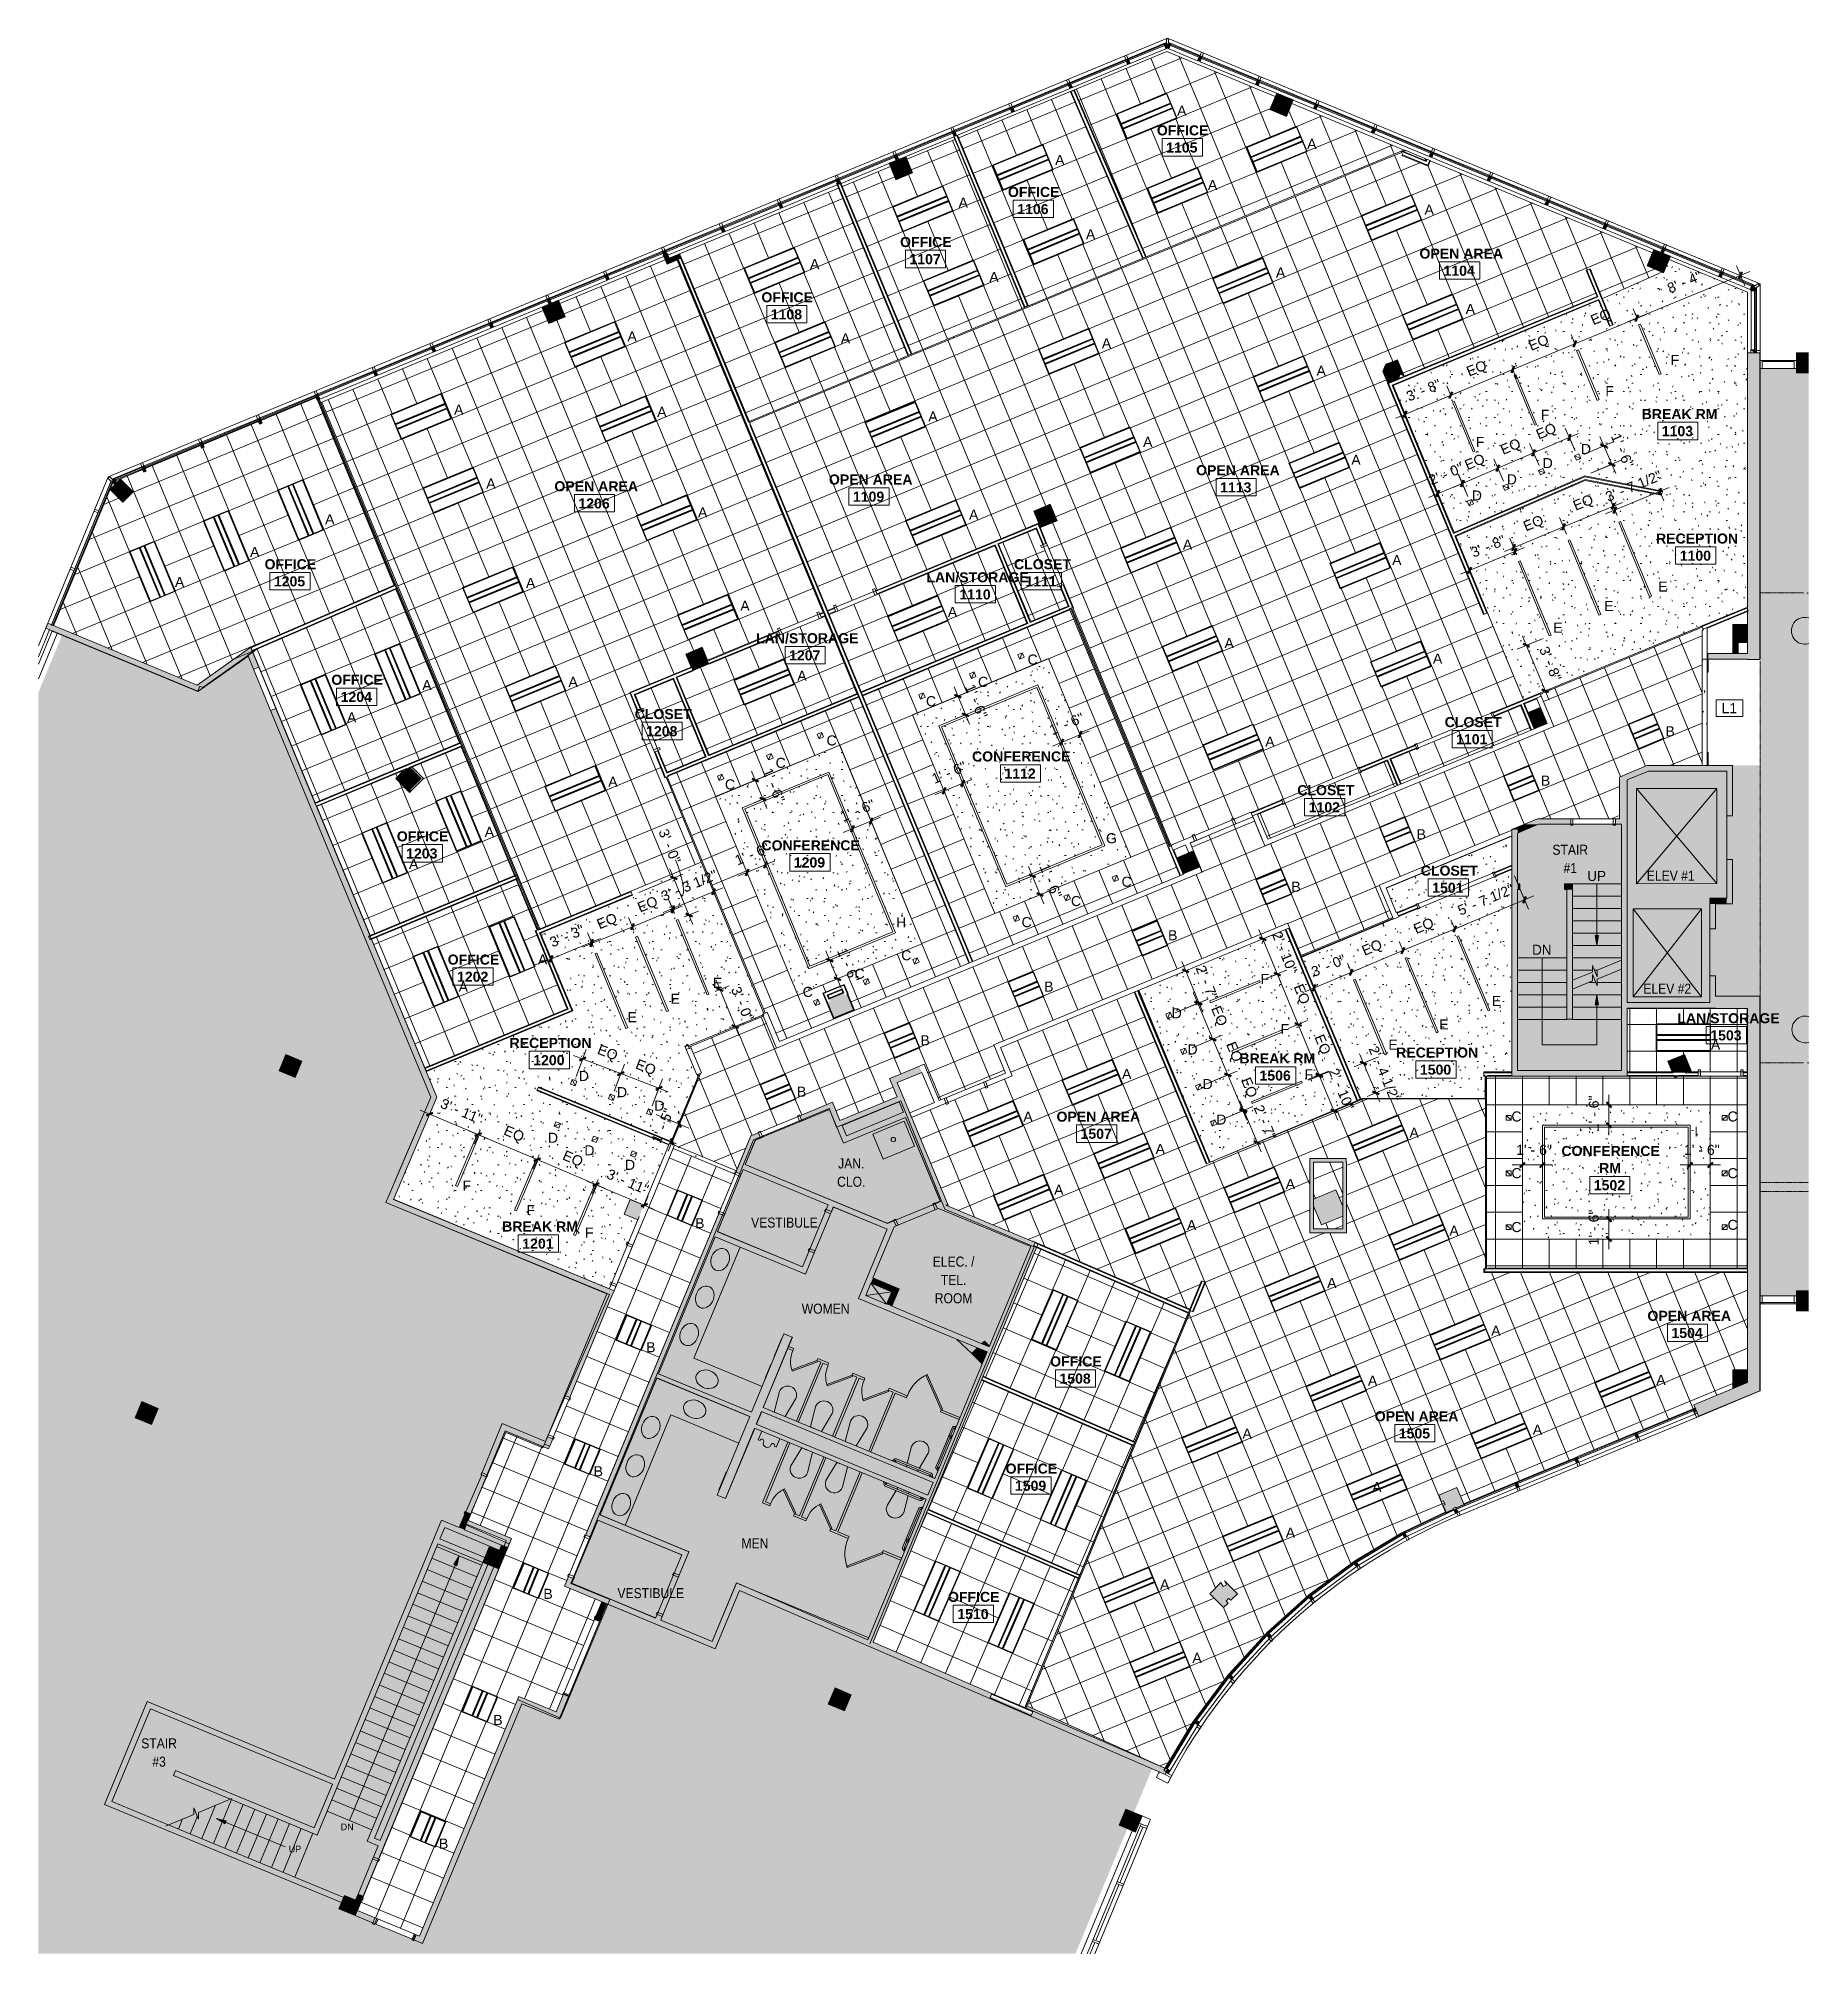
# Model space of a CAD drawing. Header units: inches. Extents: x 488 to 2071, y 800 to 2512.
import ezdxf

# ---------------------------------------------------------------- set-up
doc = ezdxf.new("R2010")
doc.units = ezdxf.units.IN
doc.header["$MEASUREMENT"] = 0
doc.linetypes.add('IMPORT-HIDDEN _2_', pattern=[0.375, 0.25, -0.125])
for name, color, linetype, lineweight in [('A-ANNO-DIMS', 211, 'Continuous', 9), ('A-ANNO-DIMS-96', 211, 'Continuous', 9), ('A-ANNO-KEYN', 231, 'Continuous', 9), ('A-AREA-IDEN', 2, 'Continuous', 9), ('A-CLNG', 13, 'Continuous', 13), ('A-CLNG-PATT', 13, 'Continuous', 13), ('A-COLS', 52, 'Continuous', 13), ('A-DETL-GENF', 92, 'Continuous', 9), ('A-DETL-THIN', 151, 'Continuous', 9), ('A-DOOR', 31, 'Continuous', 13), ('A-DOOR-FRAM', 31, 'Continuous', 20), ('A-Flor-Shel-Evtr', 8, 'Continuous', 9), ('A-Flor-Shel-Strs', 8, 'Continuous', 9), ('A-Flor-Shel-Text', 8, 'Continuous', 9), ('A-Flor-Shel-Tptn', 8, 'Continuous', 9), ('A-GLAZ-CURT', 52, 'Continuous', 9), ('A-GLAZ-CWMG', 51, 'Continuous', 13), ('A-Glaz-Shel', 8, 'Continuous', 9), ('A-Glaz-Shel-Sill', 8, 'Continuous', 9), ('A-WALL', 113, 'Continuous', 9), ('A-Wall-Abov', 8, 'IMPORT-HIDDEN _2_', 9), ('A-WALL-PATT', 111, 'Continuous', 13), ('A-Wall-Shel', 8, 'Continuous', 9), ('A-Wall-Shel-Fill', 8, 'Continuous', 9), ('AI-Wall-Corr', 8, 'Continuous', 9), ('AI-Wall-Demz-E', 8, 'Continuous', 9), ('AI-Wall-Fill-E-2', 8, 'Continuous', 9), ('E-LITE-EQPM', 33, 'Continuous', 9), ('E-LITE-EQPM-IDEN', 33, 'Continuous', 9), ('G-Anno-Ttlb', 8, 'Continuous', 9), ('I-WALL', 2, 'Continuous', 9), ('M-Hvac-Duct', 8, 'Continuous', 9), ('P-Fixt-Shel', 8, 'Continuous', 9), ('S-Cols', 8, 'Continuous', 9), ('S-Cols-Fill', 8, 'Continuous', 9)]:
    doc.layers.add(name, color=color, linetype=linetype, lineweight=lineweight)
doc.styles.add('Arial', font='arial.ttf', dxfattribs={"height": 9})
doc.styles.add('Stylus BT', font='stylu.ttf', dxfattribs={"width": 0.9, "height": 9})
doc.styles.add('Stylus BT_1', font='stylu.ttf', dxfattribs={"height": 6})
doc.styles.add('Stylus BT_2', font='stylu.ttf', dxfattribs={"height": 9})
doc.styles.add('Swis721 Lt BT', font='swissl.ttf', dxfattribs={"height": 9})
doc.styles.add('Swis721 Lt BT_B', font='', dxfattribs={"height": 9})
doc.styles.get('Swis721 Lt BT_B').set_extended_font_data('Swis721 Lt BT', bold=True)
doc.dimstyles.new('OTJ_-_3_32__Linear__1_2__Tolerance', dxfattribs={"dimscale": 12, "dimtxt": 9.497835, "dimasz": 0.375, "dimexe": 0.75, "dimexo": 0.5, "dimgap": 0.5, "dimtad": 1, "dimdec": 1, "dimrnd": 0.5, "dimzin": 3, "dimdsep": 46, "dimlunit": 4, "dimtxsty": 'Swis721 Lt BT', "dimblk1": 'OBLIQUE', "dimblk2": 'OBLIQUE', "dimsah": 1, "dimcen": 0.09, "dimdle": 0.75, "dimazin": 0, "dimtfac": 1, "dimtdec": 4, "dimtix": 1, "dimtmove": 0, "dimatfit": 3, "dimfxl": 1, "dimtvp": 1, "dimfrac": 2, "dimtolj": 1, "dimtzin": 0, "dimarcsym": 2})
doc.dimstyles.new('OTJ_-_3_32__Linear__1_2__Tolerance_1', dxfattribs={"dimscale": 12, "dimtxt": 9.497835, "dimasz": 0.375, "dimexe": 0.75, "dimexo": 0.5, "dimgap": 0.5, "dimtad": 1, "dimdec": 1, "dimrnd": 0.5, "dimzin": 3, "dimdsep": 46, "dimlunit": 4, "dimtxsty": 'Swis721 Lt BT', "dimblk1": 'OBLIQUE', "dimblk2": 'OBLIQUE', "dimsah": 1, "dimcen": 0.09, "dimdle": 0.75, "dimazin": 0, "dimtfac": 1, "dimtdec": 4, "dimtix": 1, "dimtmove": 1, "dimatfit": 3, "dimfxl": 1, "dimtvp": 1, "dimfrac": 2, "dimtolj": 1, "dimtzin": 0, "dimarcsym": 2})
pattern_1 = [(0, (0, 0), (30.72, 7.68), [1.267, -21.773, 1.267, -21.773, -122.88]), (0, (0, 0), (30.72, 7.68), [-46.08, 1.267, -44.813, 1.267, -21.773, -53.76]), (0, (0, 0), (30.72, 7.68), [-115.2, 1.267, -14.093, 1.267, -37.133]), (120, (11.52, 3.84), (-22.011075, 22.7643), [1.267, -21.773, 1.267, -21.773, -122.88]), (120, (11.52, 3.84), (-22.011075, 22.7643), [-46.08, 1.267, -44.813, 1.267, -21.773, -53.76]), (120, (11.52, 3.84), (-22.011075, 22.7643), [-115.2, 1.267, -14.093, 1.267, -37.133]), (240, (15.36, 19.2), (-8.708925, -30.4443), [1.267, -21.773, 1.267, -21.773, -122.88]), (240, (15.36, 19.2), (-8.708925, -30.4443), [-46.08, 1.267, -44.813, 1.267, -21.773, -53.76]), (240, (15.36, 19.2), (-8.708925, -30.4443), [-115.2, 1.267, -14.093, 1.267, -37.133])]

msp = doc.modelspace()

# ---------------------------------------------------------------- texts
at = {"layer": 'A-ANNO-KEYN', "insert": (1992.62, 1917.99), "char_height": 9, "width": 16.968, "attachment_point": 1, "style": 'Arial'}
msp.add_mtext('L1', dxfattribs=at)
at = {"layer": 'A-AREA-IDEN', "char_height": 9, "attachment_point": 1, "style": 'Swis721 Lt BT_B'}
for s, insert, width in [('OFFICE', (1487.89, 2434.59), 54.843), ('1105', (1496.22, 2419.27), 33.936), ('OFFICE', (1354.77, 2379.51), 54.843), ('1106', (1363.1, 2364.19), 33.936), ('OFFICE', (1258.37, 2334.75), 54.843), ('1107', (1266.7, 2319.43), 33.936), ('OPEN AREA', (1722.64, 2324.42), 86.658), ('1104', (1744.11, 2309.1), 33.936), ('OFFICE', (1134.43, 2285.4), 54.843), ('1108', (1142.76, 2270.08), 33.936), ('BREAK RM', (1921.25, 2180.97), 78.174), ('1103', (1939.2, 2165.65), 33.936), ('OPEN AREA', (1522.96, 2130.73), 86.658), ('OPEN AREA', (949.36, 2116.37), 86.658), ('OPEN AREA', (1194.74, 2122.44), 86.658), ('1109', (1216.21, 2107.12), 33.936), ('1113', (1544.43, 2115.41), 33.936), ('1206', (970.83, 2101.05), 33.936), ('RECEPTION', (1934.07, 2069.65), 86.052), ('OFFICE', (690.3, 2046.7), 54.843), ('CLOSET', (1360.17, 2046.7), 59.388), ('1100', (1955.27, 2054.33), 33.936), ('1205', (698.63, 2031.38), 33.936), ('LAN/STORAGE', (1281.91, 2035), 106.05), ('1111', (1370.37, 2031.38), 33.936), ('1110', (1311.37, 2019.68), 33.936), ('LAN/STORAGE', (1129.68, 1980.54), 106.05), ('1207', (1159.14, 1965.22), 33.936), ('OFFICE', (749.98, 1943.41), 54.843), ('1204', (758.31, 1928.09), 33.936), ('CLOSET', (1021.13, 1912.74), 59.388), ('CLOSET', (1745.17, 1905.54), 59.388), ('1208', (1031.34, 1897.42), 33.936), ('1101', (1755.37, 1890.22), 33.936), ('CONFERENCE', (1322.68, 1874.87), 104.838), ('1112', (1351.63, 1859.55), 33.936), ('CLOSET', (1613.41, 1844.72), 59.388), ('1102', (1623.61, 1829.4), 33.936), ('OFFICE', (808.51, 1803.4), 54.843), ('1203', (816.84, 1788.09), 33.936), ('CONFERENCE', (1134.43, 1795.37), 104.838), ('1209', (1163.38, 1780.05), 33.936), ('CLOSET', (1723.8, 1772.73), 59.388), ('1501', (1734.01, 1757.42), 33.936), ('OFFICE', (854.01, 1693.23), 54.843), ('1202', (862.34, 1677.91), 33.936), ('LAN/STORAGE', (1953.12, 1640.79), 106.05), ('RECEPTION', (909.25, 1618.64), 86.052), ('RECEPTION', (1701.81, 1610.12), 86.052), ('1503', (1982.58, 1625.47), 33.936), ('1200', (930.45, 1603.32), 33.936), ('BREAK RM', (1561.69, 1604.84), 78.174), ('1500', (1723.01, 1594.8), 33.936), ('1506', (1579.64, 1589.52), 33.936), ('OPEN AREA', (1398.2, 1552.78), 86.658), ('1507', (1419.67, 1537.46), 33.936), ('CONFERENCE', (1849.5, 1522.11), 104.838), ('1502', (1878.45, 1491.52), 33.936), ('RM', (1883.25, 1506.86), 23.331), ('BREAK RM', (902.7, 1454.59), 78.174), ('1201', (920.65, 1439.27), 33.936), ('OPEN AREA', (1926.41, 1374.7), 86.658), ('1504', (1947.87, 1359.38), 33.936), ('OFFICE', (1392.47, 1333.95), 54.843), ('1508', (1400.8, 1318.63), 33.936), ('OPEN AREA', (1682.68, 1284.9), 86.658), ('1505', (1704.14, 1269.58), 33.936), ('OFFICE', (1352.7, 1238.12), 54.843), ('1509', (1361.03, 1222.8), 33.936), ('OFFICE', (1301.17, 1123.42), 54.843), ('1510', (1309.5, 1108.1), 33.936)]:
    msp.add_mtext(s, dxfattribs=dict(at, insert=insert, width=width))
at = {"layer": 'E-LITE-EQPM-IDEN', "char_height": 9, "attachment_point": 1, "style": 'Arial'}
for s, insert, width in [('A', (1506.03, 2452.24), 10.302), ('A', (1622.23, 2422.57), 10.302), ('A', (1396.99, 2408.06), 10.302), ('A', (1533.53, 2385.84), 10.302), ('A', (1310.63, 2369.98), 10.302), ('A', (1727.12, 2363.68), 10.302), ('A', (1424.49, 2341.66), 10.302), ('A', (1177.84, 2314.98), 10.302), ('A', (1338.14, 2303.58), 10.302), ('A', (1594.32, 2307.5), 10.302), ('A', (1763.91, 2274.87), 10.302), ('A', (1014.63, 2250.41), 10.302), ('A', (1205.35, 2248.58), 10.302), ('A', (1438.7, 2244.21), 10.302), ('F', (1947.15, 2229.32), 9.393), ('A', (1630.59, 2219.66), 10.302), ('F', (1888.79, 2201.42), 9.393), ('A', (859.68, 2184.91), 10.302), ('A', (1041.24, 2182.92), 10.302), ('A', (1283.61, 2178.8), 10.302), ('F', (1831.03, 2180.25), 9.393), ('A', (1475.59, 2156.13), 10.302), ('F', (1772.95, 2156.06), 9.393), ('D', (1866.88, 2149.77), 11.211), ('A', (1661.69, 2140.09), 10.302), ('D', (1832.72, 2137.1), 11.211), ('A', (888.44, 2118.89), 10.302), ('D', (1769.37, 2108.13), 11.211), ('D', (1800.61, 2122.61), 11.211), ('A', (1077.73, 2093.09), 10.302), ('A', (1319.98, 2090.99), 10.302), ('A', (744.37, 2086.85), 10.302), ('A', (677.29, 2057.61), 10.302), ('A', (1511.11, 2064.24), 10.302), ('A', (1698.18, 2050.42), 10.302), ('A', (610.13, 2030.74), 10.302), ('A', (923.91, 2029.85), 10.302), ('E', (1935.98, 2026.75), 10.302), ('A', (1115.53, 2009.57), 10.302), ('A', (1301.04, 2004.03), 10.302), ('E', (1887.71, 2009.3), 10.302), ('E', (1842.29, 1990.03), 10.302), ('A', (1548.31, 1976.15), 10.302), ('C', (1372.31, 1961.48), 11.211), ('A', (1734.66, 1962.37), 10.302), ('A', (831.24, 1938.61), 10.302), ('A', (961.9, 1941.54), 10.302), ('A', (1166.46, 1946.96), 10.302), ('C', (1328.04, 1941.54), 11.211), ('C', (1281.49, 1924.24), 11.211), ('A', (763.97, 1909.73), 10.302), ('C', (1192.6, 1889.15), 11.211), ('A', (1584.78, 1888.09), 10.302), ('B', (1942.5, 1897.3), 10.302), ('C', (1147.12, 1869.11), 11.211), ('A', (997.47, 1852.26), 10.302), ('C', (1101.81, 1849.81), 11.211), ('B', (1831.16, 1853.25), 10.302), ('A', (887.05, 1807.44), 10.302), ('G', (1442.42, 1801.7), 12.12), ('B', (1720.06, 1805.21), 10.302), ('A', (819.41, 1778.74), 10.302), ('C', (1456.34, 1762.83), 11.211), ('B', (1608.09, 1758.32), 10.302), ('C', (1411.12, 1745.54), 11.211), ('H', (1254.79, 1726.56), 11.211), ('C', (1366.94, 1726.69), 11.211), ('B', (1497.87, 1714.99), 10.302), ('C', (1259.39, 1697.09), 11.211), ('A', (934.68, 1693.36), 10.302), ('C', (1217.67, 1680.54), 11.211), ('A', (863.73, 1668.9), 10.302), ('E', (1091.09, 1672.41), 10.302), ('C', (1171.27, 1664.35), 11.211), ('B', (1387.12, 1669.08), 10.302), ('F', (1580.6, 1675.98), 9.393), ('E', (1053.09, 1658.17), 10.302), ('D', (1501.13, 1645.24), 11.211), ('E', (1787.25, 1656.27), 10.302), ('E', (1014.82, 1641.72), 10.302), ('F', (1598.51, 1631.05), 9.393), ('E', (1740.37, 1635.24), 10.302), ('B', (1276.55, 1621.03), 10.302), ('D', (1515.22, 1612.85), 11.211), ('E', (1694.82, 1617.13), 10.302), ('A', (1983.11, 1617.13), 10.302), ('D', (971.12, 1589.21), 11.211), ('A', (1456.71, 1590.98), 10.302), ('D', (1528.65, 1581.97), 11.211), ('F', (1619.82, 1590.61), 9.393), ('D', (1005.33, 1574.69), 11.211), ('D', (1038.69, 1562.63), 11.211), ('B', (1166.1, 1575.1), 10.302), ('A', (1368.53, 1552.89), 10.302), ('D', (1540.95, 1550.21), 11.211), ('C', (1804.81, 1552.96), 11.211), ('C', (1998, 1552.96), 11.211), ('D', (943.57, 1533.91), 11.211), ('A', (1713.69, 1538.44), 10.302), ('I', (1968.21, 1539.44), 3.939), ('D', (976.14, 1522.62), 11.211), ('D', (1012.45, 1509.71), 11.211), ('A', (1486.74, 1523.93), 10.302), ('F', (867.25, 1491.13), 9.393), ('A', (1603.02, 1492.6), 10.302), ('C', (1804.81, 1502.28), 11.211), ('C', (1998, 1502.28), 11.211), ('A', (1396.03, 1487.42), 10.302), ('F', (924.35, 1469.26), 9.393), ('B', (1075.1, 1457.52), 10.302), ('A', (1514.76, 1455.82), 10.302), ('C', (1998, 1456.09), 11.211), ('F', (976.71, 1449.12), 9.393), ('A', (1749.36, 1450.88), 10.302), ('C', (1804.81, 1454.09), 11.211), ('A', (1640.07, 1404.16), 10.302), ('A', (1786.76, 1361.41), 10.302), ('B', (1031.35, 1346.65), 10.302), ('A', (1676.54, 1316.78), 10.302), ('A', (1934.3, 1317.41), 10.302), ('A', (1564.38, 1269.35), 10.302), ('A', (1823.93, 1272.98), 10.302), ('B', (984.43, 1235.78), 10.302), ('A', (1680.3, 1221.59), 10.302), ('A', (1603.11, 1180.85), 10.302), ('A', (1490.73, 1134.5), 10.302), ('B', (939.5, 1126.16), 10.302), ('A', (1519.63, 1068.94), 10.302), ('B', (894.71, 1013.42), 10.302), ('B', (846.17, 902.87), 10.302)]:
    msp.add_mtext(s, dxfattribs=dict(at, insert=insert, width=width))

# ---------------------------------------------------------------- blocks, each defined once
blk = doc.blocks.new('Revit Link EDITED_dwg_MUL1-5488114-Level 1 REFLECTED CEILING PLAN')
at = {"layer": 'A-Glaz-Shel', "color": 7, "flags": 128}
blk.add_lwpolyline([(-1, 3.125), (-1, 6.25), (1, 6.25), (1, 6.125)], dxfattribs=at)
blk = doc.blocks.new('Revit Link EDITED_dwg_MUL1-V1-Level 1 REFLECTED CEILING PLAN')
at = {"layer": 'A-Glaz-Shel', "color": 7, "flags": 128}
blk.add_lwpolyline([(-1, 0), (-1, 6.25), (1, 6.25), (1, 0)], close=True, dxfattribs=at)
blk = doc.blocks.new('Revit Link EDITED_dwg_MUL6-5488115-Level 1 REFLECTED CEILING PLAN')
at = {"layer": 'A-Glaz-Shel', "color": 7, "flags": 128}
for points in [[(223, 0), (223, 6.25), (225, 6.25), (225, 0)], [(279, 0), (279, 6.25), (281, 6.25), (281, 0)]]:
    blk.add_lwpolyline(points, close=True, dxfattribs=at)
blk = doc.blocks.new('Revit Link EDITED_dwg_MUL4-5488113-Level 1 REFLECTED CEILING PLAN')
at = {"layer": 'A-Glaz-Shel', "color": 7, "flags": 128}
for points in [[(-1, 3.1), (-1, 6.3), (1, 6.3), (1, 3.1)], [(55, 3.1), (55, 6.3), (57, 6.3), (57, 3.1)], [(111, 3.1), (111, 6.3), (113, 6.3), (113, 3.1)], [(167, 3.1), (167, 6.3), (169, 6.3), (169, 3.1)]]:
    blk.add_lwpolyline(points, dxfattribs=at)
blk = doc.blocks.new('Revit Link EDITED_dwg_MUL6-V2-Level 1 REFLECTED CEILING PLAN')
at = {"layer": 'A-Glaz-Shel', "color": 7}
for p, q in [((-1, 0.625), (-1, 1.375)), ((1, 1.375), (1, 0.625)), ((55, 0.625), (55, 1.375)), ((57, 1.375), (57, 0.625))]:
    blk.add_line(p, q, dxfattribs=at)
at = {"layer": 'A-Glaz-Shel', "color": 7, "flags": 128}
for points in [[(-1, 2.375), (-1, 6.25), (1, 6.25), (1, 2.375)], [(55, 2.375), (55, 6.25), (57, 6.25), (57, 2.375)], [(111, 6.125), (111, 6.25), (113, 6.25), (113, 6.125)]]:
    blk.add_lwpolyline(points, dxfattribs=at)
blk = doc.blocks.new('Revit Link EDITED_dwg_MUL1-V3-Level 1 REFLECTED CEILING PLAN')
at = {"layer": 'A-Glaz-Shel', "color": 7}
blk.add_line((1, 1.1), (1, 0.3), dxfattribs=at)
at = {"layer": 'A-Glaz-Shel', "color": 7, "flags": 128}
blk.add_lwpolyline([(-1, 3), (-1, 6.3), (1, 6.3), (1, 2.2)], dxfattribs=at)
blk = doc.blocks.new('Revit Link EDITED_dwg_MUL1-V4-Level 1 REFLECTED CEILING PLAN')
at = {"layer": 'A-Glaz-Shel', "color": 7, "flags": 128}
blk.add_lwpolyline([(-1, 3.1), (-1, 6.3), (1, 6.3), (1, 3.1)], dxfattribs=at)
blk = doc.blocks.new('Revit Link EDITED_dwg_MUL6-V5-Level 1 REFLECTED CEILING PLAN')
at = {"layer": 'A-Glaz-Shel', "color": 7, "flags": 128}
for points in [[(-1, 3.1), (-1, 6.3), (1, 6.3), (1, 3.1)], [(55, 3.1), (55, 6.3), (57, 6.3), (57, 3.1)], [(111, 3.1), (111, 6.3), (113, 6.3), (113, 3.1)], [(167, 3.1), (167, 6.3), (169, 6.3), (169, 3.1)], [(223, 3.1), (223, 6.3), (225, 6.3), (225, 3.1)], [(279, 3.1), (279, 6.3), (281, 6.3), (281, 3.1)]]:
    blk.add_lwpolyline(points, dxfattribs=at)
blk = doc.blocks.new('Revit Link EDITED_dwg_MUL1-V6-Level 1 REFLECTED CEILING PLAN')
at = {"layer": 'A-Glaz-Shel', "color": 7, "flags": 128}
blk.add_lwpolyline([(-1, 3), (-1, 6.3), (1, 6.3), (1, 3)], dxfattribs=at)
blk = doc.blocks.new('Revit Link EDITED_dwg_MUL1-V7-Level 1 REFLECTED CEILING PLAN')
at = {"layer": 'A-Glaz-Shel', "color": 7, "flags": 128}
blk.add_lwpolyline([(-1, 2.2), (-1, 6.3), (1, 6.3), (1, 2.2)], dxfattribs=at)
blk = doc.blocks.new('Revit Link EDITED_dwg_MUL1-V8-Level 1 REFLECTED CEILING PLAN')
at = {"layer": 'A-Glaz-Shel', "color": 7, "flags": 128}
blk.add_lwpolyline([(-1, 6.1), (-1, 6.3), (1, 6.3), (1, 3.1)], dxfattribs=at)
blk = doc.blocks.new('Revit Link EDITED_dwg_MUL1-V9-Level 1 REFLECTED CEILING PLAN')
at = {"layer": 'A-Glaz-Shel', "color": 7, "flags": 128}
blk.add_lwpolyline([(-1, 3.2), (-1, 6.2), (1, 6.2), (1, 3.1)], dxfattribs=at)
blk = doc.blocks.new('Revit Link EDITED_dwg_MUL1-5488110-Level 1 REFLECTED CEILING PLAN')
at = {"layer": 'A-Glaz-Shel', "color": 7, "flags": 128}
blk.add_lwpolyline([(-1, 3.125), (-1, 6.25), (1, 6.25), (1, 3.125)], dxfattribs=at)
blk = doc.blocks.new('Revit Link EDITED_dwg_MUL1-V10-Level 1 REFLECTED CEILING PLAN')
at = {"layer": 'A-Glaz-Shel', "color": 7, "flags": 128}
blk.add_lwpolyline([(-1, 3), (-1, 6.3), (1, 6.3), (1, 2.9)], dxfattribs=at)
blk = doc.blocks.new('Revit Link EDITED_dwg_MUL1-V11-Level 1 REFLECTED CEILING PLAN')
at = {"layer": 'A-Glaz-Shel', "color": 7, "flags": 128}
blk.add_lwpolyline([(-1, 3), (-1, 6.3), (1, 6.3), (1, 2.9)], dxfattribs=at)
blk = doc.blocks.new('Revit Link EDITED_dwg_MUL1-V12-Level 1 REFLECTED CEILING PLAN')
at = {"layer": 'A-Glaz-Shel', "color": 7, "flags": 128}
blk.add_lwpolyline([(-1, 3.1), (-1, 6.3), (1, 6.3), (1, 3)], dxfattribs=at)
blk = doc.blocks.new('Revit Link EDITED_dwg_MUL1-V13-Level 1 REFLECTED CEILING PLAN')
at = {"layer": 'A-Glaz-Shel', "color": 7, "flags": 128}
blk.add_lwpolyline([(-1, 3.1), (-1, 6.2), (1, 6.2), (1, 3.1)], dxfattribs=at)
blk = doc.blocks.new('Revit Link EDITED_dwg_MUL1-V14-Level 1 REFLECTED CEILING PLAN')
at = {"layer": 'A-Glaz-Shel', "color": 7, "flags": 128}
blk.add_lwpolyline([(-1, 3.1), (-1, 6.3), (1, 6.3), (1, 3.1)], dxfattribs=at)
blk = doc.blocks.new('Revit Link EDITED_dwg_MUL1-V15-Level 1 REFLECTED CEILING PLAN')
at = {"layer": 'A-Glaz-Shel', "color": 7, "flags": 128}
blk.add_lwpolyline([(-1, 3.1), (-1, 6.3), (1, 6.3), (1, 3.2)], dxfattribs=at)
blk = doc.blocks.new('Revit Link EDITED_dwg_MUL1-V16-Level 1 REFLECTED CEILING PLAN')
at = {"layer": 'A-Glaz-Shel', "color": 7, "flags": 128}
blk.add_lwpolyline([(-1, 0), (-1, 6.3), (1, 6.3), (1, 0.3)], dxfattribs=at)
blk = doc.blocks.new('Revit Link EDITED_dwg_SINK1-5488117-Level 1 REFLECTED CEILING PLAN')
at = {"layer": 'A-Flor-Shel-Tptn', "color": 7, "flags": 128}
blk.add_lwpolyline([(0, 20), (-1.9, 19.9), (-3.8, 19.5), (-5.5, 18.8), (-7.1, 17.8), (-8.3, 16.7), (-9.3, 15.4), (-9.9, 13.9), (-10.2, 12.4), (-10.1, 10.9), (-9.7, 9.5), (-8.9, 8.1), (-7.7, 6.8), (-6.3, 5.8), (-4.7, 5), (-2.9, 4.4), (-1, 4.1), (1, 4.1), (2.9, 4.4), (4.7, 5), (6.3, 5.8), (7.7, 6.8), (8.9, 8.1), (9.7, 9.5), (10.1, 10.9), (10.2, 12.4), (9.9, 13.9), (9.3, 15.4), (8.3, 16.7), (7.1, 17.8), (5.5, 18.8), (3.8, 19.5), (1.9, 19.9)], close=True, dxfattribs=at)
blk = doc.blocks.new('Revit Link EDITED_dwg_SINK1-5488118-Level 1 REFLECTED CEILING PLAN')
at = {"layer": 'A-Flor-Shel-Tptn', "color": 7, "flags": 128}
blk.add_lwpolyline([(0, 20), (-1.9, 19.9), (-3.8, 19.5), (-5.5, 18.8), (-7.1, 17.8), (-8.3, 16.7), (-9.3, 15.4), (-9.9, 13.9), (-10.2, 12.4), (-10.1, 10.9), (-9.7, 9.5), (-8.9, 8.1), (-7.7, 6.8), (-6.3, 5.8), (-4.7, 5), (-2.9, 4.4), (-1, 4.1), (1, 4.1), (2.9, 4.4), (4.7, 5), (6.3, 5.8), (7.7, 6.8), (8.9, 8.1), (9.7, 9.5), (10.1, 10.9), (10.2, 12.4), (9.9, 13.9), (9.3, 15.4), (8.3, 16.7), (7.1, 17.8), (5.5, 18.8), (3.8, 19.5), (1.9, 19.9)], close=True, dxfattribs=at)
blk = doc.blocks.new('Revit Link EDITED_dwg_GRAB36-5488122-Level 1 REFLECTED CEILING PLAN')
at = {"layer": 'P-Fixt-Shel', "color": 7}
for p, q in [((0.7, 18.8), (1, 18.8)), ((1, 17.3), (0.7, 17.3)), ((1.5, -16.8), (1.5, 16.7)), ((3, 16.7), (3, -16.8)), ((0.5, -19.5), (0, -19.5)), ((0.7, -17.2), (1, -17.2)), ((1, -18.7), (0.7, -18.7))]:
    blk.add_line(p, q, dxfattribs=at)
at = {"layer": 'P-Fixt-Shel', "color": 7, "flags": 128}
for points in [[(0, 19.5), (0.5, 19.5), (0.7, 19.2), (0.7, 16.7), (0.5, 16.5), (0, 16.5)], [(0, -16.5), (0.5, -16.5), (0.7, -16.8), (0.7, -19.3), (0.5, -19.5)]]:
    blk.add_lwpolyline(points, dxfattribs=at)
at = {"layer": 'P-Fixt-Shel', "color": 7}
for centre, radius, start, end in [((1, 16.7), 2, 360, 90), ((1, 16.7), 0.5, 360, 90), ((1, -16.8), 2, 270, 0), ((1, -16.8), 0.5, 270, 0)]:
    blk.add_arc(centre, radius, start, end, dxfattribs=at)
blk = doc.blocks.new('Revit Link EDITED_dwg_TOILET1-5488119-Level 1 REFLECTED CEILING PLAN')
at = {"layer": 'P-Fixt-Shel', "color": 7}
blk.add_line((5.3, 0), (8, 18.6), dxfattribs=at)
at = {"layer": 'P-Fixt-Shel', "color": 7, "flags": 128}
blk.add_lwpolyline([(-8, 18.6), (-5.3, 0), (0, 0)], dxfattribs=at)
at = {"layer": 'P-Fixt-Shel', "color": 7}
blk.add_arc((0, 18.6), 8.03, 360, 180, dxfattribs=at)
blk = doc.blocks.new('Revit Link EDITED_dwg_TOILET1-V17-Level 1 REFLECTED CEILING PLAN')
at = {"layer": 'P-Fixt-Shel', "color": 7}
blk.add_line((5.3, 0), (8, 18.6), dxfattribs=at)
at = {"layer": 'P-Fixt-Shel', "color": 7, "flags": 128}
blk.add_lwpolyline([(-8, 18.6), (-5.3, 0), (2.1, 0)], dxfattribs=at)
at = {"layer": 'P-Fixt-Shel', "color": 7}
blk.add_arc((0, 18.6), 8.03, 360, 180, dxfattribs=at)
blk = doc.blocks.new('Revit Link EDITED_dwg_GRAB36-5488120-Level 1 REFLECTED CEILING PLAN')
at = {"layer": 'P-Fixt-Shel', "color": 7}
for p, q in [((0.75, 18.75), (1, 18.75)), ((1, 17.25), (0.75, 17.25)), ((1.5, -16.75), (1.5, 16.75)), ((3, 16.75), (3, -16.75)), ((0.5, -19.5), (0, -19.5)), ((0.75, -17.25), (1, -17.25)), ((1, -18.75), (0.75, -18.75))]:
    blk.add_line(p, q, dxfattribs=at)
at = {"layer": 'P-Fixt-Shel', "color": 7, "flags": 128}
for points in [[(0, 19.5), (0.5, 19.5), (0.75, 19.25), (0.75, 16.75), (0.5, 16.5), (0, 16.5)], [(0, -16.5), (0.5, -16.5), (0.75, -16.75), (0.75, -19.25), (0.5, -19.5)]]:
    blk.add_lwpolyline(points, dxfattribs=at)
at = {"layer": 'P-Fixt-Shel', "color": 7}
for centre, radius, start, end in [((1, 16.75), 2, 360, 90), ((1, 16.75), 0.5, 360, 90), ((1, -16.75), 2, 270, 0), ((1, -16.75), 0.5, 270, 0)]:
    blk.add_arc(centre, radius, start, end, dxfattribs=at)
blk = doc.blocks.new('Revit Link EDITED_dwg_TOILET1-V18-Level 1 REFLECTED CEILING PLAN')
at = {"layer": 'P-Fixt-Shel', "color": 7}
blk.add_line((5.3, 0), (8, 18.6), dxfattribs=at)
at = {"layer": 'P-Fixt-Shel', "color": 7, "flags": 128}
blk.add_lwpolyline([(-8, 18.6), (-5.3, 0), (2.2, 0)], dxfattribs=at)
at = {"layer": 'P-Fixt-Shel', "color": 7}
blk.add_arc((0, 18.6), 8.03, 360, 180, dxfattribs=at)
blk = doc.blocks.new('Revit Link EDITED_dwg_TOILET1-5488121-Level 1 REFLECTED CEILING PLAN')
at = {"layer": 'P-Fixt-Shel', "color": 7}
blk.add_line((5.3, 0), (8, 18.6), dxfattribs=at)
at = {"layer": 'P-Fixt-Shel', "color": 7, "flags": 128}
blk.add_lwpolyline([(-8, 18.6), (-5.3, 0), (0, 0)], dxfattribs=at)
at = {"layer": 'P-Fixt-Shel', "color": 7}
blk.add_arc((0, 18.6), 8.03, 360, 180, dxfattribs=at)
blk = doc.blocks.new('Revit Link EDITED_dwg_TOILET1-V19-Level 1 REFLECTED CEILING PLAN')
at = {"layer": 'P-Fixt-Shel', "color": 7}
blk.add_line((5.3, 0), (8, 18.6), dxfattribs=at)
at = {"layer": 'P-Fixt-Shel', "color": 7, "flags": 128}
blk.add_lwpolyline([(-8, 18.6), (-5.3, 0), (-2.2, 0)], dxfattribs=at)
at = {"layer": 'P-Fixt-Shel', "color": 7}
blk.add_arc((0, 18.6), 8.03, 360, 180, dxfattribs=at)
blk = doc.blocks.new('Revit Link EDITED_dwg_URINAL1-5488130-Level 1 REFLECTED CEILING PLAN')
at = {"layer": 'P-Fixt-Shel', "color": 7, "flags": 128}
for points in [[(-8.7, 0), (-8.7, -8.3), (-6.9, -8.3), (-6.9, -7.3)], [(6.9, -7.3), (6.9, -8.3), (8.7, -8.3), (8.7, 0)]]:
    blk.add_lwpolyline(points, dxfattribs=at)
at = {"layer": 'P-Fixt-Shel', "color": 7}
for centre, radius, start, end in [((-5.3, -8.1), 1.8, 353.9369, 153.0544), ((0, -8.3), 3.51, 180, 0), ((5.3, -8.1), 1.8, 26.9456, 186.0631)]:
    blk.add_arc(centre, radius, start, end, dxfattribs=at)
blk = doc.blocks.new('Revit Link EDITED_dwg-5488103-Level 1 REFLECTED CEILING PLAN')
at = {"layer": 'A-Wall-Shel-Fill'}
h = blk.add_hatch(color=7, dxfattribs=at)
h.paths.add_polyline_path([(1980.4, 1945.8), (1980.8, 1945.8), (1980.8, 1957.3), (1980.4, 1957.3), (1980.4, 1962.3), (1979.9, 1962.3), (1979.9, 1945.8)], flags=0)
h.paths.add_polyline_path([(2027, 1957.3), (2027.1, 1957.3), (2027.1, 2231.3), (2027, 2231.3), (2027, 1957.3)], flags=0)
h.paths.add_polyline_path([(2015.8, 1962.3), (2016, 1962.3), (2016, 1972.3), (2015.8, 1972.3), (2015.8, 1962.3)], flags=0)
h.paths.add_polyline_path([(2015.8, 1988.3), (2016, 1988.3), (2016, 1999.9), (2015.8, 1999.8), (2015.8, 1990.2)], flags=0)
h.paths.add_polyline_path([(2016, 2001.6), (2016, 2231.3), (2015.8, 2231.3), (2015.8, 2001.9)], flags=0)
for points in [[(2007.6, 1962.3), (2007.6, 1972.3), (2002.6, 1972.3), (2002.6, 1962.3)], [(1979.9, 1862.3), (1980.8, 1862.3), (1980.8, 1873.8), (1979.9, 1873.8), (1979.9, 1862.6)], [(819.9, 1838.2), (821.2, 1839.5), (820.1, 1840.5), (818.8, 1839.3)], [(1810.3, 1805.4), (1810.3, 1805.4), (1810.3, 1807.1), (1826.1, 1813.8), (1805.9, 1805.4), (1807.4, 1805.4)], [(1997.2, 1743.5), (1997.3, 1743.5), (1997.3, 1743.6), (1982.3, 1743.6), (1982.3, 1743.5), (1987.3, 1743.5)], [(885.3, 1149.8), (887.2, 1154.3), (847.1, 1170.9), (851.3, 1180.9), (900.3, 1160.6), (902.2, 1165.2), (848.5, 1187.4), (840.6, 1168.3), (883.7, 1150.5)], [(868.9, 1179), (874.7, 1192.9), (870.1, 1194.9), (864.3, 1180.9), (868.9, 1179)], [(907.6, 1163), (911, 1171.2), (872.3, 1187.2), (870.9, 1184), (906.4, 1169.3), (904.4, 1164.3), (907.6, 1163)], [(759.1, 845.6), (761.1, 850.2), (553.9, 936), (588.3, 1018.9), (750.9, 951.6), (734.6, 912.4), (610.6, 963.7), (608.8, 959.3), (737.2, 906), (845.1, 1166.4), (840.6, 1168.3), (752.7, 956), (585.4, 1025.3), (547.3, 933.3), (756.8, 846.6)], [(792.3, 884.5), (899.7, 1143.9), (895.1, 1145.8), (793.7, 901), (788.6, 903.1), (890, 1147.9), (885.3, 1149.8), (782, 900.4), (791.8, 896.4), (787.6, 886.5), (792.3, 884.5)], [(989.5, 1096.5), (996.2, 1112.6), (991.7, 1114.5), (985.2, 1098.8), (989.7, 1096.9), (989.5, 1096.5)], [(1495.1, 965.8), (1371.6, 1021.4), (1371.1, 1020), (1370.1, 1020.4), (1370.7, 1021.8), (1370.6, 1021.9), (1369.8, 1020), (1494.8, 965.9)], [(776.3, 846), (778.5, 851.3), (773.9, 853.2), (771.7, 848), (776.3, 846)]]:
    blk.add_hatch(color=7, dxfattribs=at).paths.add_polyline_path(points, flags=0)
h = blk.add_hatch(color=7, dxfattribs=at)
h.paths.add_polyline_path([(1972.2, 1280.3), (2027.1, 1303.1), (2027.1, 1656), (2027, 1656), (2027, 1303.1), (1972.2, 1280.4)], flags=0)
h.paths.add_polyline_path([(2002.8, 1305.1), (2005.8, 1306.3), (2005.5, 1306.3), (2002.8, 1305.2)], flags=0)
h.paths.add_polyline_path([(2016, 1322), (2016, 1409.1), (2015.8, 1409.1), (2015.8, 1322)], flags=0)
h.paths.add_polyline_path([(2015.8, 1412.8), (2016, 1412.8), (2016, 1645), (2015.8, 1645), (2015.8, 1449.2)], flags=0)
h = blk.add_hatch(color=7, dxfattribs=at)
h.paths.add_polyline_path([(1301.6, 1468.1), (1300.9, 1469.7), (1299.3, 1469), (1301.6, 1468.1)], flags=0)
h.paths.add_polyline_path([(1287.8, 1469.7), (1294.4, 1472.4), (1294.3, 1472.7), (1287.6, 1470)], flags=0)
h.paths.add_polyline_path([(1210.4, 1531), (1261.4, 1552.2), (1257.6, 1561.4), (1206.5, 1540.3), (1209.6, 1532.9)], flags=0)
h = blk.add_hatch(color=7, dxfattribs=at)
h.paths.add_polyline_path([(1322.6, 1336.5), (1327.6, 1341.6), (1309.1, 1349.2), (1321, 1338)], flags=0)
h.paths.add_polyline_path([(1250.9, 1391.7), (1250.9, 1391.7), (1250.9, 1391.7)], flags=0)
h.paths.add_polyline_path([(1257.5, 1394.4), (1257.5, 1394.4), (1257.5, 1394.4)], flags=0)
h.paths.add_polyline_path([(1246.7, 1447.6), (1246.7, 1447.6), (1198.7, 1467.5), (1198.7, 1467.5), (1246.7, 1447.6)], flags=0)
h.paths.add_polyline_path([(1247.2, 1452.9), (1254.5, 1455.9), (1254.4, 1456.2), (1246.7, 1453.1), (1120, 1505.6), (1129, 1527.3), (1128.9, 1527.3), (1119.9, 1505.6), (1246.8, 1453)], flags=0)
h.paths.add_polyline_path([(1191.8, 1463.9), (1194, 1469.5), (1118, 1500.9), (1115.7, 1495.4), (1115.8, 1495.3), (1118.1, 1500.9), (1194, 1469.4), (1191.7, 1463.9)], flags=0)
h.paths.add_polyline_path([(1111.1, 1497.3), (1125, 1531.1), (1125, 1531), (1111.6, 1498.6), (1111.1, 1497.3)], flags=0)
h = blk.add_hatch(color=7, dxfattribs=at)
h.paths.add_polyline_path([(1093.1, 1072.5), (1093.1, 1072.5), (991.7, 1114.5), (991.7, 1114.4), (1093, 1072.5)], flags=0)
h.paths.add_polyline_path([(1090.5, 1079), (1112.1, 1131.3), (1112.1, 1131.3), (1090.4, 1079.1), (1044.4, 1098.2), (1044.4, 1098.1), (1090.4, 1079.1)], flags=0)
h.paths.add_polyline_path([(1229.6, 1080.6), (1230.3, 1082.4), (1114.8, 1130.2), (1225.5, 1082.4)], flags=0)
h.paths.add_polyline_path([(1039.8, 1100.1), (1039.8, 1100.1), (964.9, 1131.1), (967.2, 1136.7), (967.1, 1136.7), (964.8, 1131.1), (1039.6, 1100.1)], flags=0)
h.paths.add_polyline_path([(984.9, 1117.4), (958.3, 1128.4), (958.3, 1128.4), (984.8, 1117.4)], flags=0)
h.paths.add_polyline_path([(1060.5, 1137), (1069.7, 1159.2), (990.2, 1192.2), (1040.9, 1314.6), (1123.9, 1280.2), (1124, 1280.4), (1040.9, 1314.7), (990.1, 1192.2), (1069.7, 1159.2), (1060.5, 1137)], flags=0)
h.paths.add_polyline_path([(1063.1, 1156.5), (1063.1, 1156.5), (988.2, 1187.5), (980.9, 1170), (981, 1169.9), (988.3, 1187.5), (1063.1, 1156.5)], flags=0)
h.paths.add_polyline_path([(1102.4, 1206.9), (1102.4, 1206.9), (1102.4, 1206.9)], flags=0)
h.paths.add_polyline_path([(1102.4, 1206.9), (1128.4, 1269.6), (1128.3, 1269.7), (1102.9, 1208.1)], flags=0)
h.paths.add_polyline_path([(1130, 1273.3), (1134.7, 1284.6), (1134.4, 1284.7), (1129.8, 1273.4)], flags=0)
h.paths.add_polyline_path([(1136.1, 1288.3), (1162.1, 1351.1), (1161.9, 1351.2), (1136, 1288.4)], flags=0)
h.paths.add_polyline_path([(1073.9, 1305.3), (1042.5, 1318.4), (1093.2, 1440.8), (1173.8, 1407.4), (1173.8, 1407.4), (1093.1, 1440.8), (1042.4, 1318.4), (1069.3, 1307.2)], flags=0)
h.paths.add_polyline_path([(1171.1, 1414), (1171.1, 1414), (1095.1, 1445.5), (1102, 1462.1), (1101.9, 1462.1), (1095, 1445.5), (1171.1, 1414)], flags=0)
at = {"layer": 'AI-Wall-Fill-E-2'}
h = blk.add_hatch(color=7, dxfattribs=at)
h.paths.add_polyline_path([(888.5, 1226.2), (905.5, 1267.4), (944.2, 1251.4), (945.1, 1253.6), (940.5, 1255.5), (941.5, 1257.9), (902.8, 1273.9), (883.8, 1228.2), (886.4, 1227.1)], flags=0)
h.paths.add_polyline_path([(1002.7, 1392.6), (1002.7, 1392.7), (1002.7, 1392.7)], flags=0)
h.paths.add_polyline_path([(805.6, 1487.5), (838.8, 1565.8), (838.8, 1566), (835.1, 1557.4)], flags=0)
h.paths.add_polyline_path([(834.9, 1588.5), (835, 1588.6), (786, 1706.9), (785.9, 1706.8), (834.8, 1588.6)], flags=0)
h.paths.add_polyline_path([(784.4, 1710.3), (784.6, 1710.3), (736.9, 1825.5), (736.7, 1825.4), (784.4, 1710.4)], flags=0)
h.paths.add_polyline_path([(735.3, 1828.9), (735.4, 1829), (679.7, 1963.6), (679.5, 1963.5), (713.3, 1882)], flags=0)
h.paths.add_polyline_path([(630.5, 1928.4), (675.5, 1960.2), (675.4, 1960.5), (635, 1932), (632.5, 1933), (630.7, 1928.8), (500.4, 1982.7), (500.3, 1982.3), (629.9, 1928.6)], flags=0)
h.paths.add_polyline_path([(662.8, 1957.3), (678.9, 1964.2), (679.3, 1963.7), (679.6, 1963.8), (677.9, 1967.9), (666.5, 1959.9)], flags=0)
h = blk.add_hatch(color=7, dxfattribs=at)
h.paths.add_polyline_path([(831.5, 809), (920.2, 1023.3), (953.5, 1009.5), (962.2, 1030.4), (956.9, 1030.4), (951, 1016.1), (917.5, 1030), (828.7, 815.6), (825, 817.1), (823.1, 812.5), (828.7, 810.2)], flags=0)
h.paths.add_polyline_path([(789.8, 826.3), (791.7, 830.9), (773.2, 838.6), (771.3, 834), (784.8, 828.4)], flags=0)
h.paths.add_polyline_path([(956.9, 1030.4), (962.2, 1030.4), (957.6, 1032.3), (957.5, 1032)], flags=0)
at = {"layer": 'G-Anno-Ttlb'}
for points in [[(1881.3, 1701.3), (1879.8, 1710.3), (1882.8, 1710.3)], [(1879.8, 1648.3), (1881.3, 1657.3), (1882.8, 1648.3)], [(862.1, 1146.8), (859.4, 1148), (864.2, 1155.7)], [(655, 916), (647.3, 920.9), (656.1, 918.8)]]:
    blk.add_hatch(color=7, dxfattribs=at).paths.add_polyline_path(points, flags=0)
at = {"layer": 'S-Cols-Fill'}
for points in [[(2070.5, 2213.3), (2070.5, 2231.3), (2059.6, 2231.3), (2059.6, 2213.3)], [(2007.6, 1972.3), (2016, 1972.3), (2016, 1988.3), (2002.6, 1988.3), (2002.6, 1972.3)], [(2067.1, 1970.7), (2069.4, 1971), (2070.5, 1971.3), (2070.5, 1994.2), (2069.4, 1994.5), (2067.1, 1994.7), (2064.7, 1994.5), (2062.5, 1993.8), (2060.4, 1992.7), (2058.6, 1991.2), (2057.1, 1989.4), (2056, 1987.3), (2055.3, 1985.1), (2055.1, 1982.7), (2055.3, 1980.4), (2056, 1978.1), (2057.1, 1976.1), (2058.6, 1974.3), (2060.4, 1972.8), (2062.5, 1971.7), (2064.7, 1971)], [(1825.7, 1895.2), (1836.6, 1899.7), (1830.6, 1914.2), (1819.7, 1909.7), (1821, 1906.5), (1830.1, 1910.4), (1833.7, 1901.9), (1824.5, 1898.1), (1825.1, 1896.6)], [(821.2, 1839.5), (832.4, 1850.7), (822.2, 1860.9), (820.5, 1860.2), (830.1, 1850.6), (820.1, 1840.5), (821, 1839.6)], [(2067.6, 1614.3), (2069.9, 1614.5), (2070.5, 1614.7), (2070.5, 1637.9), (2069.9, 1638.1), (2067.6, 1638.3), (2065.2, 1638.1), (2063, 1637.4), (2060.9, 1636.3), (2059.1, 1634.8), (2057.6, 1633), (2056.5, 1630.9), (2055.8, 1628.6), (2055.6, 1626.3), (2055.8, 1623.9), (2056.5, 1621.7), (2057.6, 1619.6), (2059.1, 1617.8), (2060.9, 1616.3), (2063, 1615.2), (2065.2, 1614.5)], [(717.7, 1583.4), (723.7, 1597.9), (709.2, 1603.9), (703.2, 1589.4)], [(2059.6, 1374.7), (2070.5, 1374.7), (2070.5, 1392.7), (2059.6, 1392.7), (2059.6, 1388)], [(2005.5, 1306.3), (2005.8, 1306.3), (2016, 1310.5), (2016, 1322), (2002.8, 1322), (2002.8, 1306.3)], [(589.2, 1273), (595.2, 1287.5), (580.7, 1293.5), (574.7, 1279), (577.5, 1277.8)], [(905.7, 1158.4), (907.6, 1163), (902.2, 1165.2), (900.3, 1160.6), (905.7, 1158.4)], [(899.7, 1143.9), (905.7, 1158.4), (891.3, 1164.3), (885.3, 1149.8), (899.7, 1143.9)], [(1208.7, 1017), (1214.7, 1031.5), (1200.2, 1037.5), (1194.2, 1023)], [(1468.7, 908.7), (1474.7, 923.2), (1460.2, 929.2), (1454.2, 914.7), (1461.4, 911.7)], [(771.3, 834), (776.3, 846), (761.8, 852.1), (756.8, 840), (771.3, 834)]]:
    blk.add_hatch(color=7, dxfattribs=at).paths.add_polyline_path(points, flags=0)
h = blk.add_hatch(color=7, dxfattribs=at)
h.paths.add_polyline_path([(1331.8, 1327.3), (1336.2, 1338), (1327.6, 1341.6), (1322.6, 1336.5), (1331.5, 1327.6)], flags=0)
h.paths.add_polyline_path([(1338.1, 1342.6), (1338.3, 1343), (1333.7, 1347.6), (1331.5, 1345.4), (1337.6, 1342.8)], flags=0)
at = {"layer": 'A-Flor-Shel-Evtr', "color": 7}
for p, q in [((1997.3, 1817.3), (1997.3, 1778.3)), ((1974.7, 1734), (1913.5, 1655.4)), ((1982.3, 1716.2), (1982.3, 1674.2))]:
    blk.add_line(p, q, dxfattribs=at)
at = {"layer": 'A-Flor-Shel-Evtr', "color": 7, "flags": 128}
for points in [[(1988.5, 1841.8), (1916.5, 1756.5), (1916.5, 1841.8)], [(1916.5, 1756.5), (1988.5, 1756.8), (1988.5, 1841.8), (1916.5, 1841.8), (1988.5, 1756.8)], [(1913.5, 1734), (1913.5, 1655.4), (1974.7, 1655.4), (1974.7, 1734), (1913.5, 1734), (1974.7, 1655.4)]]:
    blk.add_lwpolyline(points, dxfattribs=at)
at = {"layer": 'A-Flor-Shel-Strs', "color": 7}
for p, q in [((1859.3, 1756.3), (1903.3, 1756.3)), ((1859.3, 1745.3), (1903.3, 1745.3)), ((1859.3, 1734.3), (1903.3, 1734.3)), ((1859.3, 1723.3), (1903.3, 1723.3)), ((1859.3, 1712.3), (1903.3, 1712.3)), ((1859.3, 1701.3), (1903.3, 1701.3)), ((1810.3, 1690.3), (1854.3, 1690.3)), ((1810.3, 1679.3), (1854.3, 1679.3)), ((1859.3, 1690.3), (1903.3, 1690.3)), ((1859.3, 1679.3), (1877.3, 1679.3)), ((1879.3, 1679.3), (1881.3, 1679.3)), ((1810.3, 1668.3), (1854.3, 1668.3)), ((1880.3, 1668.3), (1874.3, 1668.3)), ((1881.3, 1668.3), (1903.3, 1668.3)), ((1810.3, 1657.3), (1854.3, 1657.3)), ((1810.3, 1646.3), (1854.3, 1646.3)), ((1859.3, 1657.3), (1903.3, 1657.3)), ((1859.3, 1646.3), (1903.3, 1646.3)), ((1810.3, 1635.3), (1854.3, 1635.3)), ((1859.3, 1635.3), (1903.3, 1635.3)), ((839.8, 1153.7), (880, 1137)), ((844.1, 1164), (884.3, 1147.4)), ((831.3, 1133.1), (871.5, 1116.4)), ((835.5, 1143.3), (875.7, 1126.7)), ((827, 1122.7), (867.2, 1106.1)), ((818.5, 1102.1), (858.7, 1085.5)), ((822.7, 1112.5), (863, 1095.8)), ((809.9, 1081.5), (850.1, 1064.9)), ((814.2, 1091.9), (854.4, 1075.2)), ((805.7, 1071.3), (845.9, 1054.6)), ((797.1, 1050.7), (837.4, 1034)), ((801.4, 1060.9), (841.6, 1044.2)), ((788.6, 1029.9), (828.8, 1013.3)), ((792.8, 1040.2), (833, 1023.5)), ((784.3, 1019.7), (824.5, 1003)), ((775.8, 999.2), (816, 982.5)), ((780.1, 1009.4), (820.3, 992.8)), ((767.3, 978.7), (807.5, 962)), ((771.6, 988.9), (811.8, 972.3)), ((763, 968.3), (803.3, 951.7)), ((754.5, 947.8), (794.8, 931.2)), ((758.8, 958.1), (799, 941.4)), ((646.4, 932.6), (634.1, 902.8)), ((660.7, 937.7), (644.5, 898.5)), ((671.1, 933.4), (654.9, 894.2)), ((681.5, 929.1), (665.3, 889.9)), ((691.9, 924.8), (675.7, 885.6)), ((746.1, 927.3), (786.3, 910.7)), ((750.3, 937.6), (790.5, 920.9)), ((617, 920.4), (613.3, 911.4)), ((630.2, 922.9), (623.7, 907.1)), ((702.3, 920.5), (686.1, 881.3)), ((712.7, 916.2), (696.4, 877)), ((723.1, 911.9), (706.8, 872.7)), ((733.5, 907.6), (717.2, 868.4))]:
    blk.add_line(p, q, dxfattribs=at)
at = {"layer": 'A-Flor-Shel-Strs', "color": 7, "flags": 128}
for points in [[(1859.3, 1670.3), (1877.3, 1677.6), (1877.3, 1683.3), (1881.5, 1673.3), (1881.5, 1679.3), (1903.3, 1688.3)], [(1859.3, 1662.3), (1877.3, 1669.6), (1877.3, 1675.3), (1881.5, 1665.3), (1881.5, 1671.3), (1903.3, 1680.3)], [(601.6, 914.1), (627.1, 924.5), (627, 930.3), (631.3, 920.3), (631.3, 926.3), (661, 938.7)]]:
    blk.add_lwpolyline(points, dxfattribs=at)
at = {"layer": 'A-Flor-Shel-Tptn', "color": 7}
for p, q in [((1157.9, 1341), (1162.5, 1339.1)), ((1162.5, 1339.1), (1157.9, 1341)), ((1158.7, 1342.8), (1163.3, 1340.9)), ((1163.3, 1340.9), (1158.7, 1342.8)), ((1162.5, 1339.1), (1163.3, 1340.9)), ((1162.5, 1339.1), (1163.3, 1340.9)), ((1184, 1330.2), (1161.5, 1321.8)), ((1184, 1330.2), (1161.5, 1321.8)), ((1161.9, 1320.7), (1161.5, 1321.8)), ((1161.9, 1320.7), (1161.5, 1321.8)), ((1184.4, 1329.1), (1161.9, 1320.7)), ((1184.4, 1329.1), (1161.9, 1320.7)), ((1187.5, 1328.7), (1165.7, 1276.1)), ((1165.7, 1276.1), (1187.5, 1328.7)), ((1189.3, 1328), (1167.5, 1275.3)), ((1167.5, 1275.3), (1189.3, 1328)), ((1184, 1330.2), (1184.7, 1332)), ((1184, 1330.2), (1184.7, 1332)), ((1187.5, 1328.7), (1184, 1330.2)), ((1187.5, 1328.7), (1184, 1330.2)), ((1184, 1330.2), (1184.4, 1329.1)), ((1184.4, 1329.1), (1184, 1330.2)), ((1184.7, 1332), (1194.7, 1327.9)), ((1184.7, 1332), (1194.7, 1327.9)), ((1189.3, 1328), (1193.9, 1326)), ((1189.3, 1328), (1193.9, 1326)), ((1193.9, 1326), (1194.7, 1327.9)), ((1193.9, 1326), (1194.7, 1327.9)), ((1215.4, 1317.2), (1216.1, 1319)), ((1215.4, 1317.2), (1216.1, 1319)), ((1216.1, 1319), (1227, 1314.5)), ((1216.1, 1319), (1227, 1314.5)), ((1215.4, 1317.2), (1192.9, 1308.8)), ((1215.4, 1317.2), (1192.9, 1308.8)), ((1193.3, 1307.7), (1192.9, 1308.8)), ((1193.3, 1307.7), (1192.9, 1308.8)), ((1215.8, 1316.1), (1193.3, 1307.7)), ((1215.8, 1316.1), (1193.3, 1307.7)), ((1219.8, 1315.3), (1198, 1262.7)), ((1198, 1262.7), (1219.8, 1315.3)), ((1221.7, 1314.6), (1199.9, 1261.9)), ((1199.9, 1261.9), (1221.7, 1314.6)), ((1219.8, 1315.3), (1215.4, 1317.2)), ((1219.8, 1315.3), (1215.4, 1317.2)), ((1215.4, 1317.2), (1215.8, 1316.1)), ((1215.8, 1316.1), (1215.4, 1317.2)), ((1221.7, 1314.6), (1226.3, 1312.6)), ((1221.7, 1314.6), (1226.3, 1312.6)), ((1247.7, 1303.8), (1225.2, 1295.4)), ((1247.7, 1303.8), (1225.2, 1295.4)), ((1248.1, 1302.7), (1225.6, 1294.3)), ((1248.1, 1302.7), (1225.6, 1294.3)), ((1226.3, 1312.6), (1227, 1314.5)), ((1226.3, 1312.6), (1227, 1314.5)), ((1252.2, 1301.9), (1230.3, 1249.3)), ((1230.3, 1249.3), (1252.2, 1301.9)), ((1247.7, 1303.8), (1248.5, 1305.6)), ((1247.7, 1303.8), (1248.5, 1305.6)), ((1252.2, 1301.9), (1247.7, 1303.8)), ((1252.2, 1301.9), (1247.7, 1303.8)), ((1247.7, 1303.8), (1248.1, 1302.7)), ((1248.1, 1302.7), (1247.7, 1303.8)), ((1264.8, 1298.8), (1248.5, 1305.6)), ((1264.8, 1298.8), (1248.5, 1305.6)), ((1281.4, 1317.3), (1282.5, 1317.8)), ((1282.5, 1317.8), (1281.4, 1317.3)), ((1281.4, 1317.3), (1295.2, 1286.3)), ((1281.4, 1317.3), (1295.2, 1286.3)), ((1282.5, 1317.8), (1296.3, 1286.7)), ((1282.5, 1317.8), (1296.3, 1286.7)), ((1225.6, 1294.3), (1225.2, 1295.4)), ((1225.6, 1294.3), (1225.2, 1295.4)), ((1254, 1301.2), (1232.2, 1248.5)), ((1232.2, 1248.5), (1254, 1301.2)), ((1254, 1301.2), (1264.1, 1297)), ((1254, 1301.2), (1264.1, 1297)), ((1264.1, 1297), (1264.8, 1298.8)), ((1264.1, 1297), (1264.8, 1298.8)), ((1295.2, 1286.3), (1294.5, 1284.4)), ((1295.2, 1286.3), (1294.5, 1284.4)), ((1294.5, 1284.4), (1311.2, 1277.5)), ((1311.2, 1277.5), (1294.5, 1284.4)), ((1296.3, 1286.7), (1295.2, 1286.3)), ((1296.3, 1286.7), (1295.2, 1286.3)), ((1295.2, 1286.3), (1311.9, 1279.3)), ((1295.2, 1286.3), (1311.9, 1279.3)), ((1136.1, 1204.7), (1157.9, 1257.4)), ((1136.1, 1204.7), (1157.9, 1257.4)), ((1138, 1204), (1159.8, 1256.6)), ((1159.8, 1256.6), (1138, 1204)), ((1168.5, 1191.3), (1190.3, 1244)), ((1190.3, 1244), (1168.5, 1191.3)), ((1170.3, 1190.6), (1192.1, 1243.2)), ((1192.1, 1243.2), (1170.3, 1190.6)), ((1200.8, 1177.9), (1222.6, 1230.6)), ((1222.6, 1230.6), (1200.8, 1177.9)), ((1202.6, 1177.2), (1224.5, 1229.8)), ((1224.5, 1229.8), (1202.6, 1177.2)), ((1136.1, 1204.7), (1135.4, 1202.9)), ((1135.4, 1202.9), (1136.1, 1204.7)), ((1135.4, 1202.9), (1141.8, 1200.2)), ((1135.4, 1202.9), (1141.8, 1200.2)), ((1138, 1204), (1142.6, 1202)), ((1138, 1204), (1142.6, 1202)), ((1142.6, 1202), (1141.8, 1200.2)), ((1142.6, 1202), (1141.8, 1200.2)), ((1155.1, 1215.5), (1154, 1215)), ((1155.1, 1215.5), (1154, 1215)), ((1164, 1193.2), (1154, 1215)), ((1164, 1193.2), (1154, 1215)), ((1165.1, 1193.7), (1155.1, 1215.5)), ((1165.1, 1193.7), (1155.1, 1215.5)), ((1187.4, 1202.1), (1186.4, 1201.6)), ((1187.4, 1202.1), (1186.4, 1201.6)), ((1196.3, 1179.8), (1186.4, 1201.6)), ((1196.3, 1179.8), (1186.4, 1201.6)), ((1197.4, 1180.3), (1187.4, 1202.1)), ((1197.4, 1180.3), (1187.4, 1202.1)), ((1164, 1193.2), (1163.2, 1191.3)), ((1164, 1193.2), (1163.2, 1191.3)), ((1163.2, 1191.3), (1174.2, 1186.8)), ((1174.2, 1186.8), (1163.2, 1191.3)), ((1164, 1193.2), (1165.1, 1193.7)), ((1165.1, 1193.7), (1164, 1193.2)), ((1168.5, 1191.3), (1164, 1193.2)), ((1168.5, 1191.3), (1164, 1193.2)), ((1170.3, 1190.6), (1174.9, 1188.7)), ((1170.3, 1190.6), (1174.9, 1188.7)), ((1174.2, 1186.8), (1174.9, 1188.7)), ((1174.2, 1186.8), (1174.9, 1188.7)), ((1196.3, 1179.8), (1195.6, 1177.9)), ((1196.3, 1179.8), (1195.6, 1177.9)), ((1211.9, 1171.2), (1195.6, 1177.9)), ((1211.9, 1171.2), (1195.6, 1177.9)), ((1196.3, 1179.8), (1197.4, 1180.3)), ((1197.4, 1180.3), (1196.3, 1179.8)), ((1200.8, 1177.9), (1196.3, 1179.8)), ((1200.8, 1177.9), (1196.3, 1179.8)), ((1202.6, 1177.2), (1212.7, 1173)), ((1202.6, 1177.2), (1212.7, 1173)), ((1212.7, 1173), (1211.9, 1171.2)), ((1211.9, 1171.2), (1212.7, 1173)), ((1210.6, 1146.3), (1242.3, 1158.6)), ((1210.6, 1146.3), (1242.3, 1158.6)), ((1211, 1145.2), (1242.8, 1157.5)), ((1211, 1145.2), (1242.8, 1157.5)), ((1242.8, 1157.5), (1242.3, 1158.6)), ((1242.8, 1157.5), (1242.3, 1158.6)), ((1242.3, 1158.6), (1259, 1151.7)), ((1242.3, 1158.6), (1259, 1151.7)), ((1243.1, 1160.4), (1259.8, 1153.5)), ((1259.8, 1153.5), (1243.1, 1160.4)), ((1210.6, 1146.3), (1211, 1145.2)), ((1211, 1145.2), (1210.6, 1146.3))]:
    blk.add_line(p, q, dxfattribs=at)
for centre, radius, start, end in [((1184.4, 1329.1), 24, 155.4608, 200.383), ((1184.4, 1329.1), 24, 155.4608, 200.383), ((1215.8, 1316.1), 24, 155.4608, 200.383), ((1215.8, 1316.1), 24, 155.4608, 200.383), ((1248.1, 1302.7), 24, 155.4608, 200.383), ((1248.1, 1302.7), 24, 155.4608, 200.383), ((1296.6, 1286.6), 34, 113.9115, 158.9115), ((1296.6, 1286.6), 34, 113.9115, 158.9115), ((1165.1, 1193.7), 24, 114.617, 159.5392), ((1165.1, 1193.7), 24, 114.617, 159.5392), ((1197.4, 1180.3), 24, 114.617, 159.5392), ((1197.4, 1180.3), 24, 114.617, 159.5392), ((1243, 1157.4), 34, 156.0885, 201.0885), ((1243, 1157.4), 34, 156.0885, 201.0885)]:
    blk.add_arc(centre, radius, start, end, dxfattribs=at)
at = {"layer": 'A-Glaz-Shel', "color": 7}
for p, q in [((2022.2, 2290.9), (2022.2, 2290.9)), ((2023.3, 2289.3), (2023.3, 2289.2)), ((2027.1, 2293), (2027.1, 2231.3)), ((2029.1, 2223.3), (2057.6, 2223.3)), ((553.1, 2116.4), (542.1, 2090)), ((541.4, 2088.2), (520.7, 2038.3)), ((519.9, 2036.4), (499.9, 1988)), ((498.1, 1983.7), (488.1, 1959.4)), ((488.1, 1952.9), (500.4, 1982.7)), ((2059.6, 1382), (2027.1, 1382)), ((1498.3, 961.6), (1498, 961)), ((1473, 914.1), (1425.7, 799.9)), ((1475.3, 913.2), (1454.7, 863.4)), ((1453.9, 861.6), (1433.3, 811.7)), ((1432.5, 809.8), (1428.4, 799.9))]:
    blk.add_line(p, q, dxfattribs=at)
at = {"layer": 'A-Glaz-Shel', "color": 7, "flags": 128}
for points in [[(2027.1, 2217.3), (2027.1, 2224.3), (2029.1, 2224.3), (2029.1, 2217.3)], [(2059.6, 2217.3), (2059.6, 2224.3), (2057.6, 2224.3), (2057.6, 2217.3)], [(2027.1, 1381), (2027.1, 1388), (2029.1, 1388), (2029.1, 1381)], [(2059.6, 1381), (2059.6, 1388), (2057.6, 1388), (2057.6, 1381)]]:
    blk.add_lwpolyline(points, close=True, dxfattribs=at)
at = {"layer": 'A-Glaz-Shel-Sill', "color": 7}
for p, q in [((1710.4, 2412), (1709.1, 2412.5)), ((2059.6, 2224.3), (2027.1, 2224.3)), ((2059.6, 2217.3), (2027.1, 2217.3)), ((738.8, 2186), (739.5, 2186.3)), ((740.4, 2186.7), (741.4, 2187.1)), ((504.9, 1980.4), (488.1, 1939.8)), ((2059.6, 1388), (2027.1, 1388)), ((2059.6, 1381), (2027.1, 1381)), ((1972.2, 1280.3), (1759.1, 1192)), ((1497.6, 952.4), (1487.6, 957.6)), ((1465.8, 909.9), (1420.3, 799.9)), ((1479.2, 912.7), (1432.5, 799.9)), ((1471.9, 924.3), (1482.2, 919.9)), ((1472, 916.7), (1479.6, 913.6))]:
    blk.add_line(p, q, dxfattribs=at)
at = {"layer": 'A-Glaz-Shel-Sill', "color": 7, "flags": 128}
blk.add_lwpolyline([(2027.1, 2231.3), (2027.1, 2293), (1497.4, 2512.4), (550.6, 2120.2), (488.1, 1969.2)], dxfattribs=at)
at = {"layer": 'A-Glaz-Shel-Sill', "color": 7}
for radius, start, end in [(515.5, 112.6116, 152.63), (526.8, 152.0279, 152.6301), (515.5, 156.6322, 157.5)]:
    blk.add_arc((1955.4, 715.4), radius, start, end, dxfattribs=at)
at = {"layer": 'A-Wall-Abov', "color": 7}
for p, q in [((2027.1, 2016.5), (2066.1, 2016.5)), ((2027.1, 1955.6), (2027.1, 1656)), ((2027.1, 1596.3), (2066.1, 1596.3)), ((2070.5, 1489.3), (2027.1, 1489.3)), ((2070.5, 1481.3), (2027.1, 1481.3))]:
    blk.add_line(p, q, dxfattribs=at)
for centre, radius, start, end in [((2065.5, 1986), 30.7, 80.6283, 83.7941), ((2065.8, 1626.5), 30.4, 276.0955, 279.0083)]:
    blk.add_arc(centre, radius, start, end, dxfattribs=at)
at = {"layer": 'A-Wall-Shel', "color": 7}
for p, q in [((2016, 2231.3), (2015.8, 2231.3)), ((2027.1, 2016.5), (2027.1, 2164.5)), ((2015.8, 2003.9), (2015.8, 2001.9)), ((2015.8, 1999.8), (2015.8, 1988.3)), ((2002.6, 1972.3), (2002.6, 1962.3)), ((2007.6, 1972.3), (2007.6, 1962.3)), ((2015.8, 1962.3), (2015.8, 1972.3)), ((1980.4, 1962.3), (1979.9, 1962.3)), ((2002.3, 1817.3), (2002.3, 1862.3)), ((1997.3, 1839.8), (1997.3, 1817.3)), ((1997.3, 1778.3), (1997.3, 1743.6)), ((2015.8, 1588.2), (2015.8, 1645)), ((1810.3, 1589.5), (1903.3, 1589.5)), ((2015.8, 1478.5), (2015.8, 1584.5)), ((1195.1, 1554.7), (1168.8, 1543.8)), ((1112, 1499.8), (1111.9, 1499.3)), ((2015.8, 1473.5), (2015.8, 1412.8)), ((1158.2, 1352.7), (1154.7, 1354.1)), ((1322.6, 1336.5), (1309.1, 1349.2)), ((2005.5, 1306.3), (2002.8, 1305.2)), ((1134.7, 1284.6), (1130, 1273.3)), ((902.2, 1165.2), (868.9, 1179)), ((907.6, 1163), (911, 1171.2)), ((792.3, 884.5), (899.7, 1143.9)), ((1114.4, 1130.4), (1230.3, 1082.4)), ((771.3, 834), (756.8, 840)), ((773.9, 853.2), (771.7, 848)), ((776.3, 846), (778.5, 851.3))]:
    blk.add_line(p, q, dxfattribs=at)
at = {"layer": 'A-Wall-Shel', "color": 7, "flags": 128}
for points in [[(2027, 1957.3), (2027.1, 1957.3), (2027.1, 2231.3), (2027, 2231.3)], [(1979.9, 1945.8), (1980.8, 1945.8), (1980.8, 1957.3)], [(1980.8, 1862.3), (1980.8, 1873.8), (1979.9, 1873.8)], [(1997.3, 1857.3), (1997.3, 1839.8), (1997.3, 1845.8)], [(1997.3, 1743.6), (1982.3, 1743.6), (1982.3, 1743.5)], [(1972.2, 1280.4), (1972.2, 1280.3), (2027.1, 1303.1), (2027.1, 1656), (2027, 1656)], [(1287.8, 1469.7), (1287.6, 1470), (1294.3, 1472.7), (1263.3, 1547.5)], [(1120, 1505.6), (1129, 1527.3), (1135.6, 1530)], [(1115.7, 1495.4), (1115.8, 1495.3), (1118.1, 1500.9)], [(1191.7, 1463.9), (1194, 1469.4), (1118.1, 1500.9)], [(1120, 1505.6), (1246.8, 1453.1), (1254.4, 1456.2), (1254.5, 1455.9)], [(1101.9, 1462.1), (1102, 1462.1), (1095.1, 1445.5)], [(1246.7, 1447.6), (1198.7, 1467.5), (1196.4, 1462)], [(1073.9, 1305.3), (1042.5, 1318.4), (1093.2, 1440.8), (1173.8, 1407.4), (1182.6, 1428.7)], [(1178, 1430.6), (1171.1, 1414), (1095.1, 1445.5)], [(1136.1, 1288.3), (1162.1, 1351.1), (1161.9, 1351.2)], [(1123.9, 1280.2), (1040.9, 1314.6), (990.2, 1192.2), (1069.7, 1159.2)], [(1128.4, 1269.6), (1102.4, 1206.9), (1098.7, 1208.4)], [(864.3, 1180.9), (848.5, 1187.4), (752.7, 956), (585.4, 1025.3), (547.3, 933.3), (759.1, 845.6)], [(904.4, 1164.3), (906.4, 1169.3), (870.9, 1184)], [(1063.1, 1156.5), (988.3, 1187.5), (981, 1169.9), (980.9, 1170)], [(761, 850.2), (553.9, 936), (588.3, 1018.9), (750.9, 951.6), (734.6, 912.4), (610.6, 963.7), (608.8, 959.3), (737.2, 906), (845.1, 1166.4)], [(782, 900.4), (885.3, 1149.8), (845.1, 1166.5)], [(891.3, 1164.3), (851.3, 1180.9), (847.1, 1170.9), (887.2, 1154.3)], [(895.1, 1145.8), (793.7, 901), (788.6, 903.1), (890, 1147.9)], [(967.1, 1136.7), (967.2, 1136.7), (964.9, 1131.1), (1039.8, 1100.1)], [(1044.4, 1098.2), (1090.4, 1079.1), (1112.1, 1131.3), (1112.1, 1131.3)], [(996.2, 1112.6), (1093.1, 1072.5), (1093.1, 1072.5)], [(782, 900.4), (791.8, 896.4), (787.6, 886.5)]]:
    blk.add_lwpolyline(points, dxfattribs=at)
blk.add_lwpolyline([(2027.1, 1387.3), (2027.1, 1303.1)], close=True, dxfattribs=at)
at = {"layer": 'A-Wall-Shel-Fill', "color": 7}
for p, q in [((2007.6, 1988.3), (2002.6, 1988.3)), ((2002.6, 1972.3), (2007.6, 1972.3)), ((771.7, 848), (776.3, 846))]:
    blk.add_line(p, q, dxfattribs=at)
at = {"layer": 'AI-Wall-Corr', "color": 7}
for p, q in [((996.2, 1112.6), (989.7, 1096.9)), ((789.8, 826.3), (771.3, 834)), ((773.2, 838.6), (773.3, 838.5))]:
    blk.add_line(p, q, dxfattribs=at)
at = {"layer": 'AI-Wall-Corr', "color": 7, "flags": 128}
blk.add_lwpolyline([(962.2, 1030.4), (953.5, 1009.5), (920.2, 1023.3), (831.5, 809), (823.1, 812.5)], dxfattribs=at)
at = {"layer": 'AI-Wall-Demz-E', "color": 7}
for p, q in [((838.8, 1566), (805.6, 1487.5)), ((805.5, 1474.4), (1002.7, 1392.7)), ((888.5, 1226.2), (886.4, 1227.1)), ((868.9, 1179), (870.9, 1184))]:
    blk.add_line(p, q, dxfattribs=at)
at = {"layer": 'AI-Wall-Demz-E', "color": 7, "flags": 128}
for points in [[(500.4, 1982.7), (500.3, 1982.3), (630.5, 1928.4), (675.5, 1960.1)], [(884.4, 1227.9), (883.8, 1228.2), (902.8, 1273.9), (941.5, 1257.9), (943.6, 1263.1)], [(864.3, 1180.9), (870.1, 1194.9), (872.4, 1193.9)]]:
    blk.add_lwpolyline(points, dxfattribs=at)
at = {"layer": 'G-Anno-Ttlb', "color": 7}
for p, q in [((1881.3, 1701.3), (1881.3, 1756.3)), ((1881.3, 1701.3), (1879.8, 1710.3)), ((1879.8, 1710.3), (1882.8, 1710.3)), ((1882.8, 1710.3), (1881.3, 1701.3)), ((1879.8, 1648.3), (1881.3, 1657.3)), ((1882.8, 1648.3), (1879.8, 1648.3)), ((1881.3, 1657.3), (1881.3, 1612.4)), ((1881.3, 1657.3), (1882.8, 1648.3)), ((864.2, 1155.7), (766.2, 919)), ((859.4, 1148), (864.2, 1155.7)), ((862.1, 1146.8), (859.4, 1148)), ((864.2, 1155.7), (862.1, 1146.8)), ((647.3, 920.9), (708.8, 895.4)), ((655, 916), (647.3, 920.9)), ((647.3, 920.9), (656.1, 918.8)), ((656.1, 918.8), (655, 916))]:
    blk.add_line(p, q, dxfattribs=at)
at = {"layer": 'G-Anno-Ttlb', "color": 7, "flags": 128}
blk.add_lwpolyline([(1832.3, 1690.3), (1832.3, 1612.4), (1881.3, 1612.4)], dxfattribs=at)
at = {"layer": 'M-Hvac-Duct', "color": 7}
for p, q in [((1227.6, 1388.4), (1250.9, 1391.7)), ((1246.3, 1380.6), (1232.2, 1399.5))]:
    blk.add_line(p, q, dxfattribs=at)
at = {"layer": 'P-Fixt-Shel', "color": 7}
for p, q in [((1152.6, 1349.6), (1152.3, 1349.7)), ((1143, 1326.5), (1142.8, 1326.6)), ((1290.5, 1235.5), (1304.9, 1270.1)), ((1306.2, 1269.5), (1303.5, 1262.8)), ((1307.1, 1269.7), (1306.9, 1269.8)), ((1307.5, 1271.2), (1307.7, 1271.1)), ((1308.2, 1271.7), (1308.7, 1271.5)), ((1264.8, 1238.2), (1268.7, 1253.5)), ((1303.1, 1261.9), (1291.9, 1234.9)), ((1304, 1261.5), (1302.1, 1262.3)), ((1304.4, 1262.4), (1302.5, 1263.2)), ((1303.7, 1260.8), (1304.7, 1263.1)), ((1264.1, 1235.3), (1264.4, 1236.8)), ((1283.5, 1247.4), (1275.5, 1233.8)), ((1292.2, 1234.2), (1292.4, 1234.2)), ((1103.4, 1230.3), (1102.9, 1230.4)), ((1256.3, 1216.6), (1255.6, 1215.3)), ((1291.8, 1232.8), (1291.6, 1232.9)), ((1254.8, 1214), (1246.7, 1200.5)), ((1261.6, 1194.4), (1265.5, 1209.6)), ((1277.7, 1198.8), (1277.5, 1198.9)), ((1274.9, 1197.8), (1260.6, 1163.2)), ((1265.1, 1170.2), (1276.3, 1197.2)), ((1276.9, 1197.5), (1277.2, 1197.4)), ((1261.9, 1162.6), (1264.7, 1169.3)), ((1265.6, 1168.9), (1263.8, 1169.7)), ((1266, 1169.9), (1264.2, 1170.6)), ((1265.4, 1168.2), (1266.3, 1170.5)), ((1243.1, 1160.4), (1242.3, 1158.6)), ((1242.3, 1158.6), (1243.1, 1160.4)), ((1261.6, 1160.6), (1261.9, 1160.5)), ((1261.8, 1159.7), (1262.3, 1159.5)), ((1262.4, 1161.8), (1262.2, 1161.9))]:
    blk.add_line(p, q, dxfattribs=at)
at = {"layer": 'P-Fixt-Shel', "color": 7, "flags": 128}
blk.add_lwpolyline([(1243.1, 1510.3), (1271.1, 1521.9), (1261.9, 1544.2), (1233.9, 1532.6)], close=True, dxfattribs=at)
for points in [[(1115.3, 1431.6), (1074.1, 1332.3), (1135, 1307)], [(1152.3, 1349.7), (1145.8, 1334), (1146.1, 1333.9)], [(1142.8, 1326.6), (1137.8, 1314.6), (1138.1, 1314.5)], [(1012.5, 1182.9), (1053.4, 1281.6), (1114.1, 1256.4)], [(1307.5, 1268.7), (1307.1, 1268.9), (1306.9, 1269.3), (1307.9, 1271.6), (1308.2, 1271.7)], [(1274.7, 1232.5), (1274, 1231.2), (1267, 1234.1)], [(1292.2, 1231.8), (1291.8, 1232), (1291.6, 1232.3), (1292.6, 1234.6), (1292.9, 1234.7), (1293.4, 1234.6)], [(1102.9, 1230.4), (1096.4, 1214.7), (1096.9, 1214.5)], [(1265.8, 1211.1), (1266.2, 1212.5), (1261.1, 1214.7)], [(1278.7, 1199.2), (1278.3, 1199.4), (1277.9, 1199.3), (1277, 1197), (1277.1, 1196.6), (1277.6, 1196.4)], [(1263.4, 1162.3), (1263, 1162.4), (1262.6, 1162.3), (1261.7, 1160), (1261.8, 1159.7)]]:
    blk.add_lwpolyline(points, dxfattribs=at)
at = {"layer": 'P-Fixt-Shel', "color": 7}
blk.add_circle((1252.3, 1527.8), 2, dxfattribs=at)
for centre, radius, start, end in [((1306.7, 1269.4), 2, 67.4998, 157.4998), ((1306.7, 1269.4), 0.5, 67.4998, 157.4998), ((1276.1, 1250.4), 8.03, 337.605, 157.605), ((1302.3, 1262.7), 0.5, 67.635, 247.635), ((1304.2, 1260.6), 0.5, 157.635, 247.5012), ((1305.1, 1262.9), 0.5, 67.635, 157.635), ((1292.3, 1234.7), 2, 157.4998, 247.4998), ((1292.3, 1234.7), 0.5, 157.4998, 247.4998), ((1254.1, 1197.4), 8.03, 157.395, 337.395), ((1276.8, 1197), 2, 67.5003, 157.5003), ((1276.8, 1197), 0.5, 67.5003, 157.5003), ((1264, 1170.2), 0.5, 67.635, 247.635), ((1265.8, 1168), 0.5, 157.635, 246.5552), ((1266.8, 1170.4), 0.5, 67.6663, 157.635), ((1262.4, 1162.4), 2, 157.5003, 247.5003), ((1262.4, 1162.4), 0.5, 157.5003, 247.5003)]:
    blk.add_arc(centre, radius, start, end, dxfattribs=at)
at = {"layer": 'S-Cols', "color": 7}
for p, q in [((1932.1, 2323.5), (1930.9, 2320.6)), ((1819.7, 1909.7), (1830.6, 1914.2)), ((822.2, 1860.9), (832.4, 1850.7)), ((822.2, 1860.9), (832.4, 1850.7)), ((821.2, 1839.5), (820.1, 1840.5)), ((2015.8, 1322), (2016, 1322)), ((2005.8, 1306.3), (2002.8, 1306.3))]:
    blk.add_line(p, q, dxfattribs=at)
at = {"layer": 'S-Cols', "color": 7, "flags": 128}
for points in [[(2070.5, 2231.3), (2059.6, 2231.3), (2059.6, 2213.3), (2070.5, 2213.3)], [(2016, 1972.3), (2002.6, 1972.3), (2002.6, 1988.3), (2016, 1988.3)], [(2070.5, 1392.7), (2059.6, 1392.7), (2059.6, 1374.7), (2070.5, 1374.7)], [(1327.6, 1341.6), (1322.6, 1336.5), (1331.8, 1327.3)], [(1338.3, 1343), (1333.7, 1347.6), (1331.5, 1345.4)], [(905.7, 1158.4), (891.3, 1164.3), (885.3, 1149.8), (899.7, 1143.9), (905.7, 1158.4), (907.6, 1163), (902.2, 1165.2), (900.3, 1160.6)]]:
    blk.add_lwpolyline(points, dxfattribs=at)
for points in [[(703.2, 1589.4), (709.2, 1603.9), (723.7, 1597.9), (717.7, 1583.4)], [(595.2, 1287.5), (589.2, 1273), (574.7, 1279), (580.7, 1293.5)], [(1214.7, 1031.5), (1208.7, 1017), (1194.2, 1023), (1200.2, 1037.5)], [(1468.7, 908.7), (1474.7, 923.2), (1460.2, 929.2), (1454.2, 914.7)], [(761.8, 852.1), (756.8, 840), (771.3, 834), (776.3, 846)]]:
    blk.add_lwpolyline(points, close=True, dxfattribs=at)
at = {"layer": 'S-Cols', "color": 7}
for centre, start, end in [((2067.1, 1982.7), 73.2145, 286.7855), ((2067.6, 1626.3), 75.6793, 284.3207)]:
    blk.add_arc(centre, 12, start, end, dxfattribs=at)
at = {"extrusion": (0, 0, -1), "zscale": -1}
blk.add_blockref('Revit Link EDITED_dwg_MUL1-V6-Level 1 REFLECTED CEILING PLAN', (-1497.4, 2505.6), dxfattribs=at)
at = {"extrusion": (0, 0, -1)}
for name, p, zscale, rotation in [('Revit Link EDITED_dwg_MUL4-5488113-Level 1 REFLECTED CEILING PLAN', (-1462.2, 2491.1), -1, 337.4999999999797), ('Revit Link EDITED_dwg_MUL1-V4-Level 1 REFLECTED CEILING PLAN', (-1526.2, 2493.7), -1, 22.50000000002028), ('Revit Link EDITED_dwg_MUL1-V4-Level 1 REFLECTED CEILING PLAN', (-1577.9, 2472.3), -1, 22.50000000002028), ('Revit Link EDITED_dwg_MUL1-V4-Level 1 REFLECTED CEILING PLAN', (-1629.7, 2450.8), -1, 22.50000000002028), ('Revit Link EDITED_dwg_MUL6-V5-Level 1 REFLECTED CEILING PLAN', (-1940.1, 2322.2), -1, 22.50000000002028), ('Revit Link EDITED_dwg_MUL6-V5-Level 1 REFLECTED CEILING PLAN', (-1255.3, 2405.4), -1, 337.4999999999797), ('Revit Link EDITED_dwg_MUL6-V5-Level 1 REFLECTED CEILING PLAN', (-944.9, 2276.8), -1, 337.4999999999797), ('Revit Link EDITED_dwg_MUL1-V7-Level 1 REFLECTED CEILING PLAN', (-2020.8, 2288.8), -0.9999999999999999, 56.25000000001763), ('Revit Link EDITED_dwg_MUL1-V8-Level 1 REFLECTED CEILING PLAN', (-2020.8, 2232.3), -1, 90.00000000000001), ('Revit Link EDITED_dwg_MUL1-V4-Level 1 REFLECTED CEILING PLAN', (-634.4, 2148.2), -1, 337.4999999999797), ('Revit Link EDITED_dwg_MUL1-V4-Level 1 REFLECTED CEILING PLAN', (-582.7, 2126.8), -1, 337.4999999999797), ('Revit Link EDITED_dwg_MUL1-V3-Level 1 REFLECTED CEILING PLAN', (-555.4, 2115.4), -1, 315), ('Revit Link EDITED_dwg_MUL6-V2-Level 1 REFLECTED CEILING PLAN', (-544.1, 2088.1), -1, 292.5000000000203), ('Revit Link EDITED_dwg_SINK1-5488117-Level 1 REFLECTED CEILING PLAN', (-1094.9, 1382.4), -1, 292.3950000000253), ('Revit Link EDITED_dwg_SINK1-5488117-Level 1 REFLECTED CEILING PLAN', (-1081, 1348.9), -1, 292.3950000000253), ('Revit Link EDITED_dwg_MUL1-5488114-Level 1 REFLECTED CEILING PLAN', (-1968.9, 1285.7), -1, 157.4999999999797), ('Revit Link EDITED_dwg_URINAL1-5488130-Level 1 REFLECTED CEILING PLAN', (-1142.8, 1263.7), -1, 22.5000119344776), ('Revit Link EDITED_dwg_TOILET1-5488121-Level 1 REFLECTED CEILING PLAN', (-1175.3, 1250.2), -1, 202.3949935547599), ('Revit Link EDITED_dwg_MUL1-V4-Level 1 REFLECTED CEILING PLAN', (-1916.5, 1264), -1, 157.4999999999797), ('Revit Link EDITED_dwg_SINK1-5488117-Level 1 REFLECTED CEILING PLAN', (-1032.8, 1231.6), -1, 292.3950000000253), ('Revit Link EDITED_dwg_TOILET1-V19-Level 1 REFLECTED CEILING PLAN', (-1206.6, 1237.2), -1, 202.3949935547599), ('Revit Link EDITED_dwg_MUL1-V4-Level 1 REFLECTED CEILING PLAN', (-1862.9, 1241.8), -1, 157.4999999999797), ('Revit Link EDITED_dwg_GRAB36-5488120-Level 1 REFLECTED CEILING PLAN', (-1261.7, 1214.4), -0.9999999999999999, 292.4999935547475), ('Revit Link EDITED_dwg_MUL1-V4-Level 1 REFLECTED CEILING PLAN', (-1809.3, 1219.6), -1, 157.4999999999797), ('Revit Link EDITED_dwg_SINK1-5488117-Level 1 REFLECTED CEILING PLAN', (-1020.3, 1196.9), -1, 292.3950000000253), ('Revit Link EDITED_dwg_MUL1-V9-Level 1 REFLECTED CEILING PLAN', (-1755.8, 1197.4), -1, 157.4999999999797), ('Revit Link EDITED_dwg_MUL1-V15-Level 1 REFLECTED CEILING PLAN', (-1709.5, 1175.5), -1, 151.8749999999948), ('Revit Link EDITED_dwg_MUL1-V13-Level 1 REFLECTED CEILING PLAN', (-1665.6, 1149.2), -0.9999999999999999, 146.2500000000068), ('Revit Link EDITED_dwg_MUL1-V14-Level 1 REFLECTED CEILING PLAN', (-1624.4, 1118.7), -1, 140.6250000000082), ('Revit Link EDITED_dwg_MUL1-V12-Level 1 REFLECTED CEILING PLAN', (-1586.5, 1084.3), -1, 135), ('Revit Link EDITED_dwg_MUL1-V10-Level 1 REFLECTED CEILING PLAN', (-1552.1, 1046.4), -1, 129.375000000002), ('Revit Link EDITED_dwg_MUL1-V11-Level 1 REFLECTED CEILING PLAN', (-1521.6, 1005.3), -0.9999999999999999, 123.7499999999823), ('Revit Link EDITED_dwg_MUL1-V16-Level 1 REFLECTED CEILING PLAN', (-1495.3, 961.3), -1, 118.1250000000053), ('Revit Link EDITED_dwg_MUL1-V1-Level 1 REFLECTED CEILING PLAN', (-1473.4, 915.1), -1, 112.5000000000203), ('Revit Link EDITED_dwg_MUL6-5488115-Level 1 REFLECTED CEILING PLAN', (-1344.9, 604.8), -1, 112.5000000000203)]:
    blk.add_blockref(name, p, dxfattribs=dict(at, zscale=zscale, rotation=rotation))
for name, p, rotation in [('Revit Link EDITED_dwg_MUL1-5488110-Level 1 REFLECTED CEILING PLAN', (1991.8, 2300.8), 337.4999999999797), ('Revit Link EDITED_dwg_SINK1-5488118-Level 1 REFLECTED CEILING PLAN', (1108.7, 1415.9), 67.60499999997461), ('Revit Link EDITED_dwg_SINK1-5488118-Level 1 REFLECTED CEILING PLAN', (1081.6, 1302.2), 339.6286773096162), ('Revit Link EDITED_dwg_TOILET1-V17-Level 1 REFLECTED CEILING PLAN', (1150.7, 1282.2), 337.3950000000519), ('Revit Link EDITED_dwg_SINK1-5488118-Level 1 REFLECTED CEILING PLAN', (1070.5, 1275.4), 339.6286773096162), ('Revit Link EDITED_dwg_TOILET1-V18-Level 1 REFLECTED CEILING PLAN', (1183.1, 1268.9), 337.3950000000519), ('Revit Link EDITED_dwg_SINK1-5488118-Level 1 REFLECTED CEILING PLAN', (1046.6, 1265.8), 67.3949650739267), ('Revit Link EDITED_dwg_TOILET1-5488119-Level 1 REFLECTED CEILING PLAN', (1214.3, 1255.9), 337.3950000000519), ('Revit Link EDITED_dwg_GRAB36-5488122-Level 1 REFLECTED CEILING PLAN', (1269.5, 1233.1), 67.50001289047115)]:
    blk.add_blockref(name, p, dxfattribs=dict(rotation=rotation))
at = {"layer": 'A-Flor-Shel-Text', "attachment_point": 2, "line_spacing_factor": 1.091849}
for s, insert, char_height, width, style in [('STAIR\\P#1', (1857.4, 1791.4), 9, 37.888, 'Stylus BT'), ('UP', (1881, 1768), 9, 19.687, 'Stylus BT_2'), ('ELEV #1', (1947.2, 1768.2), 9, 52.869, 'Stylus BT'), ('DN', (1832, 1702), 9, 21.049, 'Stylus BT_2'), ('ELEV #2', (1944.1, 1667.2), 9, 52.869, 'Stylus BT'), ('JAN.\\PCLO.', (1214.7, 1511), 9, 31.573, 'Stylus BT'), ('VESTIBULE', (1155, 1458.1), 9, 69.956, 'Stylus BT'), ('ELEC. /\\PTEL.\\PROOM', (1306.2, 1423.2), 9, 43.955, 'Stylus BT'), ('WOMEN', (1191.8, 1381.1), 9, 51.383, 'Stylus BT'), ('MEN', (1128.6, 1171.3), 9, 28.725, 'Stylus BT'), ('VESTIBULE', (1035.5, 1126.8), 9, 69.956, 'Stylus BT'), ('STAIR\\P#3', (596, 992.5), 9, 37.888, 'Stylus BT'), ('DN', (764.1, 916.3), 6, 14.032, 'Stylus BT_1'), ('UP', (717.5, 896.5), 6, 13.124, 'Stylus BT_1')]:
    blk.add_mtext(s, dxfattribs=dict(at, insert=insert, char_height=char_height, width=width, style=style))
blk = doc.blocks.new('System Panel - Glazed-5474410-Level 1 REFLECTED CEILING PLAN')
at = {"layer": 'A-GLAZ-CURT', "lineweight": 13}
for p, q in [((-78.3, 0.7), (-78.3, 1.8)), ((-78.3, 1.8), (-69.1, 1.8)), ((-69.1, 0.7), (-78.3, 0.7)), ((-69.1, 1.8), (-69.1, 0.7)), ((-33.1, 0.7), (-33.1, 1.8)), ((-33.1, 1.8), (78.3, 1.8)), ((78.3, 0.7), (-33.1, 0.7)), ((78.3, 1.8), (78.3, 0.7))]:
    blk.add_line(p, q, dxfattribs=at)
at = {"layer": 'A-GLAZ-CURT'}
for p, q in [((-33.1, 1.8), (-69.1, 1.8)), ((-69.1, 0.7), (-33.1, 0.7))]:
    blk.add_line(p, q, dxfattribs=at)
blk = doc.blocks.new('System Panel - Glazed-5474423-Level 1 REFLECTED CEILING PLAN')
at = {"layer": 'A-GLAZ-CURT', "lineweight": 13}
for p, q in [((-114.3, 0.7), (-114.3, 1.8)), ((-114.3, 1.8), (-108.2, 1.8)), ((-108.2, 0.7), (-114.3, 0.7)), ((-108.2, 1.8), (-108.2, 0.7)), ((-72.2, 0.7), (-72.2, 1.8)), ((-72.2, 1.8), (114.3, 1.8)), ((114.3, 0.7), (-72.2, 0.7)), ((114.3, 1.8), (114.3, 0.7))]:
    blk.add_line(p, q, dxfattribs=at)
at = {"layer": 'A-GLAZ-CURT'}
for p, q in [((-72.2, 1.8), (-108.2, 1.8)), ((-108.2, 0.7), (-72.2, 0.7))]:
    blk.add_line(p, q, dxfattribs=at)
blk = doc.blocks.new('System Panel - Glazed-5484080-Level 1 REFLECTED CEILING PLAN')
at = {"layer": 'A-GLAZ-CURT', "lineweight": 13}
for p, q in [((-115.3, 0.7), (-115.3, 1.7)), ((-115.3, 1.7), (71.6, 1.7)), ((71.6, 0.7), (-115.3, 0.7)), ((71.6, 1.7), (71.6, 0.7)), ((107.6, 0.7), (107.6, 1.7)), ((107.6, 1.7), (115.3, 1.7)), ((115.3, 0.7), (107.6, 0.7)), ((115.3, 1.7), (115.3, 0.7))]:
    blk.add_line(p, q, dxfattribs=at)
at = {"layer": 'A-GLAZ-CURT'}
for p, q in [((107.6, 1.7), (71.6, 1.7)), ((71.6, 0.7), (107.6, 0.7))]:
    blk.add_line(p, q, dxfattribs=at)
blk = doc.blocks.new('Single Flush - OTJ_SOLIDFLUSH_ALUM-5474485-Level 1 REFLECTED CEILING PLAN')
at = {"layer": 'A-DOOR-FRAM'}
for p, q in [((-20, -3.4375), (-20, 2.3125)), ((-20, 2.3125), (-18, 2.3125)), ((-18, -3.4375), (-18, 2.3125)), ((18.000004, -3.4375), (18.000004, 2.3125)), ((18.000004, 2.3125), (20.000004, 2.3125)), ((20.000004, -3.4375), (20.000004, 2.3125)), ((-20, -3.4375), (-18, -3.4375)), ((18.000004, -3.4375), (20.000004, -3.4375))]:
    blk.add_line(p, q, dxfattribs=at)
blk = doc.blocks.new('Double Flush - Int-F-WDMF-72_ x 84_-5456981-Level 1 REFLECTED CEILING PLAN')
at = {"layer": 'A-DOOR-FRAM'}
for p, q in [((-38, 2.375), (-38, 1.875)), ((-38, 2.375), (-36, 2.375)), ((-38, 1.875), (-37.5, 1.875)), ((-37.5, 1.875), (-37.5, -1.875)), ((-36, 2.375), (-36, -2.375)), ((36.000004, 2.375), (36.000004, -2.375)), ((36.000004, 2.375), (38.000004, 2.375)), ((37.500004, 1.875), (37.500004, -1.875)), ((37.500004, 1.875), (38.000004, 1.875)), ((38.000004, 2.375), (38.000004, 1.875)), ((-38, -2.375), (-38, -1.875)), ((-38, -1.875), (-37.5, -1.875)), ((-38, -2.375), (-36, -2.375)), ((36.000004, -2.375), (38.000004, -2.375)), ((37.500004, -1.875), (38.000004, -1.875)), ((38.000004, -2.375), (38.000004, -1.875))]:
    blk.add_line(p, q, dxfattribs=at)
blk = doc.blocks.new('Double Flush - Int-F-WDMF-72_ x 84_-5456982-Level 1 REFLECTED CEILING PLAN')
at = {"layer": 'A-DOOR-FRAM'}
for p, q in [((-38, 2.375), (-36, 2.375)), ((-38, 2.375), (-38, 1.875)), ((-38, 1.875), (-37.5, 1.875)), ((-37.5, -1.875), (-37.5, 1.875)), ((-36, -2.375), (-36, 2.375)), ((36.000004, -2.375), (36.000004, 2.375)), ((36.000004, 2.375), (38.000004, 2.375)), ((37.500004, 1.875), (38.000004, 1.875)), ((37.500004, -1.875), (37.500004, 1.875)), ((38.000004, 2.375), (38.000004, 1.875)), ((-38, -1.875), (-37.5, -1.875)), ((-38, -2.375), (-38, -1.875)), ((-38, -2.375), (-36, -2.375)), ((36.000004, -2.375), (38.000004, -2.375)), ((37.500004, -1.875), (38.000004, -1.875)), ((38.000004, -2.375), (38.000004, -1.875))]:
    blk.add_line(p, q, dxfattribs=at)
blk = doc.blocks.new('Single Flush - OTJ_SOLIDFLUSH_ALUM-5456984-Level 1 REFLECTED CEILING PLAN')
at = {"layer": 'A-DOOR-FRAM'}
for p, q in [((-20, -3.875), (-20, 1.875)), ((-20, 1.875), (-18, 1.875)), ((-18, -3.875), (-18, 1.875)), ((18.000004, -3.875), (18.000004, 1.875)), ((18.000004, 1.875), (20.000004, 1.875)), ((20.000004, -3.875), (20.000004, 1.875)), ((-20, -3.875), (-18, -3.875)), ((18.000004, -3.875), (20.000004, -3.875))]:
    blk.add_line(p, q, dxfattribs=at)
blk = doc.blocks.new('Single Flush - OTJ_SOLIDFLUSH_ALUM-5456983-Level 1 REFLECTED CEILING PLAN')
at = {"layer": 'A-DOOR-FRAM'}
for p, q in [((-20, 3.875), (-20, -1.875)), ((-20, 3.875), (-18, 3.875)), ((-18, 3.875), (-18, -1.875)), ((18.000004, 3.875), (18.000004, -1.875)), ((18.000004, 3.875), (20.000004, 3.875)), ((20.000004, 3.875), (20.000004, -1.875)), ((-20, -1.875), (-18, -1.875)), ((18.000004, -1.875), (20.000004, -1.875))]:
    blk.add_line(p, q, dxfattribs=at)
blk = doc.blocks.new('Single Flush - OTJ_SOLIDFLUSH_ALUM-5456996-Level 1 REFLECTED CEILING PLAN')
at = {"layer": 'A-DOOR-FRAM'}
for p, q in [((-20, 3.875), (-20, -1.875)), ((-20, 3.875), (-18, 3.875)), ((-18, 3.875), (-18, -1.875)), ((18.000004, 3.875), (18.000004, -1.875)), ((18.000004, 3.875), (20.000004, 3.875)), ((20.000004, 3.875), (20.000004, -1.875)), ((-20, -1.875), (-18, -1.875)), ((18.000004, -1.875), (20.000004, -1.875))]:
    blk.add_line(p, q, dxfattribs=at)
blk = doc.blocks.new('System Panel - Glazed-5474425-Level 1 REFLECTED CEILING PLAN')
at = {"layer": 'A-GLAZ-CURT', "lineweight": 13}
for p, q in [((-257.8, 0.7), (-257.8, 1.7)), ((-257.8, 1.7), (-119.8, 1.7)), ((-119.8, 0.7), (-257.8, 0.7)), ((-119.8, 1.7), (-119.8, 0.7)), ((-83.8, 1.7), (33.8, 1.7)), ((-83.8, 0.7), (-83.8, 1.7)), ((33.8, 0.7), (-83.8, 0.7)), ((33.8, 1.7), (33.8, 0.7)), ((69.8, 0.7), (69.8, 1.7)), ((69.8, 1.7), (85.8, 1.7)), ((85.8, 0.7), (69.8, 0.7)), ((85.8, 1.7), (85.8, 0.7)), ((121.8, 0.7), (121.8, 1.7)), ((121.8, 1.7), (216.3, 1.7)), ((216.3, 0.7), (121.8, 0.7)), ((216.3, 1.7), (216.3, 0.7)), ((252.3, 0.7), (252.3, 1.7)), ((252.3, 1.7), (257.8, 1.7)), ((257.8, 0.7), (252.3, 0.7)), ((257.8, 1.7), (257.8, 0.7))]:
    blk.add_line(p, q, dxfattribs=at)
at = {"layer": 'A-GLAZ-CURT'}
for p, q in [((-83.8, 1.7), (-119.8, 1.7)), ((-119.8, 0.7), (-83.8, 0.7)), ((69.8, 1.7), (33.8, 1.7)), ((33.8, 0.7), (69.8, 0.7)), ((121.8, 1.7), (85.8, 1.7)), ((85.8, 0.7), (121.8, 0.7)), ((252.3, 1.7), (216.3, 1.7)), ((216.3, 0.7), (252.3, 0.7))]:
    blk.add_line(p, q, dxfattribs=at)
blk = doc.blocks.new('System Panel - Glazed-5474411-Level 1 REFLECTED CEILING PLAN')
at = {"layer": 'A-GLAZ-CURT', "lineweight": 13}
for p, q in [((-86.2, 0.8), (-86.2, 1.8)), ((-86.2, 1.8), (44.4, 1.8)), ((44.4, 0.8), (-86.2, 0.8)), ((44.4, 1.8), (44.4, 0.8)), ((80.4, 0.8), (80.4, 1.8)), ((80.4, 1.8), (86.2, 1.8)), ((86.2, 0.8), (80.4, 0.8)), ((86.2, 1.8), (86.2, 0.8))]:
    blk.add_line(p, q, dxfattribs=at)
at = {"layer": 'A-GLAZ-CURT'}
for p, q in [((80.4, 1.8), (44.4, 1.8)), ((44.4, 0.8), (80.4, 0.8))]:
    blk.add_line(p, q, dxfattribs=at)
blk = doc.blocks.new('Single Flush - OTJ_SOLIDFLUSH_ALUM-5474487-Level 1 REFLECTED CEILING PLAN')
at = {"layer": 'A-DOOR-FRAM'}
for p, q in [((-20, 3.4375), (-20, -2.3125)), ((-20, 3.4375), (-18, 3.4375)), ((-18, 3.4375), (-18, -2.3125)), ((18.000004, 3.4375), (18.000004, -2.3125)), ((18.000004, 3.4375), (20.000004, 3.4375)), ((20.000004, 3.4375), (20.000004, -2.3125)), ((-20, -2.3125), (-18, -2.3125)), ((18.000004, -2.3125), (20.000004, -2.3125))]:
    blk.add_line(p, q, dxfattribs=at)
blk = doc.blocks.new('Single Flush - OTJ_SOLIDFLUSH_ALUM-5251707-Level 1 REFLECTED CEILING PLAN')
at = {"layer": 'A-DOOR-FRAM'}
for p, q in [((-20, -3.4375), (-20, 2.3125)), ((-20, 2.3125), (-18, 2.3125)), ((-18, -3.4375), (-18, 2.3125)), ((18.000004, -3.4375), (18.000004, 2.3125)), ((18.000004, 2.3125), (20.000004, 2.3125)), ((20.000004, -3.4375), (20.000004, 2.3125)), ((-20, -3.4375), (-18, -3.4375)), ((18.000004, -3.4375), (20.000004, -3.4375))]:
    blk.add_line(p, q, dxfattribs=at)
blk = doc.blocks.new('System Panel - Glazed-5482319-Level 1 REFLECTED CEILING PLAN')
at = {"layer": 'A-GLAZ-CURT', "lineweight": 13}
for p, q in [((-33.2, 1.7), (33.2, 1.7)), ((-33.2, 0.7), (-33.2, 1.7)), ((33.2, 0.7), (-33.2, 0.7)), ((33.2, 1.7), (33.2, 0.7))]:
    blk.add_line(p, q, dxfattribs=at)
blk = doc.blocks.new('System Panel - Glazed-5474412-Level 1 REFLECTED CEILING PLAN')
at = {"layer": 'A-GLAZ-CURT', "lineweight": 13}
for p, q in [((-36.3, 0.7), (-36.3, 1.8)), ((-36.3, 1.8), (-28.5, 1.8)), ((-28.5, 0.7), (-36.3, 0.7)), ((-28.5, 1.8), (-28.5, 0.7)), ((7.5, 0.7), (7.5, 1.8)), ((7.5, 1.8), (36.3, 1.8)), ((36.3, 0.7), (7.5, 0.7)), ((36.3, 1.8), (36.3, 0.7))]:
    blk.add_line(p, q, dxfattribs=at)
at = {"layer": 'A-GLAZ-CURT'}
for p, q in [((7.5, 1.8), (-28.5, 1.8)), ((-28.5, 0.7), (7.5, 0.7))]:
    blk.add_line(p, q, dxfattribs=at)
blk = doc.blocks.new('System Panel - Glazed-5474413-Level 1 REFLECTED CEILING PLAN')
at = {"layer": 'A-GLAZ-CURT', "lineweight": 13}
for p, q in [((-44.5, 0.7), (-44.5, 1.7)), ((-44.5, 1.7), (-38.8, 1.7)), ((-38.8, 0.7), (-44.5, 0.7)), ((-38.8, 1.7), (-38.8, 0.7)), ((-2.8, 0.7), (-2.8, 1.7)), ((-2.8, 1.7), (44.5, 1.7)), ((44.5, 0.7), (-2.8, 0.7)), ((44.5, 1.7), (44.5, 0.7))]:
    blk.add_line(p, q, dxfattribs=at)
at = {"layer": 'A-GLAZ-CURT'}
for p, q in [((-2.8, 1.7), (-38.8, 1.7)), ((-38.8, 0.7), (-2.8, 0.7))]:
    blk.add_line(p, q, dxfattribs=at)
blk = doc.blocks.new('System Panel - Glazed-5474414-Level 1 REFLECTED CEILING PLAN')
at = {"layer": 'A-GLAZ-CURT', "lineweight": 13}
for p, q in [((-192, 0.7), (-192, 1.7)), ((-192, 1.7), (-104.5, 1.7)), ((-104.5, 0.7), (-192, 0.7)), ((-104.5, 1.7), (-104.5, 0.7)), ((-68.5, 0.7), (-68.5, 1.7)), ((-68.5, 1.7), (-54.5, 1.7)), ((-54.5, 0.7), (-68.5, 0.7)), ((-54.5, 1.7), (-54.5, 0.7)), ((-18.5, 0.7), (-18.5, 1.7)), ((-18.5, 1.7), (151.5, 1.7)), ((151.5, 0.7), (-18.5, 0.7)), ((151.5, 1.7), (151.5, 0.7)), ((187.5, 0.7), (187.5, 1.7)), ((187.5, 1.7), (192, 1.7)), ((192, 0.7), (187.5, 0.7)), ((192, 1.7), (192, 0.7))]:
    blk.add_line(p, q, dxfattribs=at)
at = {"layer": 'A-GLAZ-CURT'}
for p, q in [((-68.5, 1.7), (-104.5, 1.7)), ((-104.5, 0.7), (-68.5, 0.7)), ((-18.5, 1.7), (-54.5, 1.7)), ((-54.5, 0.7), (-18.5, 0.7)), ((187.5, 1.7), (151.5, 1.7)), ((151.5, 0.7), (187.5, 0.7))]:
    blk.add_line(p, q, dxfattribs=at)
blk = doc.blocks.new('System Panel - Glazed-5474415-Level 1 REFLECTED CEILING PLAN')
at = {"layer": 'A-GLAZ-CURT', "lineweight": 13}
for p, q in [((-315.5, 0.7), (-315.5, 1.7)), ((-315.5, 1.7), (-201.9, 1.7)), ((-201.9, 0.7), (-315.5, 0.7)), ((-201.9, 1.7), (-201.9, 0.7)), ((-165.9, 0.7), (-165.9, 1.7)), ((-165.9, 1.7), (-153.9, 1.7)), ((-153.9, 0.7), (-165.9, 0.7)), ((-153.9, 1.7), (-153.9, 0.7)), ((-117.9, 1.7), (-41.2, 1.7)), ((-117.9, 0.7), (-117.9, 1.7)), ((-41.2, 0.7), (-117.9, 0.7)), ((-41.2, 1.7), (-41.2, 0.7)), ((-5.2, 0.7), (-5.2, 1.7)), ((-5.2, 1.7), (240.8, 1.7)), ((240.8, 0.7), (-5.2, 0.7)), ((240.8, 1.7), (240.8, 0.7)), ((276.8, 0.7), (276.8, 1.7)), ((276.8, 1.7), (315.5, 1.7)), ((315.5, 0.7), (276.8, 0.7)), ((315.5, 1.7), (315.5, 0.7))]:
    blk.add_line(p, q, dxfattribs=at)
at = {"layer": 'A-GLAZ-CURT'}
for p, q in [((-165.9, 1.7), (-201.9, 1.7)), ((-201.9, 0.7), (-165.9, 0.7)), ((-117.9, 1.7), (-153.9, 1.7)), ((-153.9, 0.7), (-117.9, 0.7)), ((-5.2, 1.7), (-41.2, 1.7)), ((-41.2, 0.7), (-5.2, 0.7)), ((276.8, 1.7), (240.8, 1.7)), ((240.8, 0.7), (276.8, 0.7))]:
    blk.add_line(p, q, dxfattribs=at)
blk = doc.blocks.new('System Panel - Glazed-5309337-Level 1 REFLECTED CEILING PLAN')
at = {"layer": 'A-GLAZ-CURT'}
blk.add_hatch(color=7, dxfattribs=at).paths.add_polyline_path([(-24, 0.7), (24, 0.7), (24, 1.7), (-24, 1.7), (-24, 1.6)], flags=0)
at = {"layer": 'A-GLAZ-CURT', "color": 55, "lineweight": 20}
for p, q in [((-24, 0.7), (-24, 1.7)), ((-24, 1.7), (24, 1.7)), ((24, 0.7), (-24, 0.7)), ((24, 1.7), (24, 0.7))]:
    blk.add_line(p, q, dxfattribs=at)
blk = doc.blocks.new('System Panel - Glazed-5309338-Level 1 REFLECTED CEILING PLAN')
at = {"layer": 'A-GLAZ-CURT'}
blk.add_hatch(color=7, dxfattribs=at).paths.add_polyline_path([(-24, 0.7), (24, 0.7), (24, 1.7), (-24, 1.7)], flags=0)
at = {"layer": 'A-GLAZ-CURT', "color": 55, "lineweight": 20}
for p, q in [((-24, 0.7), (-24, 1.7)), ((-24, 1.7), (24, 1.7)), ((24, 0.7), (-24, 0.7)), ((24, 1.7), (24, 0.7))]:
    blk.add_line(p, q, dxfattribs=at)
blk = doc.blocks.new('System Panel - Glazed-5309570-Level 1 REFLECTED CEILING PLAN')
at = {"layer": 'A-GLAZ-CURT'}
blk.add_hatch(color=7, dxfattribs=at).paths.add_polyline_path([(-28.4, 0.7), (28.4, 0.7), (28.4, 1.8), (-28.4, 1.8)], flags=0)
at = {"layer": 'A-GLAZ-CURT', "color": 55, "lineweight": 20}
for p, q in [((-28.4, 0.7), (-28.4, 1.8)), ((-28.4, 1.8), (28.4, 1.8)), ((28.4, 0.7), (-28.4, 0.7)), ((28.4, 1.8), (28.4, 0.7))]:
    blk.add_line(p, q, dxfattribs=at)
blk = doc.blocks.new('System Panel - Glazed-5309571-Level 1 REFLECTED CEILING PLAN')
at = {"layer": 'A-GLAZ-CURT'}
blk.add_hatch(color=7, dxfattribs=at).paths.add_polyline_path([(26.5, 1.8), (-26.5, 1.8), (-26.5, 0.7), (26.5, 0.7)], flags=0)
at = {"layer": 'A-GLAZ-CURT', "color": 55, "lineweight": 20}
for p, q in [((-26.5, 0.7), (-26.5, 1.8)), ((-26.5, 1.8), (26.5, 1.8)), ((26.5, 0.7), (-26.5, 0.7)), ((26.5, 1.8), (26.5, 0.7))]:
    blk.add_line(p, q, dxfattribs=at)
blk = doc.blocks.new('System Panel - Glazed-5309572-Level 1 REFLECTED CEILING PLAN')
at = {"layer": 'A-GLAZ-CURT'}
blk.add_hatch(color=7, dxfattribs=at).paths.add_polyline_path([(13.8, 0.7), (13.8, 1.7), (-13.8, 1.7), (-13.8, 0.7), (0.7, 0.7)], flags=0)
at = {"layer": 'A-GLAZ-CURT', "color": 55, "lineweight": 20}
for p, q in [((-13.8, 0.7), (-13.8, 1.7)), ((-13.8, 1.7), (13.8, 1.7)), ((13.8, 0.7), (-13.8, 0.7)), ((13.8, 1.7), (13.8, 0.7))]:
    blk.add_line(p, q, dxfattribs=at)
blk = doc.blocks.new('System Panel - Glazed-5309573-Level 1 REFLECTED CEILING PLAN')
at = {"layer": 'A-GLAZ-CURT'}
blk.add_hatch(color=7, dxfattribs=at).paths.add_polyline_path([(-13.1, 0.7), (13.1, 0.7), (13.1, 1.8), (-13.1, 1.8), (-13.1, 1.4)], flags=0)
at = {"layer": 'A-GLAZ-CURT', "color": 55, "lineweight": 20}
for p, q in [((-13.1, 0.7), (-13.1, 1.8)), ((-13.1, 1.8), (13.1, 1.8)), ((13.1, 0.7), (-13.1, 0.7)), ((13.1, 1.8), (13.1, 0.7))]:
    blk.add_line(p, q, dxfattribs=at)
blk = doc.blocks.new('System Panel - Glazed-5309574-Level 1 REFLECTED CEILING PLAN')
at = {"layer": 'A-GLAZ-CURT'}
blk.add_hatch(color=7, dxfattribs=at).paths.add_polyline_path([(-69.6, 0.7), (69.7, 0.7), (69.7, 1.8), (-69.6, 1.8), (-69.6, 1.5)], flags=0)
at = {"layer": 'A-GLAZ-CURT', "color": 55, "lineweight": 20}
for p, q in [((-69.7, 0.7), (-69.7, 1.8)), ((-69.7, 1.8), (69.7, 1.8)), ((69.7, 0.7), (-69.7, 0.7)), ((69.7, 1.8), (69.7, 0.7))]:
    blk.add_line(p, q, dxfattribs=at)
blk = doc.blocks.new('System Panel - Glazed-5309575-Level 1 REFLECTED CEILING PLAN')
at = {"layer": 'A-GLAZ-CURT'}
blk.add_hatch(color=7, dxfattribs=at).paths.add_polyline_path([(-27, 0.7), (27, 0.7), (27, 1.7), (-27, 1.7), (-27, 1.1)], flags=0)
at = {"layer": 'A-GLAZ-CURT', "color": 55, "lineweight": 20}
for p, q in [((-27, 0.7), (-27, 1.7)), ((-27, 1.7), (27, 1.7)), ((27, 0.7), (-27, 0.7)), ((27, 1.7), (27, 0.7))]:
    blk.add_line(p, q, dxfattribs=at)
blk = doc.blocks.new('System Panel - Glazed-5309576-Level 1 REFLECTED CEILING PLAN')
at = {"layer": 'A-GLAZ-CURT'}
blk.add_hatch(color=7, dxfattribs=at).paths.add_polyline_path([(-27.7, 0.7), (27.7, 0.7), (27.7, 1.8), (-27.7, 1.8)], flags=0)
at = {"layer": 'A-GLAZ-CURT', "color": 55, "lineweight": 20}
for p, q in [((-27.7, 0.7), (-27.7, 1.8)), ((-27.7, 1.8), (27.7, 1.8)), ((27.7, 0.7), (-27.7, 0.7)), ((27.7, 1.8), (27.7, 0.7))]:
    blk.add_line(p, q, dxfattribs=at)
blk = doc.blocks.new('System Panel - Glazed-5309577-Level 1 REFLECTED CEILING PLAN')
at = {"layer": 'A-GLAZ-CURT'}
blk.add_hatch(color=7, dxfattribs=at).paths.add_polyline_path([(14, 0.8), (14, 1.8), (-14, 1.8), (-14, 0.8), (13.1, 0.8)], flags=0)
at = {"layer": 'A-GLAZ-CURT', "color": 55, "lineweight": 20}
for p, q in [((-14, 0.8), (-14, 1.8)), ((-14, 1.8), (14, 1.8)), ((14, 0.8), (-14, 0.8)), ((14, 1.8), (14, 0.8))]:
    blk.add_line(p, q, dxfattribs=at)
blk = doc.blocks.new('System Panel - Glazed-5309578-Level 1 REFLECTED CEILING PLAN')
at = {"layer": 'A-GLAZ-CURT'}
blk.add_hatch(color=7, dxfattribs=at).paths.add_polyline_path([(26.8, 0.7), (26.8, 1.7), (-26.8, 1.7), (-26.8, 0.7), (26.3, 0.7)], flags=0)
at = {"layer": 'A-GLAZ-CURT', "color": 55, "lineweight": 20}
for p, q in [((-26.8, 1.7), (26.8, 1.7)), ((-26.8, 0.7), (-26.8, 1.7)), ((26.8, 0.7), (-26.8, 0.7)), ((26.8, 1.7), (26.8, 0.7))]:
    blk.add_line(p, q, dxfattribs=at)
blk = doc.blocks.new('System Panel - Glazed-5309579-Level 1 REFLECTED CEILING PLAN')
at = {"layer": 'A-GLAZ-CURT'}
blk.add_hatch(color=7, dxfattribs=at).paths.add_polyline_path([(26.8, 0.7), (26.8, 1.7), (-26.8, 1.7), (-26.8, 0.7), (25.3, 0.7)], flags=0)
at = {"layer": 'A-GLAZ-CURT', "color": 55, "lineweight": 20}
for p, q in [((-26.8, 0.7), (-26.8, 1.7)), ((-26.8, 1.7), (26.8, 1.7)), ((26.8, 0.7), (-26.8, 0.7)), ((26.8, 1.7), (26.8, 0.7))]:
    blk.add_line(p, q, dxfattribs=at)
blk = doc.blocks.new('System Panel - Glazed-5309580-Level 1 REFLECTED CEILING PLAN')
at = {"layer": 'A-GLAZ-CURT'}
blk.add_hatch(color=7, dxfattribs=at).paths.add_polyline_path([(-17.3, 0.7), (17.3, 0.7), (17.3, 1.8), (-17.3, 1.8)], flags=0)
at = {"layer": 'A-GLAZ-CURT', "color": 55, "lineweight": 20}
for p, q in [((-17.3, 0.7), (-17.3, 1.8)), ((-17.3, 1.8), (17.3, 1.8)), ((17.3, 0.7), (-17.3, 0.7)), ((17.3, 1.8), (17.3, 0.7))]:
    blk.add_line(p, q, dxfattribs=at)
blk = doc.blocks.new('Rectangular Mullion - 2_5_ x 5_ rectangular-5308160-Level 1 REFLECTED CEILING PLAN')
at = {"layer": 'A-GLAZ-CWMG', "lineweight": 9}
blk.add_line((556.3, 2119.2), (580.4, 2129.2), dxfattribs=at)
blk = doc.blocks.new('Rectangular Mullion - 2_5_ x 5_ rectangular-5308161-Level 1 REFLECTED CEILING PLAN')
at = {"layer": 'A-GLAZ-CWMG', "lineweight": 9}
blk.add_line((582.7, 2130.1), (632.1, 2150.6), dxfattribs=at)
blk = doc.blocks.new('Rectangular Mullion - 2_5_ x 5_ rectangular-V20-Level 1 REFLECTED CEILING PLAN')
at = {"layer": 'A-GLAZ-CWMG', "lineweight": 9}
for p, q in [((737.9, 2194.4), (787.3, 2214.9)), ((739.8, 2189.8), (789.2, 2210.3))]:
    blk.add_line(p, q, dxfattribs=at)
blk = doc.blocks.new('Rectangular Mullion - 2_5_ x 5_ rectangular-V21-Level 1 REFLECTED CEILING PLAN')
at = {"layer": 'A-GLAZ-CWMG', "lineweight": 9}
for p, q in [((893.1, 2258.7), (942.5, 2279.2)), ((895, 2254.1), (938.2, 2272))]:
    blk.add_line(p, q, dxfattribs=at)
blk = doc.blocks.new('Rectangular Mullion - 2_5_ x 5_ rectangular-V22-Level 1 REFLECTED CEILING PLAN')
at = {"layer": 'A-GLAZ-CWMG', "lineweight": 9}
for p, q in [((944.8, 2280.1), (994.3, 2300.6)), ((953, 2278.1), (996.2, 2296))]:
    blk.add_line(p, q, dxfattribs=at)
blk = doc.blocks.new('Rectangular Mullion - 2_5_ x 5_ rectangular-V23-Level 1 REFLECTED CEILING PLAN')
at = {"layer": 'A-GLAZ-CWMG', "lineweight": 9}
for p, q in [((996.6, 2301.6), (1046, 2322.1)), ((998.5, 2297), (1047.3, 2317.2))]:
    blk.add_line(p, q, dxfattribs=at)
blk = doc.blocks.new('Rectangular Mullion - 2_5_ x 5_ rectangular-V24-Level 1 REFLECTED CEILING PLAN')
at = {"layer": 'A-GLAZ-CWMG', "lineweight": 9}
for p, q in [((1048.3, 2323), (1097.7, 2343.5)), ((1050.8, 2318.6), (1099.7, 2338.9))]:
    blk.add_line(p, q, dxfattribs=at)
blk = doc.blocks.new('Rectangular Mullion - 2_5_ x 5_ rectangular-V25-Level 1 REFLECTED CEILING PLAN')
at = {"layer": 'A-GLAZ-CWMG', "lineweight": 9}
for p, q in [((1151.8, 2365.9), (1201.2, 2386.3)), ((1153.7, 2361.2), (1202.1, 2381.3))]:
    blk.add_line(p, q, dxfattribs=at)
blk = doc.blocks.new('Rectangular Mullion - 2_5_ x 5_ rectangular-V26-Level 1 REFLECTED CEILING PLAN')
at = {"layer": 'A-GLAZ-CWMG', "lineweight": 9}
for p, q in [((1203.5, 2387.3), (1253, 2407.8)), ((1205.6, 2382.7), (1248.6, 2400.6))]:
    blk.add_line(p, q, dxfattribs=at)
blk = doc.blocks.new('Rectangular Mullion - 2_5_ x 5_ rectangular-V27-Level 1 REFLECTED CEILING PLAN')
at = {"layer": 'A-GLAZ-CWMG', "lineweight": 9}
for p, q in [((1255.3, 2408.7), (1304.7, 2429.2)), ((1263.4, 2406.7), (1306.3, 2424.4))]:
    blk.add_line(p, q, dxfattribs=at)
blk = doc.blocks.new('Rectangular Mullion - 2_5_ x 5_ rectangular-V28-Level 1 REFLECTED CEILING PLAN')
at = {"layer": 'A-GLAZ-CWMG', "lineweight": 9}
for p, q in [((1307, 2430.2), (1356.4, 2450.6)), ((1309.7, 2425.9), (1358.3, 2446))]:
    blk.add_line(p, q, dxfattribs=at)
blk = doc.blocks.new('Rectangular Mullion - 2_5_ x 5_ rectangular-5308300-Level 1 REFLECTED CEILING PLAN')
at = {"layer": 'A-GLAZ-CWMG', "lineweight": 9}
for p, q in [((1462.2, 2494.4), (1494.1, 2507.7)), ((1464.1, 2489.8), (1496, 2503))]:
    blk.add_line(p, q, dxfattribs=at)
blk = doc.blocks.new('Rectangular Mullion - 2_5_ x 5_ rectangular-5309581-Level 1 REFLECTED CEILING PLAN')
at = {"layer": 'A-GLAZ-CWMG', "lineweight": 9}
blk.add_hatch(color=7, dxfattribs=at).paths.add_polyline_path([(0, 2.5), (-1.9, 2.5), (-2.5, 2.2), (-2.5, -2.5), (0, -2.5), (0, 0)], flags=0)
at = {"layer": 'A-GLAZ-CWMG', "color": 55, "lineweight": 20}
for p, q in [((-2.5, 2.5), (0, 2.5)), ((-2.5, -2.5), (-2.5, 2.5)), ((0, 2.5), (0, -2.5)), ((0, -2.5), (-2.5, -2.5))]:
    blk.add_line(p, q, dxfattribs=at)
blk = doc.blocks.new('Rectangular Mullion - 2_5_ x 5_ rectangular-5309582-Level 1 REFLECTED CEILING PLAN')
at = {"layer": 'A-GLAZ-CWMG', "lineweight": 9}
blk.add_hatch(color=7, dxfattribs=at).paths.add_polyline_path([(-2.5, 2.5), (-1, 2.5), (-1.8, 1.8), (0, 0), (0, -2.5), (-2.5, -2.5), (-2.5, -0.8)], flags=0)
at = {"layer": 'A-GLAZ-CWMG', "color": 55, "lineweight": 20}
for p, q in [((0, 2.5), (-2.5, 2.5)), ((-2.5, 2.5), (-2.5, -2.5)), ((0, -2.5), (0, 2.5)), ((-2.5, -2.5), (0, -2.5))]:
    blk.add_line(p, q, dxfattribs=at)
blk = doc.blocks.new('Rectangular Mullion - 2_5_ x 5_ rectangular-5309583-Level 1 REFLECTED CEILING PLAN')
at = {"layer": 'A-GLAZ-CWMG', "lineweight": 9}
blk.add_hatch(color=7, dxfattribs=at).paths.add_polyline_path([(-1.3, 2.5), (1.2, 2.5), (1.2, -2.5), (-1.3, -2.5), (-1.3, -0.8)], flags=0)
at = {"layer": 'A-GLAZ-CWMG', "color": 55, "lineweight": 20}
for p, q in [((1.2, 2.5), (-1.3, 2.5)), ((-1.3, 2.5), (-1.3, -2.5)), ((1.2, -2.5), (1.2, 2.5)), ((-1.3, -2.5), (1.2, -2.5))]:
    blk.add_line(p, q, dxfattribs=at)
blk = doc.blocks.new('Rectangular Mullion - 2_5_ x 5_ rectangular-5308206-Level 1 REFLECTED CEILING PLAN')
at = {"layer": 'A-GLAZ-CWMG', "lineweight": 9}
for p, q in [((1992.3, 2298.6), (2018.2, 2287.9)), ((1994.2, 2303.2), (2020.1, 2292.5))]:
    blk.add_line(p, q, dxfattribs=at)
blk = doc.blocks.new('Rectangular Mullion - 2_5_ x 5_ rectangular-V29-Level 1 REFLECTED CEILING PLAN')
at = {"layer": 'A-GLAZ-CWMG', "lineweight": 9}
for p, q in [((1942.5, 2324.6), (1991.9, 2304.2)), ((1946.9, 2317.4), (1990, 2299.5))]:
    blk.add_line(p, q, dxfattribs=at)
blk = doc.blocks.new('Rectangular Mullion - 2_5_ x 5_ rectangular-V30-Level 1 REFLECTED CEILING PLAN')
at = {"layer": 'A-GLAZ-CWMG', "lineweight": 9}
for p, q in [((1888.9, 2341.4), (1932.2, 2323.5)), ((1890.8, 2346.1), (1940.2, 2325.6))]:
    blk.add_line(p, q, dxfattribs=at)
blk = doc.blocks.new('Rectangular Mullion - 2_5_ x 5_ rectangular-V31-Level 1 REFLECTED CEILING PLAN')
at = {"layer": 'A-GLAZ-CWMG', "lineweight": 9}
for p, q in [((1578.4, 2470), (1595, 2463.2)), ((1580.4, 2474.6), (1629.8, 2454.2)), ((1609.7, 2457.1), (1627.9, 2449.5))]:
    blk.add_line(p, q, dxfattribs=at)
blk = doc.blocks.new('Rectangular Mullion - 2_5_ x 5_ rectangular-5308210-Level 1 REFLECTED CEILING PLAN')
at = {"layer": 'A-GLAZ-CWMG', "lineweight": 9}
for p, q in [((1526.6, 2491.5), (1576.1, 2471)), ((1528.5, 2496.1), (1578, 2475.6))]:
    blk.add_line(p, q, dxfattribs=at)
blk = doc.blocks.new('Rectangular Mullion - 2_5_ x 5_ rectangular-5308474-Level 1 REFLECTED CEILING PLAN')
at = {"layer": 'A-GLAZ-CWMG', "lineweight": 9}
for p, q in [((1498.7, 2503), (1524.3, 2492.4)), ((1500.6, 2507.7), (1526.2, 2497.1))]:
    blk.add_line(p, q, dxfattribs=at)
blk = doc.blocks.new('Rectangular Mullion - 2_5_ x 5_ rectangular-5308219-Level 1 REFLECTED CEILING PLAN')
at = {"layer": 'A-GLAZ-CWMG', "lineweight": 9}
for p, q in [((2019, 2286.7), (2019, 2233.8)), ((2024, 2286.7), (2024, 2233.8))]:
    blk.add_line(p, q, dxfattribs=at)
blk = doc.blocks.new('Rectangular Mullion - 2_5_ x 5_ rectangular-5309353-Level 1 REFLECTED CEILING PLAN')
at = {"layer": 'A-GLAZ-CWMG', "lineweight": 9}
blk.add_line((1710.3, 1172.5), (1754.8, 1193.5), dxfattribs=at)
blk = doc.blocks.new('Rectangular Mullion - 2_5_ x 5_ rectangular-5309351-Level 1 REFLECTED CEILING PLAN')
at = {"layer": 'A-GLAZ-CWMG', "lineweight": 9}
blk.add_hatch(color=7, dxfattribs=at).paths.add_polyline_path([(-2.5, 2.5), (0, 2.5), (0, -0.8), (-2.5, -0.9), (-2.5, 2.2)], flags=0)
at = {"layer": 'A-GLAZ-CWMG', "color": 55, "lineweight": 20}
for p, q in [((0, 2.5), (-2.5, 2.5)), ((-2.5, 2.5), (-2.5, -2.5)), ((0, -2.5), (0, 2.5)), ((-2.5, -2.5), (0, -2.5))]:
    blk.add_line(p, q, dxfattribs=at)
blk = doc.blocks.new('Rectangular Mullion - 2_5_ x 5_ rectangular-5309350-Level 1 REFLECTED CEILING PLAN')
at = {"layer": 'A-GLAZ-CWMG', "lineweight": 9}
blk.add_hatch(color=7, dxfattribs=at).paths.add_polyline_path([(0, 2.5), (-2.5, 2.5), (-2.5, -2.5), (-2, -2.5), (-2.3, -0.3), (0, 0), (0, 1.2)], flags=0)
at = {"layer": 'A-GLAZ-CWMG', "color": 55, "lineweight": 20}
for p, q in [((-2.5, 2.5), (0, 2.5)), ((-2.5, -2.5), (-2.5, 2.5)), ((0, 2.5), (0, -2.5)), ((0, -2.5), (-2.5, -2.5))]:
    blk.add_line(p, q, dxfattribs=at)
blk = doc.blocks.new('Rectangular Mullion - 2_5_ x 5_ rectangular-5309352-Level 1 REFLECTED CEILING PLAN')
at = {"layer": 'A-GLAZ-CWMG', "lineweight": 9}
blk.add_hatch(color=7, dxfattribs=at).paths.add_polyline_path([(-1.2, 2.5), (1.2, 2.5), (1.2, -2.5), (-1.2, -2.5), (-1.2, -0.7)], flags=0)
at = {"layer": 'A-GLAZ-CWMG', "color": 55, "lineweight": 20}
for p, q in [((1.2, 2.5), (-1.2, 2.5)), ((-1.2, 2.5), (-1.2, -2.5)), ((1.2, -2.5), (1.2, 2.5)), ((-1.2, -2.5), (1.2, -2.5))]:
    blk.add_line(p, q, dxfattribs=at)
blk = doc.blocks.new('Rectangular Mullion - 2_5_ x 5_ rectangular-5309357-Level 1 REFLECTED CEILING PLAN')
at = {"layer": 'A-GLAZ-CWMG', "lineweight": 9}
blk.add_line((1499.7, 963.6), (1525.3, 1005.7), dxfattribs=at)
blk = doc.blocks.new('Rectangular Mullion - 2_5_ x 5_ rectangular-5309358-Level 1 REFLECTED CEILING PLAN')
at = {"layer": 'A-GLAZ-CWMG', "lineweight": 9}
blk.add_line((1525.2, 1005.6), (1555.5, 1045.9), dxfattribs=at)
blk = doc.blocks.new('Rectangular Mullion - 2_5_ x 5_ rectangular-5308268-Level 1 REFLECTED CEILING PLAN')
at = {"layer": 'A-GLAZ-CWMG', "lineweight": 9}
blk.add_line((1918.8, 1261.6), (1968.7, 1282.3), dxfattribs=at)
blk = doc.blocks.new('Rectangular Mullion - 2_5_ x 5_ rectangular-5308272-Level 1 REFLECTED CEILING PLAN')
at = {"layer": 'A-GLAZ-CWMG', "lineweight": 9}
blk.add_line((1865.3, 1239.4), (1916.5, 1260.6), dxfattribs=at)
blk = doc.blocks.new('Rectangular Mullion - 2_5_ x 5_ rectangular-5308280-Level 1 REFLECTED CEILING PLAN')
at = {"layer": 'A-GLAZ-CWMG', "lineweight": 9}
for p, q in [((1757, 1194.6), (1809.4, 1216.3)), ((1755.7, 1197.5), (1756, 1196.9))]:
    blk.add_line(p, q, dxfattribs=at)
blk = doc.blocks.new('Single Flush - OTJ_SOLIDFLUSH_ALUM-5309654-Level 1 REFLECTED CEILING PLAN')
at = {"layer": 'A-DOOR-FRAM', "color": 55}
for p, q in [((-20, -3.25), (-20, 2.5)), ((-20, 2.5), (-18, 2.5)), ((-18, -3.25), (-18, 2.5)), ((18.000004, -3.25), (18.000004, 2.5)), ((18.000004, 2.5), (20.000004, 2.5)), ((20.000004, -3.25), (20.000004, 2.5)), ((-20, -3.25), (-18, -3.25)), ((18.000004, -3.25), (20.000004, -3.25))]:
    blk.add_line(p, q, dxfattribs=at)
blk = doc.blocks.new('Single Flush - OTJ_SOLIDFLUSH_ALUM-5309679-Level 1 REFLECTED CEILING PLAN')
at = {"layer": 'A-DOOR-FRAM', "color": 55}
for p, q in [((-20, 3.25), (-20, -2.5)), ((-20, 3.25), (-18, 3.25)), ((-18, 3.25), (-18, -2.5)), ((18.000004, 3.25), (18.000004, -2.5)), ((18.000004, 3.25), (20.000004, 3.25)), ((20.000004, 3.25), (20.000004, -2.5)), ((-20, -2.5), (-18, -2.5)), ((18.000004, -2.5), (20.000004, -2.5))]:
    blk.add_line(p, q, dxfattribs=at)
blk = doc.blocks.new('L-Recessed-Axis-Plano - 2 X 4-4550867-Level 1 REFLECTED CEILING PLAN')
at = {"layer": 'E-LITE-EQPM'}
for p, q in [((23.9, 11.9), (-23.9, 11.9)), ((-23.9, 11.9), (-23.9, -11.9)), ((-23.9, -11.6), (-23.9, 11.6)), ((-23.9, 11.6), (23.9, 11.6)), ((-23.9, 2.7), (23.9, 2.7)), ((23.9, 2.5), (-23.9, 2.5)), ((-23.9, 2.3), (23.9, 2.3)), ((-23.9, 2.2), (23.9, 2.2)), ((-23.9, 1.8), (23.9, 1.8)), ((23.9, -11.9), (23.9, 11.9)), ((23.9, 11.6), (23.9, -11.6)), ((-23.9, -1.8), (23.9, -1.8)), ((-23.9, -2.2), (23.9, -2.2)), ((-23.9, -2.3), (23.9, -2.3)), ((-23.9, -2.5), (23.9, -2.5)), ((-23.9, -2.7), (23.9, -2.7)), ((23.9, -11.6), (-23.9, -11.6)), ((-23.9, -11.9), (23.9, -11.9))]:
    blk.add_line(p, q, dxfattribs=at)
blk = doc.blocks.new('SCULPT_RECESSED_2X2 - SCR-B4-300-80-35-F-2x2 2-5410541-Level 1 REFLECTED CEILING PLAN')
at = {"layer": 'A-DETL-GENF'}
for p, q in [((-77.885, 41.885), (-77.885, -41.885)), ((77.885, 41.885), (-77.885, 41.885)), ((-76.135, -40.135), (-76.135, 40.135)), ((-76.135, 40.135), (76.135, 40.135)), ((76.135, 40.135), (76.135, -40.135)), ((77.885, -41.885), (77.885, 41.885)), ((-77.885, -41.885), (77.885, -41.885)), ((76.135, -40.135), (-76.135, -40.135))]:
    blk.add_line(p, q, dxfattribs=at)
blk = doc.blocks.new('L-Recessed Square Downlight - 4_-4552743-Level 1 REFLECTED CEILING PLAN')
at = {"layer": 'E-LITE-EQPM'}
for p, q in [((-2.1875, -2.1875), (-2.1875, 2.1875)), ((-2.1875, 2.1875), (2.1875, 2.1875)), ((-2.1875, 2.1875), (2.1875, -2.1875)), ((2.1875, 2.1875), (2.1875, -2.1875)), ((2.1875, -2.1875), (-2.1875, -2.1875))]:
    blk.add_line(p, q, dxfattribs=at)
blk = doc.blocks.new('Lighting-Recessed-Axis-Sculpt - SCR-B4-300-80-35-F-4-5384504-Level 1 REFLECTED CEILING PLAN')
at = {"layer": 'A-DETL-GENF'}
for p, q in [((-24.085, -0.875), (-24.085, 0.875)), ((-24.085, 0.875), (24.085, 0.875)), ((24.085, 0.875), (-24.085, 0.875)), ((-24.085, 0.875), (-24.085, -0.875)), ((24.085, 0.875), (24.085, -0.875)), ((24.085, -0.875), (24.085, 0.875)), ((24.085, -0.875), (-24.085, -0.875)), ((-24.085, -0.875), (24.085, -0.875))]:
    blk.add_line(p, q, dxfattribs=at)
blk = doc.blocks.new('L-Recessed Square Downlight - 4_ 2-5471049-Level 1 REFLECTED CEILING PLAN')
at = {"layer": 'E-LITE-EQPM'}
for p, q in [((2.1875, 2.1875), (-2.1875, 2.1875)), ((-2.1875, 2.1875), (-2.1875, -2.1875)), ((-2.1875, -2.1875), (2.1875, 2.1875)), ((2.1875, -2.1875), (2.1875, 2.1875)), ((-2.1875, -2.1875), (2.1875, -2.1875))]:
    blk.add_line(p, q, dxfattribs=at)
blk = doc.blocks.new('Lighting-Recessed-Axis-Sculpt - SCR-B4-300-80-35-F-6-5384512-Level 1 REFLECTED CEILING PLAN')
at = {"layer": 'A-DETL-GENF'}
for p, q in [((-36.085, -0.875), (-36.085, 0.875)), ((-36.085, 0.875), (36.085, 0.875)), ((36.085, 0.875), (-36.085, 0.875)), ((-36.085, 0.875), (-36.085, -0.875)), ((36.085, 0.875), (36.085, -0.875)), ((36.085, -0.875), (36.085, 0.875)), ((36.085, -0.875), (-36.085, -0.875)), ((-36.085, -0.875), (36.085, -0.875))]:
    blk.add_line(p, q, dxfattribs=at)
blk = doc.blocks.new('L-Recessed Square Downlight - 4_ 2-5471035-Level 1 REFLECTED CEILING PLAN')
at = {"layer": 'E-LITE-EQPM'}
for p, q in [((-2.1875, -2.1875), (-2.1875, 2.1875)), ((-2.1875, 2.1875), (2.1875, 2.1875)), ((-2.1875, 2.1875), (2.1875, -2.1875)), ((2.1875, 2.1875), (2.1875, -2.1875)), ((2.1875, -2.1875), (-2.1875, -2.1875))]:
    blk.add_line(p, q, dxfattribs=at)
blk = doc.blocks.new('SCULPT_RECESSED_2X2 - SCR-B4-300-80-35-F-2x2 2 2-5410577-Level 1 REFLECTED CEILING PLAN')
at = {"layer": 'A-DETL-GENF'}
for p, q in [((-77.885, 47.885), (-77.885, -47.885)), ((77.885, 47.885), (-77.885, 47.885)), ((-76.135, -46.135), (-76.135, 46.135)), ((-76.135, 46.135), (76.135, 46.135)), ((76.135, 46.135), (76.135, -46.135)), ((77.885, -47.885), (77.885, 47.885)), ((-77.885, -47.885), (77.885, -47.885)), ((76.135, -46.135), (-76.135, -46.135))]:
    blk.add_line(p, q, dxfattribs=at)
blk = doc.blocks.new('L-Recessed Square Downlight - 4_-5391201-Level 1 REFLECTED CEILING PLAN')
at = {"layer": 'E-LITE-EQPM'}
for p, q in [((2.1875, 2.1875), (-2.1875, 2.1875)), ((-2.1875, 2.1875), (-2.1875, -2.1875)), ((-2.1875, -2.1875), (2.1875, 2.1875)), ((2.1875, -2.1875), (2.1875, 2.1875)), ((-2.1875, -2.1875), (2.1875, -2.1875))]:
    blk.add_line(p, q, dxfattribs=at)
blk = doc.blocks.new('SCULPT_RECESSED_2X2 - SCR-B4-300-80-35-F-2x2-5383146-Level 1 REFLECTED CEILING PLAN')
at = {"layer": 'A-DETL-GENF'}
for p, q in [((-65.885, 41.885), (-65.885, -41.885)), ((65.885, 41.885), (-65.885, 41.885)), ((-64.135, -40.135), (-64.135, 40.135)), ((-64.135, 40.135), (64.135, 40.135)), ((64.135, 40.135), (64.135, -40.135)), ((65.885, -41.885), (65.885, 41.885)), ((-65.885, -41.885), (65.885, -41.885)), ((64.135, -40.135), (-64.135, -40.135))]:
    blk.add_line(p, q, dxfattribs=at)
blk = doc.blocks.new('Double Flush - Int-F-WDMF-72_ x 84_-5461230-Level 1 REFLECTED CEILING PLAN')
at = {"layer": 'A-DOOR-FRAM', "color": 55}
for p, q in [((-38, 3), (-36, 3)), ((-38, 3), (-38, 2.5)), ((-38, 2.5), (-37.5, 2.5)), ((-37.5, -2.5), (-37.5, 2.5)), ((-36, -3), (-36, 3)), ((36.000004, -3), (36.000004, 3)), ((36.000004, 3), (38.000004, 3)), ((37.500004, 2.5), (38.000004, 2.5)), ((37.500004, -2.5), (37.500004, 2.5)), ((38.000004, 3), (38.000004, 2.5)), ((-38, -2.5), (-37.5, -2.5)), ((-38, -3), (-38, -2.5)), ((-38, -3), (-36, -3)), ((36.000004, -3), (38.000004, -3)), ((37.500004, -2.5), (38.000004, -2.5)), ((38.000004, -3), (38.000004, -2.5))]:
    blk.add_line(p, q, dxfattribs=at)
blk = doc.blocks.new('L-Recessed-Axis-Plano - 2 X 2-4550865-Level 1 REFLECTED CEILING PLAN')
at = {"layer": 'E-LITE-EQPM'}
for p, q in [((11.9, 11.9), (-11.9, 11.9)), ((-11.9, 11.9), (-11.9, -11.9)), ((-11.9, -11.6), (-11.9, 11.6)), ((-11.9, 11.6), (11.9, 11.6)), ((-11.9, 2.7), (11.9, 2.7)), ((11.9, 2.5), (-11.9, 2.5)), ((-11.9, 2.3), (11.9, 2.3)), ((-11.9, 2.2), (11.9, 2.2)), ((-11.9, 1.8), (11.9, 1.8)), ((11.9, -11.9), (11.9, 11.9)), ((11.9, 11.6), (11.9, -11.6)), ((-11.9, -1.8), (11.9, -1.8)), ((-11.9, -2.2), (11.9, -2.2)), ((-11.9, -2.3), (11.9, -2.3)), ((-11.9, -2.5), (11.9, -2.5)), ((-11.9, -2.7), (11.9, -2.7)), ((11.9, -11.6), (-11.9, -11.6)), ((-11.9, -11.9), (11.9, -11.9))]:
    blk.add_line(p, q, dxfattribs=at)
blk = doc.blocks.new('DIMBLOCK1-Level 1 REFLECTED CEILING PLAN')
at = {"layer": 'A-ANNO-DIMS-96'}
for p, q in [((984.2, 1699.7), (978.9, 1712.5)), ((938.2, 1685.9), (990.7, 1707.6)), ((947.6, 1686.7), (943.1, 1697.6)), ((982.4, 1704.2), (984.2, 1699.7)), ((946.5, 1689.3), (947.6, 1686.7))]:
    blk.add_line(p, q, dxfattribs=at)
at = {"layer": 'A-ANNO-DIMS-96', "lineweight": 50}
for p, q in [((982.4, 1704.2), (981.2, 1701.2)), ((982.4, 1704.2), (983.6, 1707.1)), ((946.5, 1689.3), (945.3, 1686.4)), ((946.5, 1689.3), (947.8, 1692.3))]:
    blk.add_line(p, q, dxfattribs=at)
at = {"layer": 'A-ANNO-DIMS-96', "color": 0, "insert": (944.1, 1707.8), "char_height": 9, "width": 34.916, "attachment_point": 1, "rotation": 22.5, "line_spacing_factor": 1.005062, "style": 'Swis721 Lt BT'}
blk.add_mtext('3\' - 3"', dxfattribs=at)
blk = doc.blocks.new('_Oblique')
at = {"color": 0, "linetype": 'ByBlock', "lineweight": -2}
blk.add_line((-0.5, -0.5), (0.5, 0.5), dxfattribs=at)
blk = doc.blocks.new('DIMBLOCK2-Level 1 REFLECTED CEILING PLAN')
at = {"layer": 'A-ANNO-DIMS-96'}
for p, q in [((1046.6, 1730.8), (1100, 1752.9)), ((1092.7, 1746.8), (1088.2, 1757.7)), ((1091.7, 1749.4), (1092.7, 1746.8)), ((1056.8, 1729.8), (1051.5, 1742.5)), ((1054.9, 1734.2), (1056.8, 1729.8))]:
    blk.add_line(p, q, dxfattribs=at)
at = {"layer": 'A-ANNO-DIMS-96', "lineweight": 50}
for p, q in [((1091.7, 1749.4), (1090.4, 1746.5)), ((1091.7, 1749.4), (1092.9, 1752.4)), ((1054.9, 1734.2), (1053.7, 1731.3)), ((1054.9, 1734.2), (1056.1, 1737.2))]:
    blk.add_line(p, q, dxfattribs=at)
at = {"layer": 'A-ANNO-DIMS-96', "color": 0, "insert": (1043.6, 1749), "char_height": 9, "width": 59.158, "attachment_point": 1, "rotation": 22.5, "line_spacing_factor": 1.005062, "style": 'Swis721 Lt BT'}
blk.add_mtext('3\' - 3 1/2"', dxfattribs=at)
blk = doc.blocks.new('DIMBLOCK3-Level 1 REFLECTED CEILING PLAN')
at = {"layer": 'A-ANNO-DIMS-96'}
for p, q in [((974.5, 1699.7), (1019.1, 1718.1)), ((1020.5, 1714.7), (1015.6, 1726.4)), ((1019.1, 1718.1), (1020.5, 1714.7)), ((984.2, 1699.7), (979.4, 1711.4)), ((982.8, 1703.1), (984.2, 1699.7))]:
    blk.add_line(p, q, dxfattribs=at)
at = {"layer": 'A-ANNO-DIMS-96', "lineweight": 50}
for p, q in [((1019.1, 1718.1), (1017.9, 1715.2)), ((1019.1, 1718.1), (1020.3, 1721.1)), ((982.8, 1703.1), (981.6, 1700.2)), ((982.8, 1703.1), (984, 1706))]:
    blk.add_line(p, q, dxfattribs=at)
at = {"layer": 'A-ANNO-DIMS-96', "color": 0, "insert": (986.2, 1724), "char_height": 9, "width": 20.443, "attachment_point": 1, "rotation": 22.5, "line_spacing_factor": 1.005062, "style": 'Swis721 Lt BT'}
blk.add_mtext('EQ', dxfattribs=at)
blk = doc.blocks.new('DIMBLOCK4-Level 1 REFLECTED CEILING PLAN')
at = {"layer": 'A-ANNO-DIMS-96'}
for p, q in [((1019.1, 1718.1), (1063.7, 1736.6)), ((1056.8, 1729.8), (1051.9, 1741.5)), ((1055.4, 1733.2), (1056.8, 1729.8)), ((1020.5, 1714.7), (1015.6, 1726.4)), ((1019.1, 1718.1), (1020.5, 1714.7))]:
    blk.add_line(p, q, dxfattribs=at)
at = {"layer": 'A-ANNO-DIMS-96', "lineweight": 50}
for p, q in [((1055.4, 1733.2), (1054.2, 1730.2)), ((1055.4, 1733.2), (1056.6, 1736.1)), ((1019.1, 1718.1), (1017.9, 1715.2)), ((1019.1, 1718.1), (1020.3, 1721.1))]:
    blk.add_line(p, q, dxfattribs=at)
at = {"layer": 'A-ANNO-DIMS-96', "color": 0, "insert": (1022.5, 1739), "char_height": 9, "width": 20.443, "attachment_point": 1, "rotation": 22.5, "line_spacing_factor": 1.005062, "style": 'Swis721 Lt BT'}
blk.add_mtext('EQ', dxfattribs=at)
blk = doc.blocks.new('DIMBLOCK5-Level 1 REFLECTED CEILING PLAN')
at = {"layer": 'A-ANNO-DIMS-96'}
for p, q in [((1024.8, 1748.7), (1064.3, 1765.1)), ((1073.2, 1720.2), (1052.6, 1770)), ((1056, 1761.7), (1024.8, 1748.7)), ((1065.5, 1726.8), (1078.1, 1732)), ((1069.7, 1728.5), (1065.5, 1726.8))]:
    blk.add_line(p, q, dxfattribs=at)
at = {"layer": 'A-ANNO-DIMS-96', "lineweight": 50}
for p, q in [((1056, 1761.7), (1053.1, 1762.9)), ((1056, 1761.7), (1059, 1760.5)), ((1069.7, 1728.5), (1066.8, 1729.8)), ((1069.7, 1728.5), (1072.7, 1727.3))]:
    blk.add_line(p, q, dxfattribs=at)
at = {"layer": 'A-ANNO-DIMS-96'}
blk.add_ellipse((1050.5, 1775.1), major_axis=(-12.4, 30), ratio=0.234621, start_param=3.141593, end_param=4.712389, dxfattribs=at)
at = {"layer": 'A-ANNO-DIMS-96', "color": 0, "insert": (1050.5, 1806.6), "char_height": 9, "width": 34.916, "attachment_point": 1, "rotation": 292.5, "line_spacing_factor": 1.005062, "style": 'Swis721 Lt BT'}
blk.add_mtext('3\' - 0"', dxfattribs=at)
blk = doc.blocks.new('DIMBLOCK6-Level 1 REFLECTED CEILING PLAN')
at = {"layer": 'A-ANNO-DIMS-96'}
for p, q in [((1093, 1660.2), (1105.6, 1665.4)), ((1097.3, 1661.9), (1093, 1660.2)), ((1093.9, 1670.3), (1114.5, 1620.6)), ((1108.4, 1627.8), (1119.3, 1632.3)), ((1111, 1628.9), (1108.4, 1627.8))]:
    blk.add_line(p, q, dxfattribs=at)
at = {"layer": 'A-ANNO-DIMS-96', "lineweight": 50}
for p, q in [((1097.3, 1661.9), (1094.4, 1663.2)), ((1097.3, 1661.9), (1100.3, 1660.7)), ((1111, 1628.9), (1108.1, 1630.1)), ((1111, 1628.9), (1114, 1627.7))]:
    blk.add_line(p, q, dxfattribs=at)
at = {"layer": 'A-ANNO-DIMS-96', "color": 0, "insert": (1115.3, 1665.7), "char_height": 9, "width": 34.916, "attachment_point": 1, "rotation": 292.5, "line_spacing_factor": 1.005062, "style": 'Swis721 Lt BT'}
blk.add_mtext('3\' - 0"', dxfattribs=at)
blk = doc.blocks.new('DIMBLOCK7-Level 1 REFLECTED CEILING PLAN')
at = {"layer": 'A-ANNO-DIMS-96'}
for p, q in [((966.3, 1603.1), (1008.7, 1586.8)), ((968.7, 1584.3), (977.9, 1608.3)), ((974.7, 1599.9), (968.7, 1584.3)), ((1002.7, 1571.2), (1012, 1595.2)), ((1008.7, 1586.8), (1002.7, 1571.2))]:
    blk.add_line(p, q, dxfattribs=at)
at = {"layer": 'A-ANNO-DIMS-96', "lineweight": 50}
for p, q in [((974.7, 1599.9), (971.8, 1598.6)), ((974.7, 1599.9), (977.6, 1601.2)), ((1008.7, 1586.8), (1005.8, 1585.5)), ((1008.7, 1586.8), (1011.6, 1588.1))]:
    blk.add_line(p, q, dxfattribs=at)
at = {"layer": 'A-ANNO-DIMS-96', "color": 0, "insert": (990.2, 1613.2), "char_height": 9, "width": 20.443, "attachment_point": 1, "rotation": 338.9973, "line_spacing_factor": 1.005062, "style": 'Swis721 Lt BT'}
blk.add_mtext('EQ', dxfattribs=at)
blk = doc.blocks.new('DIMBLOCK8-Level 1 REFLECTED CEILING PLAN')
at = {"layer": 'A-ANNO-DIMS-96'}
for p, q in [((1002.7, 1571.2), (1012, 1595.2)), ((1008.7, 1586.8), (1002.7, 1571.2)), ((1008.7, 1586.8), (1051.2, 1570.5)), ((1036.8, 1558.1), (1046, 1582.1)), ((1042.8, 1573.7), (1036.8, 1558.1))]:
    blk.add_line(p, q, dxfattribs=at)
at = {"layer": 'A-ANNO-DIMS-96', "lineweight": 50}
for p, q in [((1008.7, 1586.8), (1005.8, 1585.5)), ((1008.7, 1586.8), (1011.6, 1588.1)), ((1042.8, 1573.7), (1039.9, 1572.4)), ((1042.8, 1573.7), (1045.7, 1575))]:
    blk.add_line(p, q, dxfattribs=at)
at = {"layer": 'A-ANNO-DIMS-96', "color": 0, "insert": (1024.3, 1600.1), "char_height": 9, "width": 20.443, "attachment_point": 1, "rotation": 338.9973, "line_spacing_factor": 1.005062, "style": 'Swis721 Lt BT'}
blk.add_mtext('EQ', dxfattribs=at)
blk = doc.blocks.new('DIMBLOCK9-Level 1 REFLECTED CEILING PLAN')
at = {"layer": 'A-ANNO-DIMS-96'}
for p, q in [((1040.2, 1550.2), (1069.5, 1538.1)), ((1061.2, 1541.6), (1040.2, 1550.2)), ((1064.6, 1549.9), (1051.2, 1517.4)), ((1058.6, 1524.1), (1046.4, 1529.2)), ((1054.7, 1525.8), (1058.6, 1524.1))]:
    blk.add_line(p, q, dxfattribs=at)
at = {"layer": 'A-ANNO-DIMS-96', "lineweight": 50}
for p, q in [((1061.2, 1541.6), (1060, 1544.5)), ((1061.2, 1541.6), (1062.4, 1538.6)), ((1054.7, 1525.8), (1053.5, 1528.7)), ((1054.7, 1525.8), (1055.9, 1522.8))]:
    blk.add_line(p, q, dxfattribs=at)
at = {"layer": 'A-ANNO-DIMS-96', "color": 0, "insert": (1035.7, 1527.1), "char_height": 9, "width": 34.916, "attachment_point": 1, "rotation": 67.5919, "line_spacing_factor": 1.005062, "style": 'Swis721 Lt BT'}
blk.add_mtext('1\' - 5"', dxfattribs=at)
blk = doc.blocks.new('DIMBLOCK10-Level 1 REFLECTED CEILING PLAN')
at = {"layer": 'A-ANNO-DIMS-96'}
for p, q in [((889.6, 1528.7), (829.5, 1554.2)), ((838.9, 1553.2), (834.3, 1542.4)), ((837.8, 1550.6), (838.9, 1553.2)), ((883, 1536.2), (877.8, 1523.9)), ((881.3, 1532.2), (883, 1536.2))]:
    blk.add_line(p, q, dxfattribs=at)
at = {"layer": 'A-ANNO-DIMS-96', "lineweight": 50}
for p, q in [((837.8, 1550.6), (834.9, 1549.4)), ((837.8, 1550.6), (840.8, 1551.8)), ((881.3, 1532.2), (878.3, 1531)), ((881.3, 1532.2), (884.2, 1533.4))]:
    blk.add_line(p, q, dxfattribs=at)
at = {"layer": 'A-ANNO-DIMS-96', "color": 0, "insert": (850.1, 1565), "char_height": 9, "width": 42.876, "attachment_point": 1, "rotation": 337, "line_spacing_factor": 1.005062, "style": 'Swis721 Lt BT'}
blk.add_mtext('3\' - 11"', dxfattribs=at)
blk = doc.blocks.new('DIMBLOCK11-Level 1 REFLECTED CEILING PLAN')
at = {"layer": 'A-ANNO-DIMS-96'}
for p, q in [((873, 1535.7), (933.9, 1509.9)), ((883, 1536.2), (877.8, 1523.9)), ((881.3, 1532.2), (883, 1536.2)), ((935.8, 1514.3), (930.4, 1501.6)), ((933.9, 1509.9), (935.8, 1514.3))]:
    blk.add_line(p, q, dxfattribs=at)
at = {"layer": 'A-ANNO-DIMS-96', "lineweight": 50}
for p, q in [((881.3, 1532.2), (878.3, 1531)), ((881.3, 1532.2), (884.2, 1533.4)), ((933.9, 1509.9), (930.9, 1508.7)), ((933.9, 1509.9), (936.8, 1511))]:
    blk.add_line(p, q, dxfattribs=at)
at = {"layer": 'A-ANNO-DIMS-96', "color": 0, "insert": (906.8, 1540.9), "char_height": 9, "width": 20.443, "attachment_point": 1, "rotation": 337, "line_spacing_factor": 1.005062, "style": 'Swis721 Lt BT'}
blk.add_mtext('EQ', dxfattribs=at)
blk = doc.blocks.new('DIMBLOCK12-Level 1 REFLECTED CEILING PLAN')
at = {"layer": 'A-ANNO-DIMS-96'}
for p, q in [((935.8, 1514.3), (930.4, 1501.6)), ((933.9, 1509.9), (935.8, 1514.3)), ((933.9, 1509.9), (994.8, 1484)), ((988.5, 1492.1), (983, 1479.2)), ((986.5, 1487.5), (988.5, 1492.1))]:
    blk.add_line(p, q, dxfattribs=at)
at = {"layer": 'A-ANNO-DIMS-96', "lineweight": 50}
for p, q in [((933.9, 1509.9), (930.9, 1508.7)), ((933.9, 1509.9), (936.8, 1511)), ((986.5, 1487.5), (983.6, 1486.3)), ((986.5, 1487.5), (989.5, 1488.7))]:
    blk.add_line(p, q, dxfattribs=at)
at = {"layer": 'A-ANNO-DIMS-96', "color": 0, "insert": (959.4, 1518.6), "char_height": 9, "width": 20.443, "attachment_point": 1, "rotation": 337, "line_spacing_factor": 1.005062, "style": 'Swis721 Lt BT'}
blk.add_mtext('EQ', dxfattribs=at)
blk = doc.blocks.new('DIMBLOCK13-Level 1 REFLECTED CEILING PLAN')
at = {"layer": 'A-ANNO-DIMS-96'}
for p, q in [((978.2, 1491), (1038, 1465.7)), ((988.5, 1492.1), (983, 1479.2)), ((986.5, 1487.5), (988.5, 1492.1)), ((1028.6, 1466.4), (1033.3, 1477.5)), ((1029.7, 1469.2), (1028.6, 1466.4))]:
    blk.add_line(p, q, dxfattribs=at)
at = {"layer": 'A-ANNO-DIMS-96', "lineweight": 50}
for p, q in [((986.5, 1487.5), (983.6, 1486.3)), ((986.5, 1487.5), (989.5, 1488.7)), ((1029.7, 1469.2), (1026.8, 1468)), ((1029.7, 1469.2), (1032.7, 1470.4))]:
    blk.add_line(p, q, dxfattribs=at)
at = {"layer": 'A-ANNO-DIMS-96', "color": 0, "insert": (998.7, 1501.9), "char_height": 9, "width": 42.876, "attachment_point": 1, "rotation": 337, "line_spacing_factor": 1.005062, "style": 'Swis721 Lt BT'}
blk.add_mtext('3\' - 11"', dxfattribs=at)
blk = doc.blocks.new('DIMBLOCK14-Level 1 REFLECTED CEILING PLAN')
at = {"layer": 'A-ANNO-DIMS-96'}
for p, q in [((1139.2, 1770.8), (1134.7, 1781.8)), ((1113.3, 1763.2), (1146.5, 1776.9)), ((1122.7, 1764), (1118.2, 1774.9)), ((1121.6, 1766.6), (1122.7, 1764)), ((1138.2, 1773.5), (1139.2, 1770.8))]:
    blk.add_line(p, q, dxfattribs=at)
at = {"layer": 'A-ANNO-DIMS-96', "lineweight": 50}
for p, q in [((1121.6, 1766.6), (1120.4, 1763.7)), ((1121.6, 1766.6), (1122.8, 1769.5)), ((1138.2, 1773.5), (1136.9, 1770.5)), ((1138.2, 1773.5), (1139.4, 1776.4))]:
    blk.add_line(p, q, dxfattribs=at)
at = {"layer": 'A-ANNO-DIMS-96', "color": 0, "insert": (1109.6, 1781.1), "char_height": 9, "width": 34.916, "attachment_point": 1, "rotation": 22.5, "line_spacing_factor": 1.005062, "style": 'Swis721 Lt BT'}
blk.add_mtext('1\' - 6"', dxfattribs=at)
blk = doc.blocks.new('DIMBLOCK15-Level 1 REFLECTED CEILING PLAN')
at = {"layer": 'A-ANNO-DIMS-96'}
for p, q in [((1240.8, 1816), (1207.5, 1802.2)), ((1214.7, 1808.2), (1219.2, 1797.3)), ((1215.8, 1805.6), (1214.7, 1808.2)), ((1231.4, 1815.1), (1235.9, 1804.2)), ((1232.5, 1812.5), (1231.4, 1815.1))]:
    blk.add_line(p, q, dxfattribs=at)
at = {"layer": 'A-ANNO-DIMS-96', "lineweight": 50}
for p, q in [((1232.5, 1812.5), (1233.7, 1815.5)), ((1215.8, 1805.6), (1214.6, 1802.7)), ((1215.8, 1805.6), (1217, 1808.5)), ((1232.5, 1812.5), (1231.3, 1809.6))]:
    blk.add_line(p, q, dxfattribs=at)
at = {"layer": 'A-ANNO-DIMS-96', "color": 0, "insert": (1203.8, 1820.1), "char_height": 9, "width": 34.916, "attachment_point": 1, "rotation": 22.5, "line_spacing_factor": 1.005062, "style": 'Swis721 Lt BT'}
blk.add_mtext('1\' - 6"', dxfattribs=at)
blk = doc.blocks.new('DIMBLOCK16-Level 1 REFLECTED CEILING PLAN')
at = {"layer": 'A-ANNO-DIMS-96'}
for p, q in [((1131.5, 1850.1), (1120.6, 1845.6)), ((1139.3, 1823.9), (1125.5, 1857.3)), ((1128.9, 1849), (1131.5, 1850.1)), ((1138.5, 1833.3), (1127.6, 1828.8)), ((1135.9, 1832.2), (1138.5, 1833.3))]:
    blk.add_line(p, q, dxfattribs=at)
at = {"layer": 'A-ANNO-DIMS-96', "lineweight": 50}
for p, q in [((1128.9, 1849), (1126, 1850.2)), ((1128.9, 1849), (1131.9, 1847.8)), ((1135.9, 1832.2), (1132.9, 1833.4)), ((1135.9, 1832.2), (1138.8, 1831))]:
    blk.add_line(p, q, dxfattribs=at)
at = {"layer": 'A-ANNO-DIMS-96', "color": 0, "insert": (1143.5, 1861), "char_height": 9, "width": 34.916, "attachment_point": 1, "rotation": 292.5, "line_spacing_factor": 1.005062, "style": 'Swis721 Lt BT'}
blk.add_mtext('1\' - 6"', dxfattribs=at)
blk = doc.blocks.new('DIMBLOCK17-Level 1 REFLECTED CEILING PLAN')
at = {"layer": 'A-ANNO-DIMS-96'}
for p, q in [((1205.8, 1663.3), (1192.1, 1696.4)), ((1198.2, 1689.2), (1187.3, 1684.6)), ((1195.6, 1688.1), (1198.2, 1689.2)), ((1205, 1672.7), (1194.1, 1668.2)), ((1202.4, 1671.6), (1205, 1672.7))]:
    blk.add_line(p, q, dxfattribs=at)
at = {"layer": 'A-ANNO-DIMS-96', "lineweight": 50}
for p, q in [((1195.6, 1688.1), (1192.6, 1689.3)), ((1195.6, 1688.1), (1198.5, 1686.9)), ((1202.4, 1671.6), (1199.5, 1672.8)), ((1202.4, 1671.6), (1205.3, 1670.4))]:
    blk.add_line(p, q, dxfattribs=at)
at = {"layer": 'A-ANNO-DIMS-96', "color": 0, "insert": (1210.1, 1700.2), "char_height": 9, "width": 34.916, "attachment_point": 1, "rotation": 292.5, "line_spacing_factor": 1.005062, "style": 'Swis721 Lt BT'}
blk.add_mtext('1\' - 6"', dxfattribs=at)
blk = doc.blocks.new('DIMBLOCK18-Level 1 REFLECTED CEILING PLAN')
at = {"layer": 'A-ANNO-DIMS-96'}
for p, q in [((1322.6, 1849.8), (1289.4, 1836.1)), ((1296.6, 1842.1), (1301.1, 1831.2)), ((1297.7, 1839.5), (1296.6, 1842.1)), ((1313.2, 1849), (1317.7, 1838.1)), ((1314.3, 1846.4), (1313.2, 1849))]:
    blk.add_line(p, q, dxfattribs=at)
at = {"layer": 'A-ANNO-DIMS-96', "lineweight": 50}
for p, q in [((1297.7, 1839.5), (1296.5, 1836.6)), ((1297.7, 1839.5), (1298.9, 1842.5)), ((1314.3, 1846.4), (1313, 1843.4)), ((1314.3, 1846.4), (1315.5, 1849.3))]:
    blk.add_line(p, q, dxfattribs=at)
at = {"layer": 'A-ANNO-DIMS-96', "color": 0, "insert": (1285.6, 1854), "char_height": 9, "width": 34.916, "attachment_point": 1, "rotation": 22.5, "line_spacing_factor": 1.005062, "style": 'Swis721 Lt BT'}
blk.add_mtext('1\' - 6"', dxfattribs=at)
blk = doc.blocks.new('DIMBLOCK19-Level 1 REFLECTED CEILING PLAN')
at = {"layer": 'A-ANNO-DIMS-96'}
for p, q in [((1379.2, 1764.5), (1368.3, 1760)), ((1386.9, 1738.5), (1373.1, 1771.8)), ((1376.6, 1763.5), (1379.2, 1764.5)), ((1386.1, 1747.9), (1375.2, 1743.3)), ((1383.5, 1746.8), (1386.1, 1747.9))]:
    blk.add_line(p, q, dxfattribs=at)
at = {"layer": 'A-ANNO-DIMS-96', "lineweight": 50}
for p, q in [((1376.6, 1763.5), (1373.7, 1764.7)), ((1376.6, 1763.5), (1379.5, 1762.3)), ((1383.5, 1746.8), (1380.6, 1748)), ((1383.5, 1746.8), (1386.4, 1745.6))]:
    blk.add_line(p, q, dxfattribs=at)
at = {"layer": 'A-ANNO-DIMS-96', "color": 0, "insert": (1391.1, 1775.5), "char_height": 9, "width": 34.916, "attachment_point": 1, "rotation": 292.5, "line_spacing_factor": 1.005062, "style": 'Swis721 Lt BT'}
blk.add_mtext('1\' - 6"', dxfattribs=at)
blk = doc.blocks.new('DIMBLOCK20-Level 1 REFLECTED CEILING PLAN')
at = {"layer": 'A-ANNO-DIMS-96'}
for p, q in [((1312.6, 1925.2), (1301.7, 1920.7)), ((1320.3, 1899.3), (1306.6, 1932.5)), ((1310, 1924.2), (1312.6, 1925.2)), ((1319.5, 1908.7), (1308.6, 1904.2)), ((1316.9, 1907.6), (1319.5, 1908.7))]:
    blk.add_line(p, q, dxfattribs=at)
at = {"layer": 'A-ANNO-DIMS-96', "lineweight": 50}
for p, q in [((1310, 1924.2), (1307.1, 1925.4)), ((1310, 1924.2), (1313, 1923)), ((1316.9, 1907.6), (1314, 1908.8)), ((1316.9, 1907.6), (1319.8, 1906.4))]:
    blk.add_line(p, q, dxfattribs=at)
at = {"layer": 'A-ANNO-DIMS-96', "color": 0, "insert": (1324.5, 1936.2), "char_height": 9, "width": 34.916, "attachment_point": 1, "rotation": 292.5, "line_spacing_factor": 1.005062, "style": 'Swis721 Lt BT'}
blk.add_mtext('1\' - 6"', dxfattribs=at)
blk = doc.blocks.new('DIMBLOCK21-Level 1 REFLECTED CEILING PLAN')
at = {"layer": 'A-ANNO-DIMS-96'}
for p, q in [((1394.5, 1879.6), (1427.6, 1893.3)), ((1403.9, 1880.5), (1399.4, 1891.4)), ((1420.3, 1887.3), (1415.8, 1898.2)), ((1419.3, 1889.9), (1420.3, 1887.3)), ((1402.8, 1883.1), (1403.9, 1880.5))]:
    blk.add_line(p, q, dxfattribs=at)
at = {"layer": 'A-ANNO-DIMS-96', "lineweight": 50}
for p, q in [((1402.8, 1883.1), (1404.1, 1886)), ((1419.3, 1889.9), (1418.1, 1886.9)), ((1419.3, 1889.9), (1420.5, 1892.8)), ((1402.8, 1883.1), (1401.6, 1880.1))]:
    blk.add_line(p, q, dxfattribs=at)
at = {"layer": 'A-ANNO-DIMS-96', "color": 0, "insert": (1390.7, 1897.6), "char_height": 9, "width": 34.916, "attachment_point": 1, "rotation": 22.5, "line_spacing_factor": 1.005062, "style": 'Swis721 Lt BT'}
blk.add_mtext('1\' - 6"', dxfattribs=at)
blk = doc.blocks.new('DIMBLOCK22-Level 1 REFLECTED CEILING PLAN')
at = {"layer": 'A-ANNO-DIMS-96'}
for p, q in [((1742.3, 2189.8), (1806, 2216.2)), ((1805.8, 2216.9), (1809.5, 2207.9)), ((1806, 2216.2), (1805.8, 2216.9)), ((1750.6, 2193.1), (1747.1, 2201.6)), ((1750.6, 2193.3), (1750.6, 2193.1))]:
    blk.add_line(p, q, dxfattribs=at)
at = {"layer": 'A-ANNO-DIMS-96', "lineweight": 50}
for p, q in [((1806, 2216.2), (1804.8, 2213.3)), ((1806, 2216.2), (1807.3, 2219.2)), ((1750.6, 2193.3), (1749.3, 2190.3)), ((1750.6, 2193.3), (1751.8, 2196.2))]:
    blk.add_line(p, q, dxfattribs=at)
at = {"layer": 'A-ANNO-DIMS-96', "color": 0, "insert": (1763.5, 2218.1), "char_height": 9, "width": 20.443, "attachment_point": 1, "rotation": 22.5, "line_spacing_factor": 1.005062, "style": 'Swis721 Lt BT'}
blk.add_mtext('EQ', dxfattribs=at)
blk = doc.blocks.new('DIMBLOCK23-Level 1 REFLECTED CEILING PLAN')
at = {"layer": 'A-ANNO-DIMS-96'}
for p, q in [((1861.6, 2239.1), (1858.1, 2247.5)), ((1806, 2216.2), (1861.5, 2239.2)), ((1861.5, 2239.2), (1861.6, 2239.1)), ((1805.8, 2216.9), (1809.5, 2207.9)), ((1806, 2216.2), (1805.8, 2216.9))]:
    blk.add_line(p, q, dxfattribs=at)
at = {"layer": 'A-ANNO-DIMS-96', "lineweight": 50}
for p, q in [((1861.5, 2239.2), (1860.3, 2236.3)), ((1861.5, 2239.2), (1862.7, 2242.2)), ((1806, 2216.2), (1804.8, 2213.3)), ((1806, 2216.2), (1807.3, 2219.2))]:
    blk.add_line(p, q, dxfattribs=at)
at = {"layer": 'A-ANNO-DIMS-96', "color": 0, "insert": (1819, 2241.1), "char_height": 9, "width": 20.443, "attachment_point": 1, "rotation": 22.5, "line_spacing_factor": 1.005062, "style": 'Swis721 Lt BT'}
blk.add_mtext('EQ', dxfattribs=at)
blk = doc.blocks.new('DIMBLOCK24-Level 1 REFLECTED CEILING PLAN')
at = {"layer": 'A-ANNO-DIMS-96'}
for p, q in [((1861.5, 2239.2), (1925.3, 2265.6)), ((1917.1, 2262), (1913.6, 2270.5)), ((1917, 2262.2), (1917.1, 2262)), ((1861.6, 2239.1), (1858.1, 2247.5)), ((1861.5, 2239.2), (1861.6, 2239.1))]:
    blk.add_line(p, q, dxfattribs=at)
at = {"layer": 'A-ANNO-DIMS-96', "lineweight": 50}
for p, q in [((1917, 2262.2), (1915.8, 2259.3)), ((1917, 2262.2), (1918.2, 2265.1)), ((1861.5, 2239.2), (1860.3, 2236.3)), ((1861.5, 2239.2), (1862.7, 2242.2))]:
    blk.add_line(p, q, dxfattribs=at)
at = {"layer": 'A-ANNO-DIMS-96', "color": 0, "insert": (1874.5, 2264.1), "char_height": 9, "width": 20.443, "attachment_point": 1, "rotation": 22.5, "line_spacing_factor": 1.005062, "style": 'Swis721 Lt BT'}
blk.add_mtext('EQ', dxfattribs=at)
blk = doc.blocks.new('DIMBLOCK25-Level 1 REFLECTED CEILING PLAN')
at = {"layer": 'A-ANNO-DIMS-96'}
for p, q in [((1701.4, 2172.9), (1758.9, 2196.7)), ((1750.6, 2193.1), (1747.1, 2201.6)), ((1750.6, 2193.3), (1750.6, 2193.1)), ((1710.8, 2173.7), (1706.3, 2184.7)), ((1709.7, 2176.3), (1710.8, 2173.7))]:
    blk.add_line(p, q, dxfattribs=at)
at = {"layer": 'A-ANNO-DIMS-96', "lineweight": 50}
for p, q in [((1750.6, 2193.3), (1749.3, 2190.3)), ((1750.6, 2193.3), (1751.8, 2196.2)), ((1709.7, 2176.3), (1708.5, 2173.4)), ((1709.7, 2176.3), (1710.9, 2179.3))]:
    blk.add_line(p, q, dxfattribs=at)
at = {"layer": 'A-ANNO-DIMS-96', "color": 0, "insert": (1709.8, 2195.9), "char_height": 9, "width": 34.916, "attachment_point": 1, "rotation": 22.5, "line_spacing_factor": 1.005062, "style": 'Swis721 Lt BT'}
blk.add_mtext('3\' - 8"', dxfattribs=at)
blk = doc.blocks.new('DIMBLOCK26-Level 1 REFLECTED CEILING PLAN')
at = {"layer": 'A-ANNO-DIMS-96'}
for p, q in [((1752.6, 2110.8), (1792.8, 2128)), ((1797.7, 2116.5), (1789.2, 2136.3)), ((1792.8, 2128), (1797.7, 2116.5)), ((1765.8, 2102.8), (1757.3, 2122.6)), ((1760.9, 2114.4), (1765.8, 2102.8))]:
    blk.add_line(p, q, dxfattribs=at)
at = {"layer": 'A-ANNO-DIMS-96', "lineweight": 50}
for p, q in [((1792.8, 2128), (1791.6, 2125.1)), ((1792.8, 2128), (1793.9, 2131)), ((1760.9, 2114.4), (1759.7, 2111.4)), ((1760.9, 2114.4), (1762, 2117.3))]:
    blk.add_line(p, q, dxfattribs=at)
at = {"layer": 'A-ANNO-DIMS-96', "color": 0, "insert": (1761.9, 2134.4), "char_height": 9, "width": 20.443, "attachment_point": 1, "rotation": 23.2392, "line_spacing_factor": 1.005062, "style": 'Swis721 Lt BT'}
blk.add_mtext('EQ', dxfattribs=at)
blk = doc.blocks.new('DIMBLOCK27-Level 1 REFLECTED CEILING PLAN')
at = {"layer": 'A-ANNO-DIMS-96'}
for p, q in [((1792.8, 2128), (1824.7, 2141.7)), ((1829.5, 2130.5), (1821.1, 2150)), ((1824.7, 2141.7), (1829.5, 2130.5)), ((1797.7, 2116.5), (1789.2, 2136.3)), ((1792.8, 2128), (1797.7, 2116.5))]:
    blk.add_line(p, q, dxfattribs=at)
at = {"layer": 'A-ANNO-DIMS-96', "lineweight": 50}
for p, q in [((1824.7, 2141.7), (1823.5, 2138.8)), ((1824.7, 2141.7), (1825.8, 2144.7)), ((1792.8, 2128), (1791.6, 2125.1)), ((1792.8, 2128), (1793.9, 2131))]:
    blk.add_line(p, q, dxfattribs=at)
at = {"layer": 'A-ANNO-DIMS-96', "color": 0, "insert": (1793.8, 2148.1), "char_height": 9, "width": 20.443, "attachment_point": 1, "rotation": 23.2392, "line_spacing_factor": 1.005062, "style": 'Swis721 Lt BT'}
blk.add_mtext('EQ', dxfattribs=at)
blk = doc.blocks.new('DIMBLOCK28-Level 1 REFLECTED CEILING PLAN')
at = {"layer": 'A-ANNO-DIMS-96'}
for p, q in [((1824.7, 2141.7), (1864.8, 2159)), ((1861.7, 2143.5), (1853, 2163.7)), ((1829.5, 2130.5), (1821.1, 2150)), ((1824.7, 2141.7), (1829.5, 2130.5)), ((1856.6, 2155.4), (1861.7, 2143.5))]:
    blk.add_line(p, q, dxfattribs=at)
at = {"layer": 'A-ANNO-DIMS-96', "lineweight": 50}
for p, q in [((1856.6, 2155.4), (1857.7, 2158.4)), ((1824.7, 2141.7), (1823.5, 2138.8)), ((1824.7, 2141.7), (1825.8, 2144.7)), ((1856.6, 2155.4), (1855.4, 2152.5))]:
    blk.add_line(p, q, dxfattribs=at)
at = {"layer": 'A-ANNO-DIMS-96', "color": 0, "insert": (1825.7, 2161.8), "char_height": 9, "width": 20.443, "attachment_point": 1, "rotation": 23.2392, "line_spacing_factor": 1.005062, "style": 'Swis721 Lt BT'}
blk.add_mtext('EQ', dxfattribs=at)
blk = doc.blocks.new('DIMBLOCK29-Level 1 REFLECTED CEILING PLAN')
at = {"layer": 'A-ANNO-DIMS-96'}
for p, q in [((1769.4, 2117.9), (1730.8, 2101.9)), ((1738, 2108), (1742.5, 2097)), ((1739.1, 2105.4), (1738, 2108)), ((1765.9, 2102.8), (1757.6, 2122.8)), ((1761.1, 2114.5), (1765.9, 2102.8))]:
    blk.add_line(p, q, dxfattribs=at)
at = {"layer": 'A-ANNO-DIMS-96', "lineweight": 50}
for p, q in [((1739.1, 2105.4), (1740.3, 2108.3)), ((1761.1, 2114.5), (1759.9, 2111.5)), ((1761.1, 2114.5), (1762.3, 2117.4)), ((1739.1, 2105.4), (1737.9, 2102.4))]:
    blk.add_line(p, q, dxfattribs=at)
at = {"layer": 'A-ANNO-DIMS-96', "color": 0, "insert": (1729.8, 2121), "char_height": 9, "width": 34.916, "attachment_point": 1, "rotation": 22.5, "line_spacing_factor": 1.005062, "style": 'Swis721 Lt BT'}
blk.add_mtext('2\' - 0"', dxfattribs=at)
blk = doc.blocks.new('DIMBLOCK30-Level 1 REFLECTED CEILING PLAN')
at = {"layer": 'A-ANNO-DIMS-96'}
for p, q in [((1908.7, 2258.8), (2017.9, 2304)), ((2013.5, 2291), (2006.1, 2308.9)), ((2009.6, 2300.6), (2013.5, 2291)), ((1917.1, 2262), (1913.6, 2270.5)), ((1917, 2262.2), (1917.1, 2262))]:
    blk.add_line(p, q, dxfattribs=at)
at = {"layer": 'A-ANNO-DIMS-96', "lineweight": 50}
for p, q in [((2009.6, 2300.6), (2008.4, 2297.6)), ((2009.6, 2300.6), (2010.8, 2303.5)), ((1917, 2262.2), (1915.8, 2259.3)), ((1917, 2262.2), (1918.2, 2265.1))]:
    blk.add_line(p, q, dxfattribs=at)
at = {"layer": 'A-ANNO-DIMS-96', "color": 0, "insert": (1943, 2292.5), "char_height": 9, "width": 34.916, "attachment_point": 1, "rotation": 22.5, "line_spacing_factor": 1.005062, "style": 'Swis721 Lt BT'}
blk.add_mtext('8\' - 4"', dxfattribs=at)
blk = doc.blocks.new('DIMBLOCK31-Level 1 REFLECTED CEILING PLAN')
at = {"layer": 'A-ANNO-DIMS-96'}
for p, q in [((1869.6, 2140.3), (1895.7, 2151.6)), ((1887.5, 2148.1), (1869.6, 2140.3)), ((1883.9, 2156.3), (1898.2, 2123.3)), ((1875.9, 2123.5), (1902.9, 2135.1)), ((1894.6, 2131.5), (1875.9, 2123.5))]:
    blk.add_line(p, q, dxfattribs=at)
at = {"layer": 'A-ANNO-DIMS-96', "lineweight": 50}
for p, q in [((1887.5, 2148.1), (1884.5, 2149.2)), ((1887.5, 2148.1), (1890.4, 2146.9)), ((1894.6, 2131.5), (1891.7, 2132.7)), ((1894.6, 2131.5), (1897.6, 2130.3))]:
    blk.add_line(p, q, dxfattribs=at)
at = {"layer": 'A-ANNO-DIMS-96', "color": 0, "insert": (1901.8, 2160.3), "char_height": 9, "width": 34.916, "attachment_point": 1, "rotation": 293.3569, "line_spacing_factor": 1.005062, "style": 'Swis721 Lt BT'}
blk.add_mtext('1\' - 6"', dxfattribs=at)
blk = doc.blocks.new('DIMBLOCK32-Level 1 REFLECTED CEILING PLAN')
at = {"layer": 'A-ANNO-DIMS-96'}
for p, q in [((1798.5, 2053.7), (1851.3, 2075.6)), ((1854, 2069.2), (1847.9, 2083.9)), ((1851.3, 2075.6), (1854, 2069.2)), ((1809.5, 2050.6), (1803.4, 2065.4)), ((1806.8, 2057.1), (1809.5, 2050.6))]:
    blk.add_line(p, q, dxfattribs=at)
at = {"layer": 'A-ANNO-DIMS-96', "lineweight": 50}
for p, q in [((1851.3, 2075.6), (1850.1, 2072.6)), ((1851.3, 2075.6), (1852.5, 2078.5)), ((1806.8, 2057.1), (1805.6, 2054.2)), ((1806.8, 2057.1), (1808, 2060.1))]:
    blk.add_line(p, q, dxfattribs=at)
at = {"layer": 'A-ANNO-DIMS-96', "color": 0, "insert": (1814.3, 2079.7), "char_height": 9, "width": 20.443, "attachment_point": 1, "rotation": 22.5, "line_spacing_factor": 1.005062, "style": 'Swis721 Lt BT'}
blk.add_mtext('EQ', dxfattribs=at)
blk = doc.blocks.new('DIMBLOCK33-Level 1 REFLECTED CEILING PLAN')
at = {"layer": 'A-ANNO-DIMS-96'}
for p, q in [((1851.3, 2075.6), (1904.1, 2097.4)), ((1899.3, 2085.7), (1892.4, 2102.3)), ((1895.8, 2094), (1899.3, 2085.7)), ((1854, 2069.2), (1847.9, 2083.9)), ((1851.3, 2075.6), (1854, 2069.2))]:
    blk.add_line(p, q, dxfattribs=at)
at = {"layer": 'A-ANNO-DIMS-96', "lineweight": 50}
for p, q in [((1895.8, 2094), (1894.6, 2091.1)), ((1895.8, 2094), (1897, 2096.9)), ((1851.3, 2075.6), (1850.1, 2072.6)), ((1851.3, 2075.6), (1852.5, 2078.5))]:
    blk.add_line(p, q, dxfattribs=at)
at = {"layer": 'A-ANNO-DIMS-96', "color": 0, "insert": (1858.8, 2098.2), "char_height": 9, "width": 20.443, "attachment_point": 1, "rotation": 22.5, "line_spacing_factor": 1.005062, "style": 'Swis721 Lt BT'}
blk.add_mtext('EQ', dxfattribs=at)
blk = doc.blocks.new('DIMBLOCK34-Level 1 REFLECTED CEILING PLAN')
at = {"layer": 'A-ANNO-DIMS-96'}
for p, q in [((1759.2, 2033.3), (1816.6, 2057.1)), ((1809.5, 2050.6), (1804.8, 2062)), ((1768.6, 2034.2), (1764.1, 2045.1)), ((1808.3, 2053.7), (1809.5, 2050.6)), ((1767.5, 2036.8), (1768.6, 2034.2))]:
    blk.add_line(p, q, dxfattribs=at)
at = {"layer": 'A-ANNO-DIMS-96', "lineweight": 50}
for p, q in [((1808.3, 2053.7), (1809.5, 2056.6)), ((1767.5, 2036.8), (1768.7, 2039.7)), ((1808.3, 2053.7), (1807, 2050.7)), ((1767.5, 2036.8), (1766.3, 2033.8))]:
    blk.add_line(p, q, dxfattribs=at)
at = {"layer": 'A-ANNO-DIMS-96', "color": 0, "insert": (1767.5, 2056.3), "char_height": 9, "width": 34.916, "attachment_point": 1, "rotation": 22.5, "line_spacing_factor": 1.005062, "style": 'Swis721 Lt BT'}
blk.add_mtext('3\' - 8"', dxfattribs=at)
blk = doc.blocks.new('DIMBLOCK35-Level 1 REFLECTED CEILING PLAN')
at = {"layer": 'A-ANNO-DIMS-96'}
for p, q in [((1888.9, 2087.1), (1945.9, 2110.7)), ((1936.7, 2109.5), (1941.1, 2098.9)), ((1937.6, 2107.2), (1936.7, 2109.5)), ((1899.3, 2085.7), (1893.8, 2098.8)), ((1897.3, 2090.5), (1899.3, 2085.7))]:
    blk.add_line(p, q, dxfattribs=at)
at = {"layer": 'A-ANNO-DIMS-96', "lineweight": 50}
for p, q in [((1937.6, 2107.2), (1936.4, 2104.3)), ((1937.6, 2107.2), (1938.8, 2110.2)), ((1897.3, 2090.5), (1896, 2087.6)), ((1897.3, 2090.5), (1898.5, 2093.5))]:
    blk.add_line(p, q, dxfattribs=at)
at = {"layer": 'A-ANNO-DIMS-96', "color": 0, "insert": (1887.8, 2106.1), "char_height": 9, "width": 59.158, "attachment_point": 1, "rotation": 22.5, "line_spacing_factor": 1.005062, "style": 'Swis721 Lt BT'}
blk.add_mtext('3\' - 7 1/2"', dxfattribs=at)
blk = doc.blocks.new('DIMBLOCK36-Level 1 REFLECTED CEILING PLAN')
at = {"layer": 'A-ANNO-DIMS-96'}
for p, q in [((1833.1, 1975.8), (1809.9, 1966.2)), ((1814.8, 1978), (1838.5, 1920.7)), ((1818.2, 1969.7), (1833.1, 1975.8)), ((1833.2, 1928.3), (1843.4, 1932.4)), ((1835, 1929), (1833.2, 1928.3))]:
    blk.add_line(p, q, dxfattribs=at)
at = {"layer": 'A-ANNO-DIMS-96', "lineweight": 50}
for p, q in [((1818.2, 1969.7), (1815.3, 1970.9)), ((1818.2, 1969.7), (1821.1, 1968.4)), ((1835, 1929), (1832.1, 1930.2)), ((1835, 1929), (1838, 1927.8))]:
    blk.add_line(p, q, dxfattribs=at)
at = {"layer": 'A-ANNO-DIMS-96', "color": 0, "insert": (1837.7, 1969.7), "char_height": 9, "width": 34.916, "attachment_point": 1, "rotation": 292.5, "line_spacing_factor": 1.005062, "style": 'Swis721 Lt BT'}
blk.add_mtext('3\' - 8"', dxfattribs=at)
blk = doc.blocks.new('DIMBLOCK37-Level 1 REFLECTED CEILING PLAN')
at = {"layer": 'A-ANNO-DIMS-96'}
for p, q in [((1653.4, 1673.9), (1707.9, 1696.7)), ((1708.3, 1695.8), (1704.5, 1705)), ((1707.9, 1696.7), (1708.3, 1695.8)), ((1662.1, 1676.4), (1658.2, 1685.6)), ((1661.7, 1677.3), (1662.1, 1676.4))]:
    blk.add_line(p, q, dxfattribs=at)
at = {"layer": 'A-ANNO-DIMS-96', "lineweight": 50}
for p, q in [((1707.9, 1696.7), (1706.7, 1693.8)), ((1707.9, 1696.7), (1709.1, 1699.6)), ((1661.7, 1677.3), (1662.9, 1680.3)), ((1661.7, 1677.3), (1660.5, 1674.4))]:
    blk.add_line(p, q, dxfattribs=at)
at = {"layer": 'A-ANNO-DIMS-96', "color": 0, "insert": (1670, 1700.3), "char_height": 9, "width": 20.443, "attachment_point": 1, "rotation": 22.7241, "line_spacing_factor": 1.005062, "style": 'Swis721 Lt BT'}
blk.add_mtext('EQ', dxfattribs=at)
blk = doc.blocks.new('DIMBLOCK38-Level 1 REFLECTED CEILING PLAN')
at = {"layer": 'A-ANNO-DIMS-96'}
for p, q in [((1707.9, 1696.7), (1762.5, 1719.5)), ((1754.5, 1715.2), (1750.7, 1724.4)), ((1754.2, 1716.1), (1754.5, 1715.2)), ((1708.3, 1695.8), (1704.5, 1705)), ((1707.9, 1696.7), (1708.3, 1695.8))]:
    blk.add_line(p, q, dxfattribs=at)
at = {"layer": 'A-ANNO-DIMS-96', "lineweight": 50}
for p, q in [((1754.2, 1716.1), (1753, 1713.1)), ((1754.2, 1716.1), (1755.4, 1719)), ((1707.9, 1696.7), (1706.7, 1693.8)), ((1707.9, 1696.7), (1709.1, 1699.6))]:
    blk.add_line(p, q, dxfattribs=at)
at = {"layer": 'A-ANNO-DIMS-96', "color": 0, "insert": (1716.2, 1719.7), "char_height": 9, "width": 20.443, "attachment_point": 1, "rotation": 22.7241, "line_spacing_factor": 1.005062, "style": 'Swis721 Lt BT'}
blk.add_mtext('EQ', dxfattribs=at)
blk = doc.blocks.new('DIMBLOCK39-Level 1 REFLECTED CEILING PLAN')
at = {"layer": 'A-ANNO-DIMS-96'}
for p, q in [((1620.3, 1660), (1670, 1680.8)), ((1662.1, 1676.4), (1658.2, 1685.6)), ((1629.7, 1660.9), (1625.1, 1671.8)), ((1628.6, 1663.5), (1629.7, 1660.9)), ((1661.7, 1677.3), (1662.1, 1676.4))]:
    blk.add_line(p, q, dxfattribs=at)
at = {"layer": 'A-ANNO-DIMS-96', "lineweight": 50}
for p, q in [((1661.7, 1677.3), (1662.9, 1680.3)), ((1628.6, 1663.5), (1627.4, 1660.5)), ((1628.6, 1663.5), (1629.8, 1666.4)), ((1661.7, 1677.3), (1660.5, 1674.4))]:
    blk.add_line(p, q, dxfattribs=at)
at = {"layer": 'A-ANNO-DIMS-96', "color": 0, "insert": (1624.8, 1681.4), "char_height": 9, "width": 34.916, "attachment_point": 1, "rotation": 22.7241, "line_spacing_factor": 1.005062, "style": 'Swis721 Lt BT'}
blk.add_mtext('3\' - 0"', dxfattribs=at)
blk = doc.blocks.new('DIMBLOCK40-Level 1 REFLECTED CEILING PLAN')
at = {"layer": 'A-ANNO-DIMS-96'}
for p, q in [((1807.6, 1763.7), (1820.1, 1733.9)), ((1816.6, 1742.2), (1807.6, 1763.7)), ((1745.9, 1712.6), (1824.9, 1745.7)), ((1754.5, 1715.2), (1750.7, 1724.4)), ((1754.2, 1716.1), (1754.5, 1715.2))]:
    blk.add_line(p, q, dxfattribs=at)
at = {"layer": 'A-ANNO-DIMS-96', "lineweight": 50}
for p, q in [((1816.6, 1742.2), (1815.4, 1739.3)), ((1816.6, 1742.2), (1817.8, 1745.2)), ((1754.2, 1716.1), (1753, 1713.1)), ((1754.2, 1716.1), (1755.4, 1719))]:
    blk.add_line(p, q, dxfattribs=at)
at = {"layer": 'A-ANNO-DIMS-96', "color": 0, "insert": (1755.7, 1736.2), "char_height": 9, "width": 59.158, "attachment_point": 1, "rotation": 22.7241, "line_spacing_factor": 1.005062, "style": 'Swis721 Lt BT'}
blk.add_mtext('5\' - 7 1/2"', dxfattribs=at)
blk = doc.blocks.new('DIMBLOCK41-Level 1 REFLECTED CEILING PLAN')
at = {"layer": 'A-ANNO-DIMS-96'}
for p, q in [((1685.9, 1601.8), (1664.2, 1592.7)), ((1687.1, 1561.4), (1669.1, 1604.5)), ((1672.5, 1596.2), (1685.9, 1601.8)), ((1675.8, 1566.4), (1691.9, 1573.2)), ((1683.6, 1569.7), (1675.8, 1566.4))]:
    blk.add_line(p, q, dxfattribs=at)
at = {"layer": 'A-ANNO-DIMS-96', "lineweight": 50}
for p, q in [((1672.5, 1596.2), (1669.6, 1597.4)), ((1672.5, 1596.2), (1675.5, 1595)), ((1683.6, 1569.7), (1680.7, 1570.9)), ((1683.6, 1569.7), (1686.6, 1568.5))]:
    blk.add_line(p, q, dxfattribs=at)
at = {"layer": 'A-ANNO-DIMS-96', "color": 0, "insert": (1685.2, 1612.6), "char_height": 9, "width": 59.158, "attachment_point": 1, "rotation": 292.7241, "line_spacing_factor": 1.005062, "style": 'Swis721 Lt BT'}
blk.add_mtext('2\' - 4 1/2"', dxfattribs=at)
blk = doc.blocks.new('DIMBLOCK42-Level 1 REFLECTED CEILING PLAN')
at = {"layer": 'A-ANNO-DIMS-96'}
for p, q in [((1585.5, 1671.7), (1603.9, 1679.3)), ((1592.1, 1684.1), (1614.2, 1630.8)), ((1595.6, 1675.8), (1585.5, 1671.7)), ((1605.2, 1627), (1622.5, 1634.2)), ((1614.2, 1630.8), (1605.2, 1627))]:
    blk.add_line(p, q, dxfattribs=at)
at = {"layer": 'A-ANNO-DIMS-96', "lineweight": 50}
for p, q in [((1595.6, 1675.8), (1592.6, 1677)), ((1595.6, 1675.8), (1598.5, 1674.6)), ((1614.2, 1630.8), (1611.3, 1632)), ((1614.2, 1630.8), (1617.2, 1629.5))]:
    blk.add_line(p, q, dxfattribs=at)
at = {"layer": 'A-ANNO-DIMS-96', "color": 0, "insert": (1618.3, 1668), "char_height": 9, "width": 20.443, "attachment_point": 1, "rotation": 292.5, "line_spacing_factor": 1.005062, "style": 'Swis721 Lt BT'}
blk.add_mtext('EQ', dxfattribs=at)
blk = doc.blocks.new('DIMBLOCK43-Level 1 REFLECTED CEILING PLAN')
at = {"layer": 'A-ANNO-DIMS-96'}
for p, q in [((1605.2, 1627), (1622.5, 1634.2)), ((1614.2, 1630.8), (1605.2, 1627)), ((1614.2, 1630.8), (1636.3, 1577.4)), ((1622.9, 1581.6), (1641.2, 1589.1)), ((1632.9, 1585.7), (1622.9, 1581.6))]:
    blk.add_line(p, q, dxfattribs=at)
at = {"layer": 'A-ANNO-DIMS-96', "lineweight": 50}
for p, q in [((1614.2, 1630.8), (1611.3, 1632)), ((1614.2, 1630.8), (1617.2, 1629.5)), ((1632.9, 1585.7), (1629.9, 1586.9)), ((1632.9, 1585.7), (1635.8, 1584.5))]:
    blk.add_line(p, q, dxfattribs=at)
at = {"layer": 'A-ANNO-DIMS-96', "color": 0, "insert": (1636.9, 1623), "char_height": 9, "width": 20.443, "attachment_point": 1, "rotation": 292.5, "line_spacing_factor": 1.005062, "style": 'Swis721 Lt BT'}
blk.add_mtext('EQ', dxfattribs=at)
blk = doc.blocks.new('DIMBLOCK44-Level 1 REFLECTED CEILING PLAN')
at = {"layer": 'A-ANNO-DIMS-96'}
for p, q in [((1579.1, 1715.6), (1599, 1667.5)), ((1580, 1706.2), (1590.9, 1710.7)), ((1582.6, 1707.3), (1580, 1706.2)), ((1585.5, 1671.7), (1603.9, 1679.3)), ((1595.6, 1675.8), (1585.5, 1671.7))]:
    blk.add_line(p, q, dxfattribs=at)
at = {"layer": 'A-ANNO-DIMS-96', "lineweight": 50}
for p, q in [((1582.6, 1707.3), (1579.6, 1708.5)), ((1582.6, 1707.3), (1585.5, 1706)), ((1595.6, 1675.8), (1592.7, 1677)), ((1595.6, 1675.8), (1598.5, 1674.6))]:
    blk.add_line(p, q, dxfattribs=at)
at = {"layer": 'A-ANNO-DIMS-96', "color": 0, "insert": (1598.9, 1714.9), "char_height": 9, "width": 42.876, "attachment_point": 1, "rotation": 292.5, "line_spacing_factor": 1.005062, "style": 'Swis721 Lt BT'}
blk.add_mtext('2\' - 10"', dxfattribs=at)
blk = doc.blocks.new('DIMBLOCK45-Level 1 REFLECTED CEILING PLAN')
at = {"layer": 'A-ANNO-DIMS-96'}
for p, q in [((1649.7, 1545.1), (1629.8, 1593.2)), ((1623.3, 1580.8), (1641.6, 1588.4)), ((1633.3, 1584.9), (1623.3, 1580.8)), ((1648.9, 1554.5), (1638, 1550)), ((1646.3, 1553.4), (1648.9, 1554.5))]:
    blk.add_line(p, q, dxfattribs=at)
at = {"layer": 'A-ANNO-DIMS-96', "lineweight": 50}
for p, q in [((1633.3, 1584.9), (1630.3, 1586.1)), ((1633.3, 1584.9), (1636.2, 1583.7)), ((1646.3, 1553.4), (1643.4, 1554.6)), ((1646.3, 1553.4), (1649.2, 1552.2))]:
    blk.add_line(p, q, dxfattribs=at)
at = {"layer": 'A-ANNO-DIMS-96', "color": 0, "insert": (1649.6, 1592.6), "char_height": 9, "width": 42.876, "attachment_point": 1, "rotation": 292.5, "line_spacing_factor": 1.005062, "style": 'Swis721 Lt BT'}
blk.add_mtext('2\' - 10"', dxfattribs=at)
blk = doc.blocks.new('DIMBLOCK46-Level 1 REFLECTED CEILING PLAN')
at = {"layer": 'A-ANNO-DIMS-96'}
for p, q in [((1506.2, 1642), (1532.8, 1653.1)), ((1524.5, 1649.7), (1506.2, 1642)), ((1521, 1658), (1537.9, 1617.7)), ((1519.4, 1609.9), (1546.2, 1621.1)), ((1537.9, 1617.7), (1519.4, 1609.9))]:
    blk.add_line(p, q, dxfattribs=at)
at = {"layer": 'A-ANNO-DIMS-96', "lineweight": 50}
for p, q in [((1524.5, 1649.7), (1521.6, 1650.9)), ((1524.5, 1649.7), (1527.4, 1648.5)), ((1537.9, 1617.7), (1535, 1618.9)), ((1537.9, 1617.7), (1540.8, 1616.4))]:
    blk.add_line(p, q, dxfattribs=at)
at = {"layer": 'A-ANNO-DIMS-96', "color": 0, "insert": (1544.5, 1648.5), "char_height": 9, "width": 20.443, "attachment_point": 1, "rotation": 292.7241, "line_spacing_factor": 1.005062, "style": 'Swis721 Lt BT'}
blk.add_mtext('EQ', dxfattribs=at)
blk = doc.blocks.new('DIMBLOCK47-Level 1 REFLECTED CEILING PLAN')
at = {"layer": 'A-ANNO-DIMS-96'}
for p, q in [((1519.4, 1609.9), (1546.2, 1621.1)), ((1537.9, 1617.7), (1519.4, 1609.9)), ((1537.9, 1617.7), (1551.3, 1585.6)), ((1530.8, 1577.1), (1559.6, 1589.1)), ((1551.3, 1585.6), (1530.8, 1577.1))]:
    blk.add_line(p, q, dxfattribs=at)
at = {"layer": 'A-ANNO-DIMS-96', "lineweight": 50}
for p, q in [((1537.9, 1617.7), (1535, 1618.9)), ((1537.9, 1617.7), (1540.8, 1616.4)), ((1551.3, 1585.6), (1548.4, 1586.9)), ((1551.3, 1585.6), (1554.3, 1584.4))]:
    blk.add_line(p, q, dxfattribs=at)
at = {"layer": 'A-ANNO-DIMS-96', "color": 0, "insert": (1557.9, 1616.5), "char_height": 9, "width": 20.443, "attachment_point": 1, "rotation": 292.7241, "line_spacing_factor": 1.005062, "style": 'Swis721 Lt BT'}
blk.add_mtext('EQ', dxfattribs=at)
blk = doc.blocks.new('DIMBLOCK48-Level 1 REFLECTED CEILING PLAN')
at = {"layer": 'A-ANNO-DIMS-96'}
for p, q in [((1530.8, 1577.1), (1559.6, 1589.1)), ((1551.3, 1585.6), (1530.8, 1577.1)), ((1551.3, 1585.6), (1568.2, 1545.3)), ((1546.1, 1545.8), (1573, 1557.1)), ((1564.7, 1553.6), (1546.1, 1545.8))]:
    blk.add_line(p, q, dxfattribs=at)
at = {"layer": 'A-ANNO-DIMS-96', "lineweight": 50}
for p, q in [((1551.3, 1585.6), (1548.4, 1586.9)), ((1551.3, 1585.6), (1554.3, 1584.4)), ((1564.7, 1553.6), (1561.8, 1554.8)), ((1564.7, 1553.6), (1567.7, 1552.4))]:
    blk.add_line(p, q, dxfattribs=at)
at = {"layer": 'A-ANNO-DIMS-96', "color": 0, "insert": (1571.3, 1584.5), "char_height": 9, "width": 20.443, "attachment_point": 1, "rotation": 292.7241, "line_spacing_factor": 1.005062, "style": 'Swis721 Lt BT'}
blk.add_mtext('EQ', dxfattribs=at)
blk = doc.blocks.new('DIMBLOCK49-Level 1 REFLECTED CEILING PLAN')
at = {"layer": 'A-ANNO-DIMS-96'}
for p, q in [((1516.2, 1679.8), (1505.3, 1675.2)), ((1528.9, 1641.6), (1510.2, 1687)), ((1513.6, 1678.7), (1516.2, 1679.8)), ((1504.2, 1641.1), (1533.8, 1653.4)), ((1525.5, 1650), (1504.2, 1641.1))]:
    blk.add_line(p, q, dxfattribs=at)
at = {"layer": 'A-ANNO-DIMS-96', "lineweight": 50}
for p, q in [((1513.6, 1678.7), (1510.7, 1679.9)), ((1513.6, 1678.7), (1516.5, 1677.5)), ((1525.5, 1650), (1522.5, 1651.2)), ((1525.5, 1650), (1528.4, 1648.7))]:
    blk.add_line(p, q, dxfattribs=at)
at = {"layer": 'A-ANNO-DIMS-96', "color": 0, "insert": (1530.6, 1684.7), "char_height": 9, "width": 34.916, "attachment_point": 1, "rotation": 292.5, "line_spacing_factor": 1.005062, "style": 'Swis721 Lt BT'}
blk.add_mtext('2\' - 7"', dxfattribs=at)
blk = doc.blocks.new('DIMBLOCK50-Level 1 REFLECTED CEILING PLAN')
at = {"layer": 'A-ANNO-DIMS-96'}
for p, q in [((1562, 1562.3), (1581.1, 1516.9)), ((1544.1, 1545), (1573.8, 1557.4)), ((1565.5, 1554), (1544.1, 1545)), ((1575, 1524.1), (1585.9, 1528.6)), ((1577.6, 1525.2), (1575, 1524.1))]:
    blk.add_line(p, q, dxfattribs=at)
at = {"layer": 'A-ANNO-DIMS-96', "lineweight": 50}
for p, q in [((1565.5, 1554), (1562.6, 1555.2)), ((1565.5, 1554), (1568.5, 1552.8)), ((1577.6, 1525.2), (1574.6, 1526.4)), ((1577.6, 1525.2), (1580.5, 1524))]:
    blk.add_line(p, q, dxfattribs=at)
at = {"layer": 'A-ANNO-DIMS-96', "color": 0, "insert": (1582.5, 1559.9), "char_height": 9, "width": 34.916, "attachment_point": 1, "rotation": 292.7241, "line_spacing_factor": 1.005062, "style": 'Swis721 Lt BT'}
blk.add_mtext('2\' - 7"', dxfattribs=at)
blk = doc.blocks.new('DIMBLOCK51-Level 1 REFLECTED CEILING PLAN')
at = {"layer": 'A-ANNO-DIMS-96'}
for p, q in [((1894.8, 1558.8), (1882.9, 1558.8)), ((1891.9, 1531.7), (1891.9, 1567.8)), ((1891.9, 1558.8), (1894.8, 1558.8)), ((1894.8, 1540.7), (1882.9, 1540.7)), ((1891.9, 1540.7), (1894.8, 1540.7))]:
    blk.add_line(p, q, dxfattribs=at)
at = {"layer": 'A-ANNO-DIMS-96', "lineweight": 50}
for p, q in [((1891.9, 1558.8), (1889.7, 1561.1)), ((1891.9, 1558.8), (1894.2, 1556.6)), ((1891.9, 1540.7), (1889.7, 1542.9)), ((1891.9, 1540.7), (1894.2, 1538.4))]:
    blk.add_line(p, q, dxfattribs=at)
at = {"layer": 'A-ANNO-DIMS-96', "color": 0, "insert": (1873.9, 1535.2), "char_height": 9, "width": 34.916, "attachment_point": 1, "rotation": 90, "line_spacing_factor": 1.005062, "style": 'Swis721 Lt BT'}
blk.add_mtext('1\' - 6"', dxfattribs=at)
blk = doc.blocks.new('DIMBLOCK52-Level 1 REFLECTED CEILING PLAN')
at = {"layer": 'A-ANNO-DIMS-96'}
for p, q in [((1894.8, 1456.7), (1882.9, 1456.7)), ((1891.9, 1429.8), (1891.9, 1465.7)), ((1891.9, 1456.7), (1894.8, 1456.7)), ((1894.8, 1438.8), (1882.9, 1438.8)), ((1891.9, 1438.8), (1894.8, 1438.8))]:
    blk.add_line(p, q, dxfattribs=at)
at = {"layer": 'A-ANNO-DIMS-96', "lineweight": 50}
for p, q in [((1891.9, 1456.7), (1889.7, 1458.9)), ((1891.9, 1456.7), (1894.2, 1454.4)), ((1891.9, 1438.8), (1889.7, 1441.1)), ((1891.9, 1438.8), (1894.2, 1436.6))]:
    blk.add_line(p, q, dxfattribs=at)
at = {"layer": 'A-ANNO-DIMS-96', "color": 0, "insert": (1873.9, 1433.2), "char_height": 9, "width": 34.916, "attachment_point": 1, "rotation": 90, "line_spacing_factor": 1.005062, "style": 'Swis721 Lt BT'}
blk.add_mtext('1\' - 6"', dxfattribs=at)
blk = doc.blocks.new('DIMBLOCK53-Level 1 REFLECTED CEILING PLAN')
at = {"layer": 'A-ANNO-DIMS-96'}
for p, q in [((1814.6, 1502.3), (1814.6, 1514.1)), ((1832.6, 1502.3), (1832.6, 1514.1)), ((1805.6, 1505.1), (1841.6, 1505.1)), ((1814.6, 1505.1), (1814.6, 1502.3)), ((1832.6, 1505.1), (1832.6, 1502.3))]:
    blk.add_line(p, q, dxfattribs=at)
at = {"layer": 'A-ANNO-DIMS-96', "lineweight": 50}
for p, q in [((1814.6, 1505.1), (1816.8, 1507.4)), ((1832.6, 1505.1), (1834.8, 1507.4)), ((1814.6, 1505.1), (1812.3, 1502.9)), ((1832.6, 1505.1), (1830.3, 1502.9))]:
    blk.add_line(p, q, dxfattribs=at)
at = {"layer": 'A-ANNO-DIMS-96', "color": 0, "insert": (1809, 1523.1), "char_height": 9, "width": 34.916, "attachment_point": 1, "line_spacing_factor": 1.005062, "style": 'Swis721 Lt BT'}
blk.add_mtext('1\' - 6"', dxfattribs=at)
blk = doc.blocks.new('DIMBLOCK54-Level 1 REFLECTED CEILING PLAN')
at = {"layer": 'A-ANNO-DIMS-96'}
for p, q in [((1964.6, 1502.3), (1964.6, 1514.1)), ((1982.6, 1502.3), (1982.6, 1514.1)), ((1955.6, 1505.1), (1991.6, 1505.1)), ((1964.6, 1505.1), (1964.6, 1502.3)), ((1982.6, 1505.1), (1982.6, 1502.3))]:
    blk.add_line(p, q, dxfattribs=at)
at = {"layer": 'A-ANNO-DIMS-96', "lineweight": 50}
for p, q in [((1964.6, 1505.1), (1966.8, 1507.4)), ((1982.6, 1505.1), (1984.8, 1507.4)), ((1964.6, 1505.1), (1962.3, 1502.9)), ((1982.6, 1505.1), (1980.3, 1502.9))]:
    blk.add_line(p, q, dxfattribs=at)
at = {"layer": 'A-ANNO-DIMS-96', "color": 0, "insert": (1959, 1523.1), "char_height": 9, "width": 34.916, "attachment_point": 1, "line_spacing_factor": 1.005062, "style": 'Swis721 Lt BT'}
blk.add_mtext('1\' - 6"', dxfattribs=at)
blk = doc.blocks.new('Keynote Tag - Keynote Number - Boxed-135510-Level 1 REFLECTED CEILING PLAN')
at = {"layer": 'A-ANNO-KEYN'}
for p, q in [((-0.125, -0.079), (-0.125, 0.078)), ((-0.125, 0.078), (0.125, 0.078)), ((0.125, 0.078), (0.125, -0.079)), ((-0.125, -0.079), (0.125, -0.079))]:
    blk.add_line(p, q, dxfattribs=at)
blk = doc.blocks.new('Room Tag - Room Name and Number-3379422-Level 1 REFLECTED CEILING PLAN')
at = {"layer": 'A-AREA-IDEN'}
for p, q in [((-0.188, -0.164), (-0.188, -0.002)), ((-0.188, -0.002), (0.187, -0.002)), ((0.187, -0.002), (-0.188, -0.002)), ((-0.188, -0.002), (-0.188, -0.164)), ((0.187, -0.164), (-0.188, -0.164)), ((-0.188, -0.164), (0.187, -0.164)), ((0.187, -0.002), (0.187, -0.164)), ((0.187, -0.164), (0.187, -0.002))]:
    blk.add_line(p, q, dxfattribs=at)

# ---------------------------------------------------------------- dimensions: what is measured, and where the dimension line sits
at = {"layer": 'A-ANNO-DIMS'}
for base, p1, p2, angle, override, picture, middle in [((2009.59, 2300.55), (1919.35, 2256.51), (2015.84, 2285.46), 22.5, {"dimpost": '<>', "dimfxl": 100.740278}, 'DIMBLOCK30-Level 1 REFLECTED CEILING PLAN', (1959.23, 2291.19)), ((1750.57, 2193.26), (1708.49, 2179.27), (1752.92, 2187.57), 22.5, {"dimpost": '<>', "dimfxl": 45.200118}, 'DIMBLOCK25-Level 1 REFLECTED CEILING PLAN', (1726.07, 2194.61)), ((1894.61, 2131.52), (1864.06, 2137.96), (1870.43, 2121.08), 293.35687, {"dimpost": '<>', "dimfxl": 18.040515}, 'DIMBLOCK31-Level 1 REFLECTED CEILING PLAN', (1900.8, 2144.01)), ((1739.11, 2105.36), (1768.19, 2097.29), (1740.32, 2102.42), 22.5, {"dimpost": '<>', "dimfxl": 28.334311}, 'DIMBLOCK29-Level 1 REFLECTED CEILING PLAN', (1746.02, 2119.73)), ((1937.63, 2107.24), (1901.57, 2080.12), (1939, 2103.93), 22.5, {"dimpost": '<>', "dimfxl": 44.358857}, 'DIMBLOCK35-Level 1 REFLECTED CEILING PLAN', (1913.18, 2109.18)), ((1808.26, 2053.65), (1766.3, 2039.72), (1811.82, 2045.04), 22.5, {"dimpost": '<>', "dimfxl": 45.8365}, 'DIMBLOCK34-Level 1 REFLECTED CEILING PLAN', (1783.82, 2055.03)), ((1835.04, 1929), (1838.6, 1978.11), (1838.79, 1930.55), 292.5, {"dimpost": '<>', "dimfxl": 47.556585}, 'DIMBLOCK36-Level 1 REFLECTED CEILING PLAN', (1836.43, 1953.39)), ((1310.03, 1924.17), (1313.95, 1906.38), (1307.09, 1922.95), 292.5, {"dimpost": '<>', "dimfxl": 17.938122}, 'DIMBLOCK20-Level 1 REFLECTED CEILING PLAN', (1323.28, 1919.95)), ((1419.27, 1889.89), (1401.62, 1886.02), (1418.05, 1892.83), 22.5, {"dimpost": '<>', "dimfxl": 17.787758}, 'DIMBLOCK21-Level 1 REFLECTED CEILING PLAN', (1406.99, 1896.3)), ((1297.69, 1839.53), (1315.47, 1843.45), (1298.91, 1836.59), 22.5, {"dimpost": '<>', "dimfxl": 17.919176}, 'DIMBLOCK18-Level 1 REFLECTED CEILING PLAN', (1301.91, 1852.77)), ((1128.93, 1849.02), (1132.95, 1831), (1125.99, 1847.8), 292.5, {"dimpost": '<>', "dimfxl": 18.184748}, 'DIMBLOCK16-Level 1 REFLECTED CEILING PLAN', (1142.22, 1844.68)), ((1215.77, 1805.6), (1233.7, 1809.58), (1216.99, 1802.66), 22.5, {"dimpost": '<>', "dimfxl": 18.08694}, 'DIMBLOCK15-Level 1 REFLECTED CEILING PLAN', (1220.06, 1818.87)), ((1138.17, 1773.45), (1120.4, 1769.54), (1136.95, 1776.39), 22.5, {"dimpost": '<>', "dimfxl": 17.91306}, 'DIMBLOCK14-Level 1 REFLECTED CEILING PLAN', (1125.83, 1779.84)), ((1091.65, 1749.43), (1059.08, 1724.21), (1090.44, 1752.37), 22.5, {"dimpost": '<>', "dimfxl": 42.146239}, 'DIMBLOCK2-Level 1 REFLECTED CEILING PLAN', (1069.03, 1752.12)), ((1376.59, 1763.47), (1380.56, 1745.57), (1373.65, 1762.25), 292.5, {"dimpost": '<>', "dimfxl": 18.061878}, 'DIMBLOCK19-Level 1 REFLECTED CEILING PLAN', (1389.86, 1759.19)), ((1816.6, 1742.21), (1756.83, 1709.71), (1805.3, 1769.19), 22.7241, {"dimpost": '<>', "dimfxl": 76.730031}, 'DIMBLOCK40-Level 1 REFLECTED CEILING PLAN', (1781.08, 1739.41)), ((982.37, 1704.17), (945.32, 1692.26), (986.52, 1694.16), 22.5, {"dimpost": '<>', "dimfxl": 41.24521}, 'DIMBLOCK1-Level 1 REFLECTED CEILING PLAN', (960.39, 1706.56)), ((1595.6, 1675.83), (1585.53, 1708.47), (1579.98, 1669.36), 292.5, {"dimpost": '<>', "dimfxl": 39.502866}, 'DIMBLOCK44-Level 1 REFLECTED CEILING PLAN', (1598.91, 1695.61)), ((1195.59, 1688.09), (1199.46, 1670.41), (1192.65, 1686.87), 292.5, {"dimpost": '<>', "dimfxl": 17.816721}, 'DIMBLOCK17-Level 1 REFLECTED CEILING PLAN', (1208.81, 1683.93)), ((1513.59, 1678.67), (1498.65, 1638.84), (1510.65, 1677.46), 292.5, {"dimpost": '<>', "dimfxl": 40.436807}, 'DIMBLOCK49-Level 1 REFLECTED CEILING PLAN', (1529.24, 1668.33)), ((1661.7, 1677.34), (1627.38, 1666.41), (1664.39, 1670.91), 22.7241, {"dimpost": '<>', "dimfxl": 37.288871}, 'DIMBLOCK39-Level 1 REFLECTED CEILING PLAN', (1641.05, 1680.21)), ((1111.02, 1628.88), (1087.5, 1657.87), (1113.96, 1630.1), 292.5, {"dimpost": '<>', "dimfxl": 38.357932}, 'DIMBLOCK6-Level 1 REFLECTED CEILING PLAN', (1113.99, 1649.48)), ((1672.55, 1596.17), (1670.22, 1564.12), (1691.43, 1604.08), 292.7241, {"dimpost": '<>', "dimfxl": 45.243773}, 'DIMBLOCK41-Level 1 REFLECTED CEILING PLAN', (1688.36, 1587.26)), ((1633.26, 1584.91), (1643.36, 1552.21), (1617.73, 1578.47), 292.5, {"dimpost": '<>', "dimfxl": 36.702176}, 'DIMBLOCK45-Level 1 REFLECTED CEILING PLAN', (1649.6, 1573.23)), ((837.81, 1550.64), (880.63, 1530.65), (836.57, 1547.71), 337, {"dimpost": '<>', "dimfxl": 47.248737}, 'DIMBLOCK10-Level 1 REFLECTED CEILING PLAN', (863.7, 1551.19)), ((1054.68, 1525.76), (1034.63, 1552.52), (1053.08, 1526.42), 67.59188, {"dimpost": '<>', "dimfxl": 31.960144}, 'DIMBLOCK9-Level 1 REFLECTED CEILING PLAN', (1048.11, 1537.72)), ((1577.58, 1525.17), (1538.55, 1542.68), (1580.51, 1526.4), 292.7241, {"dimpost": '<>', "dimfxl": 45.009762}, 'DIMBLOCK50-Level 1 REFLECTED CEILING PLAN', (1581.23, 1543.63)), ((1891.95, 1558.81), (1888.77, 1540.69), (1888.77, 1558.81), 90, {"dimpost": '<>', "dimfxl": 18.120912}, 'DIMBLOCK51-Level 1 REFLECTED CEILING PLAN', (1881.32, 1549.75)), ((1029.74, 1469.17), (986.11, 1486.6), (1026.24, 1460.93), 337, {"dimpost": '<>', "dimfxl": 47.634265}, 'DIMBLOCK13-Level 1 REFLECTED CEILING PLAN', (1012.27, 1488.13)), ((1891.95, 1456.69), (1888.77, 1438.81), (1888.77, 1456.69), 90, {"dimpost": '<>', "dimfxl": 17.879088}, 'DIMBLOCK52-Level 1 REFLECTED CEILING PLAN', (1881.32, 1447.75))]:
    dim = msp.add_linear_dim(base=base, p1=p1, p2=p2, angle=angle, dimstyle='OTJ_-_3_32__Linear__1_2__Tolerance', override=override, dxfattribs=at)
    dim.commit()
    dim.dimension.update_dxf_attribs({"geometry": picture, "text_midpoint": middle})
for base, p1, p2, angle, override, picture, middle in [((1917, 2262.2), (1863.88, 2233.53), (1919.35, 2256.51), 22.5, {"dimpost": '<>', "dimfxl": 60.048323}, 'DIMBLOCK24-Level 1 REFLECTED CEILING PLAN', (1885.07, 2260.82)), ((1861.52, 2239.22), (1808.06, 2211.38), (1863.88, 2233.53), 22.5, {"dimpost": '<>', "dimfxl": 60.055026}, 'DIMBLOCK23-Level 1 REFLECTED CEILING PLAN', (1829.59, 2237.84)), ((1806.04, 2216.24), (1752.92, 2187.57), (1808.06, 2211.38), 22.5, {"dimpost": '<>', "dimfxl": 60.055026}, 'DIMBLOCK22-Level 1 REFLECTED CEILING PLAN', (1774.11, 2214.86)), ((1856.55, 2155.44), (1831.87, 2124.96), (1864.06, 2137.96), 23.23915, {"dimpost": '<>', "dimfxl": 34.722488}, 'DIMBLOCK28-Level 1 REFLECTED CEILING PLAN', (1836.29, 2158.66)), ((1792.76, 2128.05), (1768.19, 2097.29), (1800.09, 2110.99), 23.23915, {"dimpost": '<>', "dimfxl": 34.71418}, 'DIMBLOCK26-Level 1 REFLECTED CEILING PLAN', (1772.49, 2131.26)), ((1824.66, 2141.75), (1800.09, 2110.99), (1831.87, 2124.96), 23.23915, {"dimpost": '<>', "dimfxl": 34.715467}, 'DIMBLOCK27-Level 1 REFLECTED CEILING PLAN', (1804.39, 2144.96)), ((1895.82, 2094), (1856.25, 2063.65), (1901.57, 2080.12), 22.5, {"dimpost": '<>', "dimfxl": 48.218349}, 'DIMBLOCK33-Level 1 REFLECTED CEILING PLAN', (1869.38, 2094.9)), ((1851.32, 2075.56), (1811.82, 2045.04), (1856.25, 2063.65), 22.5, {"dimpost": '<>', "dimfxl": 48.171515}, 'DIMBLOCK32-Level 1 REFLECTED CEILING PLAN', (1824.88, 2076.46)), ((1055.37, 1733.16), (1022.8, 1709.19), (1059.08, 1724.21), 22.5, {"dimpost": '<>', "dimfxl": 39.269059}, 'DIMBLOCK4-Level 1 REFLECTED CEILING PLAN', (1033.04, 1735.76)), ((1019.09, 1718.13), (986.52, 1694.16), (1022.8, 1709.19), 22.5, {"dimpost": '<>', "dimfxl": 39.269059}, 'DIMBLOCK3-Level 1 REFLECTED CEILING PLAN', (996.76, 1720.73)), ((1754.17, 1716.06), (1710.63, 1690.25), (1756.83, 1709.71), 22.7241, {"dimpost": '<>', "dimfxl": 50.125115}, 'DIMBLOCK38-Level 1 REFLECTED CEILING PLAN', (1726.82, 1716.48)), ((1707.93, 1696.7), (1664.39, 1670.91), (1710.63, 1690.25), 22.7241, {"dimpost": '<>', "dimfxl": 50.125005}, 'DIMBLOCK37-Level 1 REFLECTED CEILING PLAN', (1680.59, 1697.12)), ((1614.22, 1630.76), (1579.98, 1669.36), (1599.65, 1624.72), 292.5, {"dimpost": '<>', "dimfxl": 48.781337}, 'DIMBLOCK42-Level 1 REFLECTED CEILING PLAN', (1615.01, 1657.47)), ((1537.9, 1617.65), (1500.67, 1639.69), (1513.89, 1607.6), 292.7241, {"dimpost": '<>', "dimfxl": 34.704321}, 'DIMBLOCK46-Level 1 REFLECTED CEILING PLAN', (1541.3, 1637.89)), ((1632.88, 1585.7), (1599.65, 1624.72), (1617.39, 1579.28), 292.5, {"dimpost": '<>', "dimfxl": 48.779281}, 'DIMBLOCK43-Level 1 REFLECTED CEILING PLAN', (1633.67, 1612.42)), ((1008.73, 1586.79), (966.54, 1578.66), (1000.59, 1565.59), 338.99729, {"dimpost": '<>', "dimfxl": 36.470172}, 'DIMBLOCK7-Level 1 REFLECTED CEILING PLAN', (995.63, 1603.55)), ((1551.31, 1585.65), (1513.89, 1607.6), (1525.31, 1574.76), 292.7241, {"dimpost": '<>', "dimfxl": 34.771012}, 'DIMBLOCK47-Level 1 REFLECTED CEILING PLAN', (1554.71, 1605.88)), ((1042.77, 1573.72), (1000.59, 1565.59), (1034.63, 1552.52), 338.99729, {"dimpost": '<>', "dimfxl": 36.470172}, 'DIMBLOCK8-Level 1 REFLECTED CEILING PLAN', (1029.67, 1590.48)), ((1564.72, 1553.64), (1525.31, 1574.76), (1540.57, 1543.52), 292.7241, {"dimpost": '<>', "dimfxl": 34.762105}, 'DIMBLOCK48-Level 1 REFLECTED CEILING PLAN', (1568.11, 1573.87)), ((933.9, 1509.85), (880.63, 1530.65), (933.42, 1508.73), 337, {"dimpost": '<>', "dimfxl": 57.156587}, 'DIMBLOCK11-Level 1 REFLECTED CEILING PLAN', (911.87, 1531.1)), ((986.51, 1487.52), (933.42, 1508.73), (986.11, 1486.6), 337, {"dimpost": '<>', "dimfxl": 57.155197}, 'DIMBLOCK12-Level 1 REFLECTED CEILING PLAN', (964.48, 1508.77))]:
    dim = msp.add_linear_dim(base=base, p1=p1, p2=p2, angle=angle, text='EQ', dimstyle='OTJ_-_3_32__Linear__1_2__Tolerance', override=override, dxfattribs=at)
    dim.commit()
    dim.dimension.update_dxf_attribs({"geometry": picture, "text_midpoint": middle})
dim = msp.add_linear_dim(base=(1056.02, 1761.67), p1=(1059.92, 1724.47), p2=(1019.23, 1746.43), angle=292.5, dimstyle='OTJ_-_3_32__Linear__1_2__Tolerance_1', override={"dimpost": '<>', "dimfxl": 46.233887}, dxfattribs=at)
dim.commit()
dim.dimension.update_dxf_attribs({"geometry": 'DIMBLOCK5-Level 1 REFLECTED CEILING PLAN', "text_midpoint": (1051.63, 1788.2), "dimtype": 160, "text_rotation": 292.5})
for base, p1, p2, picture, middle in [((1832.59, 1505.13), (1814.59, 1508.31), (1832.59, 1508.31), 'DIMBLOCK53-Level 1 REFLECTED CEILING PLAN', (1823.59, 1515.75)), ((1982.59, 1505.13), (1964.59, 1508.31), (1982.59, 1508.31), 'DIMBLOCK54-Level 1 REFLECTED CEILING PLAN', (1973.59, 1515.75))]:
    dim = msp.add_linear_dim(base=base, p1=p1, p2=p2, dimstyle='OTJ_-_3_32__Linear__1_2__Tolerance', override={"dimpost": '<>', "dimfxl": 18}, dxfattribs=at)
    dim.commit()
    dim.dimension.update_dxf_attribs({"geometry": picture, "text_midpoint": middle})

# ---------------------------------------------------------------- hatches: boundary and pattern name
at = {"layer": 'A-CLNG-PATT'}
h = msp.add_hatch(dxfattribs=at)
h.set_pattern_fill('FP_6', color=256, style=0, pattern_type=2)
h.set_pattern_definition([(22.5, (1358.762, 2354.203), (9.1844, -22.1731), []), (292.5, (1358.762, 2354.203), (-22.1731, -9.1844), [])])
h.paths.add_polyline_path([(1123.41, 2169.95), (1706.27, 2411.38), (1706.22, 2411.49), (1706.94, 2411.79), (1707.1, 2411.72), (1709.06, 2412.53), (1608.55, 2454.17), (1603.73, 2442.55), (1588.95, 2448.67), (1593.76, 2460.29), (1496.76, 2500.47), (1310.74, 2423.42), (1372.87, 2273.42), (1369.41, 2271.98), (1307.27, 2421.99), (1264.43, 2404.24), (1269.49, 2392.02), (1254.71, 2385.9), (1249.83, 2397.68), (1206.77, 2379.85), (1268.72, 2230.28), (1265.26, 2228.84), (1203.31, 2378.41), (1051.98, 2315.73), (1052.17, 2315.27), (1061.6, 2319.17), (1123.36, 2170.06)], flags=0)
h.paths.add_polyline_path([(1155.66, 2217.91), (1146.26, 2240.6), (1191.19, 2259.21), (1200.59, 2236.52), (1155.88, 2218)], flags=0)
h.paths.add_polyline_path([(1288.45, 2272.91), (1279.05, 2295.61), (1323.98, 2314.22), (1333.38, 2291.52), (1288.67, 2273.01)], flags=0)
h.paths.add_polyline_path([(1128.16, 2284.32), (1118.76, 2307.01), (1163.68, 2325.62), (1173.08, 2302.92), (1128.38, 2284.41)], flags=0)
h.paths.add_polyline_path([(1377.84, 2309.94), (1368.44, 2332.63), (1413.36, 2351.24), (1422.76, 2328.55), (1378.19, 2310.08)], flags=0)
h.paths.add_polyline_path([(1474.92, 2315.69), (1410.68, 2464.44), (1414.15, 2465.88), (1478.39, 2317.12), (1475.5, 2315.92)], flags=0)
h.paths.add_polyline_path([(1260.95, 2339.32), (1251.55, 2362.01), (1296.47, 2380.62), (1305.87, 2357.93), (1261.17, 2339.41)], flags=0)
h.paths.add_polyline_path([(1488.61, 2355.82), (1479.21, 2378.51), (1524.13, 2397.12), (1533.53, 2374.43), (1488.83, 2355.91)], flags=0)
h.paths.add_polyline_path([(1350.33, 2376.34), (1340.93, 2399.04), (1385.86, 2417.64), (1395.26, 2394.95), (1350.55, 2376.44)], flags=0)
h.paths.add_polyline_path([(1577.3, 2392.56), (1567.9, 2415.25), (1612.83, 2433.86), (1622.22, 2411.17), (1577.52, 2392.65)], flags=0)
h.paths.add_polyline_path([(1461.1, 2422.23), (1451.7, 2444.92), (1496.63, 2463.53), (1506.03, 2440.83), (1461.32, 2422.32)], flags=0)
h = msp.add_hatch(dxfattribs=at)
h.set_pattern_fill('FP_8', color=256, style=0, pattern_type=2)
h.set_pattern_definition([(22.5, (1548.482, 2147.036), (9.1844, -22.1731), []), (292.5, (1548.482, 2147.036), (-22.1731, -9.1844), [])])
h.paths.add_polyline_path([(1500.81, 1790.56), (1501.31, 1790.76), (1501.16, 1791.18), (1571.97, 1820.51), (1572.14, 1820.1), (1815.51, 1920.91), (1783.31, 1998.63), (1779.85, 1997.2), (1694.14, 2204.12), (1694.26, 2204.17), (1690.01, 2214.45), (1692.45, 2221.18), (1702.25, 2224.79), (1702.93, 2225.07), (1709.04, 2210.3), (1881.32, 2281.66), (1871.75, 2304.75), (1875.22, 2306.19), (1886.22, 2279.63), (1939.27, 2303.36), (1926.08, 2308.83), (1930.95, 2320.62), (1732.29, 2402.91), (1730.28, 2398.06), (1706.94, 2407.73), (1707.65, 2408.04), (1706.65, 2410.45), (1123.74, 2169.01), (1193.44, 2000.73), (1381.99, 2078.83), (1413.5, 2002.76), (1413, 2002.55), (1500.73, 1790.73)], flags=0)
h.paths.add_polyline_path([(1587.01, 1796.35), (1702.75, 1844.29), (1693.61, 1866.36), (1577.87, 1818.42), (1586.77, 1796.92)], flags=0)
h.paths.add_polyline_path([(1706.21, 1845.72), (1822.22, 1893.78), (1813.08, 1915.84), (1697.07, 1867.79), (1705.64, 1847.12)], flags=0)
h.paths.add_polyline_path([(1538.42, 1858), (1529.02, 1880.69), (1573.95, 1899.3), (1583.35, 1876.6), (1538.64, 1858.09)], flags=0)
h.paths.add_polyline_path([(1223.52, 1928.11), (1371.65, 1989.47), (1343.01, 2058.63), (1194.88, 1997.27), (1220.22, 1936.09)], flags=0)
h.paths.add_polyline_path([(1688.29, 1932.27), (1678.89, 1954.97), (1723.82, 1973.57), (1733.22, 1950.88), (1688.51, 1932.37)], flags=0)
h.paths.add_polyline_path([(1501.95, 1946.05), (1492.55, 1968.75), (1537.47, 1987.35), (1546.87, 1964.66), (1502.17, 1946.14)], flags=0)
h.paths.add_polyline_path([(1256.51, 1973.08), (1247.11, 1995.77), (1292.04, 2014.38), (1301.44, 1991.69), (1256.73, 1973.17)], flags=0)
h.paths.add_polyline_path([(1375.12, 1990.9), (1408.61, 2004.78), (1379.96, 2073.93), (1346.47, 2060.06), (1374.78, 1991.72)], flags=0)
h.paths.add_polyline_path([(1651.82, 2020.33), (1642.42, 2043.02), (1687.34, 2061.63), (1696.74, 2038.94), (1652.04, 2020.42)], flags=0)
h.paths.add_polyline_path([(1464.75, 2034.15), (1455.35, 2056.84), (1500.27, 2075.45), (1509.67, 2052.75), (1464.97, 2034.24)], flags=0)
h.paths.add_polyline_path([(1272.7, 2058.61), (1263.3, 2081.31), (1308.23, 2099.91), (1317.63, 2077.22), (1272.92, 2058.7)], flags=0)
h.paths.add_polyline_path([(1383.89, 2074.95), (1377.81, 2089.75), (1392.55, 2095.86), (1398.67, 2081.07), (1384, 2075)], flags=0)
h.paths.add_polyline_path([(1615.33, 2110), (1605.93, 2132.69), (1650.85, 2151.3), (1660.25, 2128.6), (1615.55, 2110.09)], flags=0)
h.paths.add_polyline_path([(1428.31, 2123.75), (1418.91, 2146.44), (1463.84, 2165.05), (1473.24, 2142.36), (1428.53, 2123.84)], flags=0)
h.paths.add_polyline_path([(1236.33, 2146.42), (1226.93, 2169.11), (1271.86, 2187.72), (1281.26, 2165.03), (1236.55, 2146.51)], flags=0)
h.paths.add_polyline_path([(1583.32, 2187.27), (1573.92, 2209.97), (1618.84, 2228.58), (1628.24, 2205.88), (1583.54, 2187.37)], flags=0)
h.paths.add_polyline_path([(1703.83, 2208.14), (1708.44, 2210.05), (1708.72, 2210.71), (1705.5, 2212.08), (1703.84, 2208.16)], flags=0)
h.paths.add_polyline_path([(1391.42, 2211.83), (1382.02, 2234.52), (1426.95, 2253.13), (1436.35, 2230.44), (1391.64, 2211.92)], flags=0)
h.paths.add_polyline_path([(1716.63, 2242.49), (1707.23, 2265.19), (1752.15, 2283.8), (1761.55, 2261.1), (1716.85, 2242.59)], flags=0)
h.paths.add_polyline_path([(1547.04, 2275.12), (1537.64, 2297.81), (1582.57, 2316.42), (1591.97, 2293.73), (1547.26, 2275.21)], flags=0)
h.paths.add_polyline_path([(1679.85, 2331.3), (1670.45, 2353.99), (1715.37, 2372.6), (1724.77, 2349.91), (1680.07, 2331.39)], flags=0)
h.paths.add_polyline_path([(1728.25, 2402.96), (1728.82, 2404.35), (1710.37, 2411.99), (1708.41, 2411.18), (1728.01, 2403.06)], flags=0)
h = msp.add_hatch(dxfattribs=at)
h.set_pattern_fill('FP_4', color=256, style=0, pattern_type=2)
h.set_pattern_definition([(292.5, (984.87, 1991.512), (-22.1731, -9.1844), []), (202.5, (984.87, 1991.512), (-9.1844, 22.1731), [])])
h.paths.add_polyline_path([(936.47, 1716.21), (1080.67, 1775.94), (1049.26, 1851.78), (1048.22, 1851.35), (1016.67, 1927.51), (1071.54, 1950.24), (1066.76, 1961.78), (1081.54, 1967.9), (1086.32, 1956.36), (1189.98, 1999.3), (1059.52, 2314.25), (1050.14, 2310.37), (1048.51, 2314.29), (954.19, 2275.22), (959.07, 2263.44), (944.28, 2257.32), (939.41, 2269.1), (741.43, 2187.09), (935.79, 1717.85)], flags=0)
h.paths.add_polyline_path([(950.23, 1821.02), (940.83, 1843.72), (985.76, 1862.33), (995.16, 1839.63), (950.45, 1821.12)], flags=0)
h.paths.add_polyline_path([(1050.22, 1856.33), (1084.1, 1870.36), (1055.45, 1939.52), (1021.57, 1925.48), (1050.19, 1856.39)], flags=0)
h.paths.add_polyline_path([(1087.56, 1871.79), (1220.06, 1926.68), (1191.41, 1995.83), (1087.48, 1952.78), (1087.38, 1953), (1073.33, 1947.19), (1073.43, 1946.96), (1058.91, 1940.95), (1087.22, 1872.61)], flags=0)
h.paths.add_polyline_path([(914.66, 1910.31), (905.26, 1933), (950.19, 1951.61), (959.59, 1928.92), (914.88, 1910.4)], flags=0)
h.paths.add_polyline_path([(1119.07, 1916.15), (1109.67, 1938.84), (1154.59, 1957.45), (1163.99, 1934.76), (1119.29, 1916.24)], flags=0)
h.paths.add_polyline_path([(1068.82, 1974.16), (1059.42, 1996.86), (1104.35, 2015.46), (1113.75, 1992.77), (1069.04, 1974.25)], flags=0)
h.paths.add_polyline_path([(876.67, 1998.61), (867.27, 2021.31), (912.2, 2039.92), (921.6, 2017.22), (876.89, 1998.71)], flags=0)
h.paths.add_polyline_path([(1032.04, 2062.97), (1022.64, 2085.66), (1067.56, 2104.27), (1076.96, 2081.58), (1032.26, 2063.06)], flags=0)
h.paths.add_polyline_path([(841.2, 2087.66), (831.8, 2110.35), (876.73, 2128.96), (886.13, 2106.27), (841.42, 2087.75)], flags=0)
h.paths.add_polyline_path([(995.36, 2151.51), (985.96, 2174.21), (1030.89, 2192.81), (1040.28, 2170.12), (995.58, 2151.6)], flags=0)
h.paths.add_polyline_path([(812.44, 2153.68), (803.04, 2176.37), (847.97, 2194.98), (857.36, 2172.29), (812.66, 2153.77)], flags=0)
h.paths.add_polyline_path([(967.81, 2218.04), (958.41, 2240.73), (1003.33, 2259.34), (1012.73, 2236.64), (968.03, 2218.13)], flags=0)
h = msp.add_hatch(dxfattribs=at)
h.set_pattern_fill('FP_7', color=256, style=0, pattern_type=2)
h.set_pattern_definition(pattern_1)
h.paths.add_polyline_path([(1815.51, 1920.91), (2015.84, 2003.9), (2015.84, 2285.46), (1945.75, 2314.49), (1940.86, 2302.71), (1939.27, 2303.36), (1886.22, 2279.63), (1895.87, 2256.34), (1892.4, 2254.91), (1882.76, 2278.19), (1699.04, 2202.09), (1753.51, 2070.59), (1870.5, 2121.06), (1939.72, 2107.61), (1939, 2103.93), (1870.78, 2117.15), (1754.95, 2067.12), (1813.43, 1925.91)], flags=0)
h.paths.add_polyline_path([(1838.63, 1978.03), (1811.01, 2044.71), (1812.63, 2045.38), (1840.25, 1978.7)], flags=0)
h.paths.add_polyline_path([(1883.06, 1996.64), (1855.44, 2063.32), (1857.06, 2063.99), (1884.68, 1997.31)], flags=0)
h.paths.add_polyline_path([(1928.38, 2013.11), (1900.77, 2079.78), (1902.38, 2080.45), (1930, 2013.78)], flags=0)
h.paths.add_polyline_path([(1770.55, 2142.73), (1752.11, 2187.23), (1753.73, 2187.9), (1772.16, 2143.4)], flags=0)
h.paths.add_polyline_path([(1825.68, 2166.54), (1807.25, 2211.04), (1808.86, 2211.71), (1827.3, 2167.21)], flags=0)
h.paths.add_polyline_path([(1881.5, 2188.69), (1863.07, 2233.19), (1864.69, 2233.86), (1883.12, 2189.36)], flags=0)
h.paths.add_polyline_path([(1936.98, 2211.67), (1918.55, 2256.17), (1920.16, 2256.84), (1938.6, 2212.34)], flags=0)
h = msp.add_hatch(dxfattribs=at)
h.set_pattern_fill('FP_2', color=256, style=0, pattern_type=2)
h.set_pattern_definition([(22.5, (667.49, 2067.87), (9.1844, -22.1731), []), (292.5, (667.49, 2067.87), (-22.1731, -9.1844), [])])
h.paths.add_polyline_path([(833.58, 1592.04), (960.92, 1644.79), (932.09, 1714.4), (933.82, 1715.11), (915.09, 1760.35), (786.01, 1706.88), (825.53, 1611.48)], flags=0)
h.paths.add_polyline_path([(841.4, 1646.45), (822.79, 1691.38), (845.48, 1700.78), (864.09, 1655.85), (841.57, 1646.53)], flags=0)
h.paths.add_polyline_path([(909.4, 1673.03), (890.79, 1717.96), (913.49, 1727.36), (932.09, 1682.43), (909.78, 1673.19)], flags=0)
h.paths.add_polyline_path([(784.58, 1710.35), (913.65, 1763.81), (865.95, 1878.98), (822.27, 1860.88), (832.4, 1850.7), (819.89, 1838.2), (807.5, 1850.59), (814.62, 1857.72), (736.87, 1825.51), (784.36, 1710.88)], flags=0)
h.paths.add_polyline_path([(795.63, 1756.94), (777.03, 1801.86), (799.72, 1811.26), (818.33, 1766.34), (796.01, 1757.09)], flags=0)
h.paths.add_polyline_path([(861.77, 1785.42), (843.16, 1830.34), (865.85, 1839.74), (884.46, 1794.82), (862.15, 1785.57)], flags=0)
h.paths.add_polyline_path([(735.44, 1828.98), (864.51, 1882.44), (807.6, 2019.83), (683.44, 1966.21), (679.69, 1963.56), (735.28, 1829.36)], flags=0)
h.paths.add_polyline_path([(740.76, 1889.43), (722.15, 1934.35), (744.84, 1943.75), (763.45, 1898.82), (741.13, 1889.58)], flags=0)
h.paths.add_polyline_path([(807.28, 1916.98), (788.67, 1961.9), (811.36, 1971.3), (829.97, 1926.38), (807.65, 1917.13)], flags=0)
h.paths.add_polyline_path([(629.94, 1934.1), (677.89, 1967.92), (677.92, 1967.91), (806.17, 2023.29), (737.58, 2188.88), (737.5, 2188.85), (736.54, 2191.16), (687.12, 2170.69), (688.07, 2168.38), (685.76, 2167.42), (684.81, 2169.73), (635.38, 2149.26), (636.34, 2146.95), (634.03, 2145.99), (633.07, 2148.3), (583.64, 2127.82), (584.6, 2125.52), (582.29, 2124.56), (581.33, 2126.87), (557.21, 2116.88), (558.07, 2114.8), (561.42, 2118.15), (572.74, 2106.84), (563.54, 2097.64), (552.23, 2108.96), (557.61, 2114.34), (555.86, 2113.61), (554.9, 2115.92), (501.61, 1987.26), (629.88, 1934.13)], flags=0)
h.paths.add_polyline_path([(679.58, 1963.84), (682.04, 1965.61), (679.37, 1964.45), (679.13, 1964.93), (679.57, 1963.84)], flags=0)
h.paths.add_polyline_path([(587.85, 2008.57), (569.24, 2053.49), (591.94, 2062.89), (610.54, 2017.96), (588.23, 2008.72)], flags=0)
h.paths.add_polyline_path([(654.07, 2035.99), (635.46, 2080.92), (658.15, 2090.32), (676.76, 2045.39), (654.44, 2036.15)], flags=0)
h.paths.add_polyline_path([(720.59, 2063.55), (701.98, 2108.47), (724.67, 2117.87), (743.28, 2072.95), (720.96, 2063.7)], flags=0)
h = msp.add_hatch(dxfattribs=at)
h.set_pattern_fill('FP_9', color=256, style=0, pattern_type=2)
h.set_pattern_definition([(292.5, (1421.367, 1866.374), (-22.1731, -9.1844), []), (202.5, (1421.367, 1866.374), (-9.1844, 22.1731), [])])
h.paths.add_polyline_path([(1323.34, 1687.13), (1508.42, 1763.8), (1410.04, 2001.31), (1224.96, 1924.65), (1322.76, 1688.53)], flags=0)
h.paths.add_polyline_path([(1343.05, 1730.03), (1269.58, 1907.41), (1391.15, 1957.77), (1464.63, 1780.38), (1343.06, 1730.03)], flags=0)
h = msp.add_hatch(dxfattribs=at)
h.set_pattern_fill('FP_14', color=256, style=0, pattern_type=2)
h.set_pattern_definition([(22.5, (1169.773, 1488.628), (9.1844, -22.1731), []), (292.5, (1169.773, 1488.628), (-22.1731, -9.1844), [])])
h.paths.add_polyline_path([(1112.05, 1499.77), (1125.03, 1531.06), (1197.85, 1561.22), (1204.64, 1544.89), (1255.67, 1566.03), (1248.9, 1582.38), (1279.91, 1595.22), (1293.39, 1562.69), (1352.57, 1587.2), (1342.04, 1612.62), (1604.71, 1721.42), (1616.76, 1692.32), (1698.76, 1726.3), (1686.71, 1755.4), (1805.23, 1804.51), (1805.23, 1805.17), (1805.3, 1805.2), (1805.3, 1805.45), (1805.9, 1805.45), (1828.11, 1814.65), (1901.3, 1814.65), (1901.3, 1851.93), (1926.3, 1862.29), (1975.26, 1862.29), (1975.26, 1983.02), (1975.8, 1983.24), (1975.8, 1985), (1975.41, 1985.93), (1830.76, 1925.97), (1842.65, 1897.23), (1584.5, 1790.31), (1582, 1796.35), (1573.68, 1816.21), (1545.67, 1804.61), (1517.78, 1792.93), (1528.48, 1767.1), (1147.94, 1609.47), (1136.05, 1638.17), (1071.03, 1611.24), (1080.91, 1587.38), (1080.08, 1587.04), (1053.98, 1524.02), (1056.64, 1522.92), (1056.59, 1522.74), (1112.04, 1499.78)], flags=0)
h.paths.add_polyline_path([(1142.41, 1554.45), (1133.01, 1577.15), (1155.76, 1586.57), (1165.16, 1563.88), (1142.95, 1554.68)], flags=0)
h.paths.add_polyline_path([(1253.29, 1600.38), (1243.89, 1623.07), (1266.64, 1632.5), (1276.04, 1609.8), (1253.51, 1600.47)], flags=0)
h.paths.add_polyline_path([(1364.08, 1646.27), (1354.68, 1668.96), (1377.43, 1678.39), (1386.83, 1655.69), (1364.21, 1646.32)], flags=0)
h.paths.add_polyline_path([(1474.83, 1691.75), (1465.43, 1714.44), (1488.18, 1723.87), (1497.58, 1701.17), (1474.95, 1691.8)], flags=0)
h.paths.add_polyline_path([(1585.7, 1737.67), (1576.3, 1760.37), (1599.05, 1769.79), (1608.45, 1747.1), (1585.82, 1737.73)], flags=0)
h.paths.add_polyline_path([(1696.16, 1784.56), (1686.76, 1807.25), (1709.51, 1816.68), (1718.91, 1793.98), (1696.28, 1784.61)], flags=0)
h.paths.add_polyline_path([(1807.04, 1830.44), (1797.64, 1853.14), (1820.39, 1862.55), (1829.79, 1839.87), (1807.17, 1830.5)], flags=0)
h.paths.add_polyline_path([(1918.59, 1876.65), (1909.19, 1899.34), (1931.94, 1908.77), (1941.34, 1886.07), (1918.72, 1876.7)], flags=0)
h = msp.add_hatch(dxfattribs=at)
h.set_pattern_fill('FP_10', color=256, style=0, pattern_type=2)
h.set_pattern_definition(pattern_1)
h.paths.add_polyline_path([(1343.05, 1730.03), (1464.63, 1780.39), (1391.15, 1957.77), (1269.58, 1907.41), (1333.24, 1753.72)], flags=0)
h.paths.add_polyline_path([(1352.76, 1753.72), (1293.15, 1897.63), (1381.63, 1934.28), (1441.24, 1790.37), (1353.7, 1754.11)], flags=0)
h.paths.add_polyline_path([(1353.7, 1756.01), (1438.95, 1791.32), (1380.68, 1932), (1295.43, 1896.69), (1352.76, 1758.29)], flags=0)
h = msp.add_hatch(dxfattribs=at)
h.set_pattern_fill('FP_1', color=256, style=0, pattern_type=2)
h.set_pattern_definition(pattern_1)
h.paths.add_polyline_path([(1975.8, 1862.29), (1979.89, 1862.29), (1979.89, 1957.29), (1975.26, 1957.29), (1975.26, 1862.29)], flags=0)
h = msp.add_hatch(dxfattribs=at)
h.set_pattern_fill('FP_3', color=256, style=0, pattern_type=2)
h.set_pattern_definition([(292.5, (1134.042, 1799.315), (-22.173, -9.1844), []), (202.5, (1134.042, 1799.315), (-9.1844, 22.173), [])])
h.paths.add_polyline_path([(1150.44, 1615.51), (1319.88, 1685.7), (1221.5, 1923.21), (1051.65, 1852.86), (1051.65, 1852.77), (1050.19, 1852.15), (1137.64, 1641.02), (1139.55, 1641.81), (1149.59, 1617.55)], flags=0)
h.paths.add_polyline_path([(1198.7, 1635.71), (1189.22, 1658.59), (1208.39, 1666.53), (1211.94, 1657.97), (1211.71, 1657.87), (1217.64, 1643.56), (1199.04, 1635.85)], flags=0)
h.paths.add_polyline_path([(1195.08, 1654.24), (1207.32, 1659.31), (1206.36, 1661.63), (1194.12, 1656.56), (1194.74, 1655.05)], flags=0)
h.paths.add_polyline_path([(1167.02, 1656.98), (1093.5, 1834.48), (1204.37, 1880.4), (1277.89, 1702.9), (1167.2, 1657.05)], flags=0)
h = msp.add_hatch(dxfattribs=at)
h.set_pattern_fill('FP_1', color=256, style=0, pattern_type=2)
h.set_pattern_definition(pattern_1)
h.paths.add_polyline_path([(1167.02, 1656.98), (1277.89, 1702.9), (1204.41, 1880.28), (1093.55, 1834.36), (1163.46, 1665.58)], flags=0)
h.paths.add_polyline_path([(1176.82, 1680.44), (1117.21, 1824.35), (1194.6, 1856.41), (1254.21, 1712.5), (1177.76, 1680.83)], flags=0)
h.paths.add_polyline_path([(1177.76, 1682.73), (1251.92, 1713.45), (1193.65, 1854.12), (1119.49, 1823.41), (1176.82, 1685.01)], flags=0)
h = msp.add_hatch(dxfattribs=at)
h.set_pattern_fill('FP_5', color=256, style=0, pattern_type=2)
h.set_pattern_definition(pattern_1)
h.paths.add_polyline_path([(1535.52, 1507.54), (1672.67, 1564.35), (1781.24, 1564.37), (1781.24, 1584.5), (1780.3, 1584.5), (1780.3, 1588.25), (1805.24, 1588.25), (1805.24, 1769.17), (1703.95, 1727.21), (1704.12, 1726.81), (1699.37, 1724.84), (1699.29, 1725.02), (1617.09, 1690.97), (1670.22, 1564.12), (1666.76, 1562.67), (1602.71, 1715.59), (1471.81, 1661.35), (1535.52, 1507.55)], flags=0)
h.paths.add_polyline_path([(1573.22, 1560.04), (1572.55, 1561.66), (1617.06, 1580.09), (1617.73, 1578.47), (1599.99, 1571.13)], flags=0)
h.paths.add_polyline_path([(1691.46, 1604), (1663.59, 1670.57), (1665.2, 1671.25), (1693.08, 1604.68)], flags=0)
h.paths.add_polyline_path([(1555.49, 1605.48), (1554.82, 1607.1), (1599.32, 1625.53), (1599.99, 1623.91), (1572.72, 1612.62)], flags=0)
h.paths.add_polyline_path([(1737.71, 1623.34), (1709.83, 1689.91), (1711.44, 1690.59), (1739.32, 1624.02)], flags=0)
h.paths.add_polyline_path([(1783.9, 1642.81), (1756.02, 1709.37), (1757.63, 1710.05), (1785.51, 1643.48)], flags=0)
h.paths.add_polyline_path([(1535.81, 1650.12), (1535.14, 1651.73), (1579.64, 1670.17), (1580.31, 1668.55), (1562.38, 1661.12)], flags=0)
h.paths.add_polyline_path([(1702.51, 1730.68), (1805.24, 1773.25), (1805.24, 1799.21), (1692.85, 1752.66), (1701.87, 1730.88), (1702.35, 1731.08), (1702.43, 1730.88)], flags=0)
h = msp.add_hatch(dxfattribs=at)
h.set_pattern_fill('FP_5', color=256, style=0, pattern_type=2)
h.set_pattern_definition(pattern_1)
h.paths.add_polyline_path([(998.66, 1394.37), (998.65, 1394.37), (998.43, 1394.47), (1025.12, 1458.92), (1025.06, 1458.92), (1023.82, 1455.93), (1011.58, 1461), (1017.03, 1474.17), (1029.33, 1469.08), (1051.65, 1522.96), (933.77, 1571.56), (935.2, 1575.03), (1053.08, 1526.42), (1052.36, 1524.69), (1053.03, 1524.42), (1077.76, 1584.05), (1077.05, 1585.78), (1076.64, 1585.61), (1065.99, 1611.34), (1068.66, 1612.44), (1069.05, 1611.5), (1135.67, 1639.09), (1135.28, 1640.04), (1136.72, 1640.64), (1080.67, 1775.94), (1017.8, 1749.9), (1019.23, 1746.43), (936.99, 1712.37), (965.82, 1642.76), (834.85, 1588.51), (844.26, 1565.81), (805.48, 1474.39), (998.52, 1394.43)], flags=0)
h.paths.add_polyline_path([(968.1, 1441.91), (966.49, 1442.6), (985.31, 1486.94), (986.92, 1486.25), (971.18, 1449.17)], flags=0)
h.paths.add_polyline_path([(915.41, 1464.05), (913.79, 1464.74), (932.62, 1509.08), (934.23, 1508.39), (921.97, 1479.52)], flags=0)
h.paths.add_polyline_path([(862.62, 1485.97), (861.01, 1486.65), (879.83, 1530.99), (881.44, 1530.31), (879.77, 1526.38)], flags=0)
h.paths.add_polyline_path([(1013.33, 1627.15), (985.71, 1693.82), (987.33, 1694.49), (1014.94, 1627.82), (1013.95, 1627.41)], flags=0)
h.paths.add_polyline_path([(1049.61, 1642.18), (1021.99, 1708.85), (1023.61, 1709.52), (1051.22, 1642.85), (1051.01, 1642.76)], flags=0)
h.paths.add_polyline_path([(1085.89, 1657.2), (1058.27, 1723.88), (1059.89, 1724.55), (1087.5, 1657.87)], flags=0)
h = msp.add_hatch(dxfattribs=at)
h.set_pattern_fill('FP_13', color=256, style=0, pattern_type=2)
h.set_pattern_definition([(112.5, (1719.683, 1634.152), (22.1731, 9.1844), []), (22.5, (1719.683, 1634.152), (9.1844, -22.1731), [])])
h.paths.add_polyline_path([(1495.18, 965.76), (1520.47, 1007.38), (1520.42, 1007.42), (1521.83, 1009.49), (1521.9, 1009.49), (1550.86, 1048.07), (1550.82, 1048.11), (1552.41, 1050.04), (1552.46, 1050), (1585.04, 1085.64), (1585, 1085.68), (1586.77, 1087.44), (1586.81, 1087.4), (1622.68, 1119.73), (1622.65, 1119.78), (1624.58, 1121.36), (1624.62, 1121.31), (1663.44, 1150.03), (1663.41, 1150.08), (1665.49, 1151.46), (1665.52, 1151.42), (1706.94, 1176.25), (1706.91, 1176.3), (1709.12, 1177.48), (1709.14, 1177.43), (1746.19, 1194.97), (1743.76, 1200.84), (1745.52, 1201.6), (1744.14, 1204.82), (1742.42, 1204.08), (1739.96, 1210), (1756.13, 1216.7), (1762.17, 1202.11), (1969.11, 1287.83), (1967.97, 1290.6), (2002.84, 1305.05), (2002.84, 1322.04), (2015.84, 1322.04), (2015.84, 1409.06), (1780.3, 1409.06), (1780.3, 1412.19), (1781.59, 1412.19), (1781.59, 1564.44), (1781.24, 1564.44), (1781.24, 1564.37), (1781.11, 1564.35), (1672.67, 1564.35), (1532.07, 1506.11), (1467.75, 1659.69), (1348.08, 1610.12), (1358.61, 1584.7), (1268.78, 1547.45), (1299.54, 1473.19), (1299.48, 1473.17), (1301.6, 1468.06), (1377.13, 1436.77), (1377.19, 1436.93), (1381.81, 1435.01), (1381.77, 1434.82), (1517.37, 1376.19), (1527.89, 1401.58), (1531.35, 1400.15), (1520.47, 1373.86), (1518.04, 1374.87), (1371.65, 1021.44), (1495.18, 965.76)], flags=0)
h.paths.add_polyline_path([(1370.73, 1021.85), (1517.12, 1375.25), (1517, 1375.3), (1370.62, 1021.9)], flags=0)
h.paths.add_polyline_path([(1472.76, 1037.87), (1463.36, 1060.56), (1508.29, 1079.17), (1517.69, 1056.48), (1472.89, 1037.92)], flags=0)
h.paths.add_polyline_path([(1445.16, 1104.51), (1435.76, 1127.2), (1480.68, 1145.81), (1490.08, 1123.12), (1445.29, 1104.56)], flags=0)
h.paths.add_polyline_path([(1547.48, 1109.34), (1535.11, 1121.72), (1545.14, 1131.76), (1547.1, 1128.16), (1550.17, 1129.83), (1548.31, 1133.26), (1559.85, 1121.72), (1554, 1115.86), (1552.04, 1117.6), (1549.72, 1114.99), (1551.52, 1113.38), (1549.23, 1111.1)], flags=0)
h.paths.add_polyline_path([(1556.02, 1150.43), (1546.62, 1173.12), (1591.55, 1191.73), (1600.95, 1169.04), (1556.15, 1150.48)], flags=0)
h.paths.add_polyline_path([(1666.89, 1196.35), (1657.49, 1219.05), (1702.41, 1237.65), (1711.81, 1214.96), (1667.02, 1196.41)], flags=0)
h.paths.add_polyline_path([(1519.46, 1238.71), (1510.06, 1261.4), (1554.98, 1280.01), (1564.38, 1257.32), (1519.59, 1238.76)], flags=0)
h.paths.add_polyline_path([(1777.76, 1242.27), (1768.36, 1264.97), (1813.28, 1283.58), (1822.68, 1260.88), (1777.88, 1242.33)], flags=0)
h.paths.add_polyline_path([(1630.32, 1284.63), (1620.92, 1307.32), (1665.85, 1325.93), (1675.25, 1303.24), (1630.45, 1284.69)], flags=0)
h.paths.add_polyline_path([(1888.62, 1288.2), (1879.22, 1310.89), (1924.15, 1329.5), (1933.54, 1306.8), (1888.75, 1288.25)], flags=0)
h.paths.add_polyline_path([(1741.19, 1330.55), (1731.79, 1353.25), (1776.71, 1371.85), (1786.11, 1349.16), (1741.32, 1330.61)], flags=0)
h.paths.add_polyline_path([(1593.42, 1373.74), (1584.02, 1396.43), (1628.94, 1415.04), (1638.34, 1392.34), (1593.54, 1373.79)], flags=0)
h.paths.add_polyline_path([(1704.66, 1419.81), (1695.26, 1442.51), (1740.18, 1461.12), (1749.58, 1438.42), (1704.79, 1419.87)], flags=0)
h.paths.add_polyline_path([(1468.97, 1425.62), (1459.57, 1448.31), (1504.49, 1466.92), (1513.89, 1444.22), (1469.1, 1425.67)], flags=0)
h.paths.add_polyline_path([(1654, 1444.5), (1624.5, 1444.5), (1624.5, 1511), (1657.25, 1511), (1657.25, 1507.5), (1657.5, 1507.5), (1657.5, 1444.5), (1657.25, 1444.5)], flags=0)
h.paths.add_polyline_path([(1638.34, 1448), (1654, 1448), (1654, 1459.42), (1634.99, 1451.54), (1628, 1468.36), (1628, 1448)], flags=0)
h.paths.add_polyline_path([(1351.11, 1455.52), (1341.71, 1478.21), (1386.63, 1496.82), (1396.03, 1474.13), (1351.24, 1455.57)], flags=0)
h.paths.add_polyline_path([(1557.23, 1462.18), (1547.83, 1484.87), (1592.76, 1503.48), (1602.16, 1480.78), (1557.36, 1462.23)], flags=0)
h.paths.add_polyline_path([(1654, 1468.36), (1654, 1507.5), (1628, 1507.5), (1628, 1474.63), (1647.98, 1482.9), (1653.98, 1468.41)], flags=0)
h.paths.add_polyline_path([(1440.74, 1492.65), (1431.34, 1515.34), (1476.26, 1533.95), (1485.66, 1511.26), (1441.14, 1492.81)], flags=0)
h.paths.add_polyline_path([(1667.9, 1508.56), (1658.5, 1531.25), (1703.42, 1549.86), (1712.82, 1527.17), (1668.03, 1508.61)], flags=0)
h.paths.add_polyline_path([(1323.82, 1521.39), (1314.42, 1544.08), (1359.35, 1562.69), (1368.75, 1540), (1323.95, 1521.44)], flags=0)
h.paths.add_polyline_path([(1412.43, 1558.4), (1403.03, 1581.1), (1447.95, 1599.71), (1457.35, 1577.01), (1412.56, 1558.46)], flags=0)
h = msp.add_hatch(dxfattribs=at)
h.set_pattern_fill('FP_12', color=256, style=0, pattern_type=2)
h.set_pattern_definition([(0, (1886.595, 1534.813), (0, -24), []), (270, (1886.595, 1534.813), (-24, -1e-15), [])])
h.paths.add_polyline_path([(1782.59, 1412.19), (1784.05, 1412.19), (1784.05, 1412.81), (2015.59, 1412.81), (2015.59, 1584.47), (1954.16, 1584.47), (1950.75, 1583.06), (1950.16, 1584.47), (1782.59, 1584.47), (1782.59, 1412.81)], flags=0)
h.paths.add_polyline_path([(1924.15, 1438.81), (1814.59, 1438.81), (1814.59, 1558.81), (1982.59, 1558.81), (1982.59, 1438.81), (1936.66, 1438.81)], flags=0)
h.paths.add_polyline_path([(1965.43, 1588.22), (2015.59, 1588.22), (2015.58, 1645.02), (1908.3, 1645.02), (1908.3, 1588.22), (1948.61, 1588.22), (1944.63, 1597.84), (1959.41, 1603.96), (1965.53, 1589.18), (1963.22, 1588.22), (1964.71, 1588.22)], flags=0)
h.paths.add_polyline_path([(1944.63, 1606.67), (1934.28, 1606.67), (1934.28, 1631.24), (1982.91, 1631.24), (1982.91, 1606.67), (1944.93, 1606.67)], flags=0)
h = msp.add_hatch(dxfattribs=at)
h.set_pattern_fill('FP_1', color=256, style=0, pattern_type=2)
h.set_pattern_definition(pattern_1)
h.paths.add_polyline_path([(1982.59, 1438.81), (1982.59, 1558.81), (1814.59, 1558.81), (1814.59, 1438.81), (1872.7, 1438.81)], flags=0)
h.paths.add_polyline_path([(1964.48, 1456.81), (1832.71, 1456.81), (1832.71, 1540.58), (1964.48, 1540.58), (1964.48, 1458.56)], flags=0)
h.paths.add_polyline_path([(1834.46, 1458.56), (1962.73, 1458.56), (1962.73, 1538.83), (1834.46, 1538.83)], flags=0)
h = msp.add_hatch(dxfattribs=at)
h.set_pattern_fill('FP_16', color=256, style=0, pattern_type=2)
h.set_pattern_definition([(67.499, (930.485, 1171.927), (22.173, -9.1848), []), (337.499, (930.485, 1171.927), (-9.1848, -22.173), [])])
h.paths.add_polyline_path([(828.67, 815.62), (917.47, 1030.01), (950.97, 1016.14), (991.72, 1114.54), (958.28, 1128.41), (1110.91, 1496.85), (1055.39, 1519.85), (1034.24, 1468.7), (1028.21, 1454.12), (1028.16, 1454.12), (944.16, 1251.34), (905.48, 1267.36), (872.29, 1187.21), (911.09, 1171.14), (773.32, 838.54), (828.66, 815.62)], flags=0)
h.paths.add_polyline_path([(843.01, 895.11), (820.32, 904.51), (829.74, 927.26), (852.43, 917.86), (843.16, 895.49)], flags=0)
h.paths.add_polyline_path([(889.32, 1006.9), (866.62, 1016.3), (876.05, 1039.05), (898.74, 1029.65), (889.54, 1007.43)], flags=0)
h.paths.add_polyline_path([(935.1, 1117.41), (912.4, 1126.81), (921.83, 1149.56), (944.52, 1140.16), (935.32, 1117.94)], flags=0)
h.paths.add_polyline_path([(981.02, 1228.28), (958.33, 1237.68), (967.75, 1260.43), (990.44, 1251.03), (981.24, 1228.81)], flags=0)
h.paths.add_polyline_path([(1026.94, 1339.14), (1004.25, 1348.54), (1013.68, 1371.29), (1036.37, 1361.89), (1027.16, 1339.67)], flags=0)
h.paths.add_polyline_path([(1072.43, 1450.75), (1049.74, 1460.15), (1059.16, 1482.9), (1081.85, 1473.5), (1072.65, 1451.28)], flags=0)
h = msp.add_hatch(dxfattribs=at)
h.set_pattern_fill('FP_15', color=256, style=0, pattern_type=2)
h.set_pattern_definition(pattern_1)
h.paths.add_polyline_path([(1110.91, 1496.85), (1112.04, 1499.78), (1056.59, 1522.74), (1055.39, 1519.85), (1110.91, 1496.85)], flags=0)
h = msp.add_hatch(dxfattribs=at)
h.set_pattern_fill('FP_11', color=256, style=0, pattern_type=2)
h.set_pattern_definition([(336.62, (1333.798, 1131.547), (-9.5239, -22.0294), []), (246.62, (1333.798, 1131.547), (-22.0294, 9.5239), [])])
h.paths.add_polyline_path([(1369.82, 1019.95), (1417.6, 1135.32), (1281.96, 1193.96), (1234.18, 1078.59), (1351.11, 1028.04)], flags=0)
h.paths.add_polyline_path([(1359.2, 1068.32), (1336.66, 1078.07), (1355.95, 1122.7), (1378.5, 1112.96), (1359.35, 1068.66)], flags=0)
h.paths.add_polyline_path([(1293.12, 1096.9), (1270.57, 1106.64), (1289.87, 1151.27), (1312.41, 1141.53), (1293.26, 1097.23)], flags=0)
h.paths.add_polyline_path([(1419.03, 1138.78), (1466.79, 1254.08), (1331.16, 1312.72), (1283.4, 1197.42), (1418.79, 1138.88)], flags=0)
h.paths.add_polyline_path([(1406.04, 1178.3), (1383.49, 1188.05), (1402.79, 1232.68), (1425.33, 1222.93), (1406.19, 1178.66)], flags=0)
h.paths.add_polyline_path([(1340.87, 1206.48), (1318.32, 1216.22), (1337.62, 1260.86), (1360.16, 1251.11), (1341.01, 1206.81)], flags=0)
h.paths.add_polyline_path([(1468.23, 1257.54), (1515.94, 1372.73), (1380.3, 1431.37), (1332.59, 1316.18), (1467.99, 1257.65)], flags=0)
h.paths.add_polyline_path([(1463.49, 1311.19), (1440.94, 1320.94), (1460.24, 1365.57), (1482.78, 1355.82), (1463.63, 1311.52)], flags=0)
h.paths.add_polyline_path([(1398.32, 1339.36), (1375.77, 1349.11), (1395.07, 1393.74), (1417.61, 1384), (1398.46, 1339.7)], flags=0)
at = {"layer": 'A-COLS'}
msp.add_hatch(color=250, dxfattribs=at).paths.add_polyline_path([(1383.89, 2074.95), (1398.67, 2081.07), (1392.55, 2095.86), (1377.77, 2089.73), (1383.87, 2075)], flags=0)
at = {"layer": 'A-DETL-GENF'}
msp.add_hatch(color=9, dxfattribs=at).paths.add_polyline_path([(2059.59, 1388.04), (2059.59, 1392.68), (2070.51, 1392.68), (2070.51, 1614.7), (2069.91, 1614.52), (2067.56, 1614.29), (2065.22, 1614.52), (2062.97, 1615.2), (2060.9, 1616.31), (2059.08, 1617.8), (2057.59, 1619.62), (2056.48, 1621.7), (2055.8, 1623.95), (2055.56, 1626.29), (2055.8, 1628.63), (2056.48, 1630.88), (2057.59, 1632.95), (2059.08, 1634.77), (2060.9, 1636.27), (2062.97, 1637.37), (2065.22, 1638.06), (2067.56, 1638.29), (2069.91, 1638.06), (2070.51, 1637.87), (2070.51, 1971.31), (2069.41, 1970.97), (2067.06, 1970.74), (2064.72, 1970.97), (2062.47, 1971.65), (2060.4, 1972.76), (2058.58, 1974.26), (2057.09, 1976.07), (2055.98, 1978.15), (2055.3, 1980.4), (2055.06, 1982.74), (2055.3, 1985.08), (2055.98, 1987.33), (2057.09, 1989.41), (2058.58, 1991.23), (2060.4, 1992.72), (2062.47, 1993.83), (2064.72, 1994.51), (2067.06, 1994.74), (2069.41, 1994.51), (2070.51, 1994.18), (2070.51, 2213.29), (2059.59, 2213.29), (2059.59, 2217.29), (2027.09, 2217.29), (2027.09, 1957.29), (2026.97, 1957.29), (2026.97, 1862.29), (2002.3, 1862.29), (2002.3, 1817.26), (1999.3, 1817.26), (1999.3, 1778.26), (2002.3, 1778.26), (2002.3, 1738.51), (1987.3, 1738.51), (1987.3, 1716.24), (1982.3, 1716.24), (1982.3, 1739.29), (1981.3, 1739.29), (1981.3, 1652.29), (1982.3, 1652.29), (1982.3, 1674.24), (1987.3, 1674.24), (1987.3, 1656.02), (2027.09, 1656.01), (2027.09, 1388.04)], flags=0)
h = msp.add_hatch(color=9, dxfattribs=at)
h.paths.add_polyline_path([(488.05, 799.94), (1415.16, 799.94), (1461.44, 911.67), (1454.19, 914.67), (1460.19, 929.16), (1467.44, 926.16), (1483.65, 965.29), (1375.23, 1012.17), (1376.16, 1014.32), (1339.44, 1030.19), (1338.51, 1028.04), (1114.81, 1124.75), (1093.18, 1072.51), (1093.12, 1072.51), (1093.09, 1072.46), (997, 1112.26), (954.85, 1010.5), (954.06, 1010.84), (953.51, 1009.5), (920.23, 1023.28), (831.49, 809.04), (756.81, 839.97), (759.15, 845.61), (547.33, 933.35), (585.4, 1025.28), (752.68, 955.99), (848.55, 1187.43), (864.26, 1180.91), (870.07, 1194.89), (874.34, 1193.12), (905.88, 1265.96), (939.16, 1252.24), (939.59, 1253.23), (905.48, 1267.36), (888.45, 1226.24), (883.83, 1228.16), (902.78, 1273.89), (941.49, 1257.87), (943.21, 1262.01), (943.36, 1261.95), (959.26, 1298.66), (958.51, 1298.97), (996.19, 1389.93), (798.83, 1471.68), (838.32, 1567.02), (675.55, 1959.92), (630.52, 1928.39), (509.26, 1978.61), (488.05, 1927.42), (488.05, 815.54)], flags=0)
h.paths.add_polyline_path([(776.32, 846.05), (776.32, 846.05), (774.9, 846.64)], flags=0)
h.paths.add_polyline_path([(771.7, 847.96), (773.87, 853.2), (778.49, 851.28), (792.27, 884.54), (787.64, 886.46), (791.76, 896.39), (782.02, 900.42), (885.31, 1149.79), (845.1, 1166.44), (737.24, 906.04), (608.76, 959.26), (610.61, 963.74), (734.62, 912.38), (750.86, 951.6), (588.29, 1018.94), (553.94, 936.02), (761.06, 850.23), (761.82, 852.06), (771.32, 848.12)], flags=0)
h.paths.add_polyline_path([(793.67, 901.01), (895.06, 1145.78), (889.96, 1147.88), (788.57, 903.12), (792.27, 901.59)], flags=0)
h.paths.add_polyline_path([(1208.68, 1017.04), (1194.19, 1023.04), (1200.19, 1037.54), (1214.69, 1031.54), (1213.24, 1028.04)], flags=0)
h.paths.add_polyline_path([(1090.45, 1079.14), (1112.07, 1131.34), (1230.33, 1082.36), (1281.61, 1206.16), (1128.37, 1269.63), (1102.35, 1206.86), (1094.97, 1209.92), (1123.94, 1280.18), (1040.89, 1314.58), (990.18, 1192.17), (1069.67, 1159.21), (1061.02, 1138.33), (1056.4, 1140.24), (1063.1, 1156.5), (988.25, 1187.5), (980.98, 1169.95), (980.92, 1169.97), (981.85, 1172.21), (981.02, 1172.53), (965.78, 1135.57), (966.54, 1135.25), (967.14, 1136.71), (967.2, 1136.69), (964.91, 1131.14), (1039.78, 1100.13), (1041.09, 1103.29), (1045.71, 1101.38), (1044.4, 1098.22), (1088.56, 1079.93)], flags=0)
h.paths.add_polyline_path([(887.16, 1154.26), (891.3, 1164.3), (851.25, 1180.89), (847.09, 1170.85), (885.31, 1155.02)], flags=0)
h.paths.add_polyline_path([(904.36, 1164.29), (905.85, 1167.9), (870.61, 1183.16), (868.88, 1179), (904.34, 1164.3)], flags=0)
h.paths.add_polyline_path([(1283.14, 1209.85), (1287.81, 1221.14), (1134.66, 1284.58), (1129.99, 1273.29), (1281.61, 1210.49)], flags=0)
h.paths.add_polyline_path([(1289.34, 1224.83), (1290.07, 1226.59), (1331.78, 1327.29), (1322.58, 1336.49), (1309.08, 1349.24), (1221.09, 1385.7), (1246.73, 1447.6), (1198.68, 1467.46), (1196.96, 1463.37), (1192.34, 1465.28), (1194.02, 1469.43), (1118.06, 1500.89), (1115.77, 1495.35), (1115.71, 1495.37), (1116.29, 1496.78), (1114.94, 1497.31), (1099.7, 1460.36), (1100.98, 1459.83), (1101.93, 1462.11), (1101.99, 1462.09), (1095.1, 1445.46), (1171.08, 1414.03), (1177.03, 1428.33), (1181.65, 1426.42), (1173.77, 1407.4), (1093.17, 1440.79), (1042.46, 1318.38), (1081.48, 1302.23), (1125.55, 1284.06), (1154.48, 1354.23), (1162.11, 1351.08), (1136.1, 1288.31), (1287.81, 1225.47)], flags=0)
h.paths.add_polyline_path([(589.16, 1272.98), (574.66, 1278.98), (580.66, 1293.48), (595.16, 1287.48)], flags=0)
h.paths.add_polyline_path([(1338.28, 1342.98), (1375.21, 1432.15), (1292.74, 1466.31), (1291.68, 1465.88), (1289.76, 1470.49), (1287.77, 1469.67), (1287.64, 1469.99), (1294.3, 1472.75), (1263.3, 1547.54), (1207.64, 1524.53), (1195.14, 1554.68), (1170.66, 1544.54), (1170.3, 1545.41), (1133.35, 1530.1), (1133.71, 1529.24), (1128.98, 1527.25), (1120, 1505.56), (1246.75, 1453.06), (1254.38, 1456.21), (1254.51, 1455.89), (1252.81, 1455.19), (1254.72, 1450.57), (1253.1, 1449.9), (1234.13, 1404.09), (1257.45, 1394.41), (1250.97, 1378.72), (1331.47, 1345.38), (1333.68, 1347.58), (1338.13, 1343.13)], flags=0)
h.paths.add_polyline_path([(1246.34, 1380.64), (1250.93, 1391.72), (1232.21, 1399.47), (1227.64, 1388.39), (1238.78, 1383.77)], flags=0)
h.paths.add_polyline_path([(717.73, 1583.41), (703.24, 1589.41), (709.24, 1603.9), (723.74, 1597.9)], flags=0)
h = msp.add_hatch(color=9, dxfattribs=at)
h.paths.add_polyline_path([(1810.32, 1589.47), (1903.3, 1589.47), (1903.29, 1809.65), (1829.08, 1809.65), (1810.3, 1801.67), (1810.3, 1756.31), (1812.3, 1756.31), (1812.3, 1751.31), (1810.3, 1751.31), (1810.31, 1589.47)], flags=0)
h.paths.add_polyline_path([(1859.3, 1635.31), (1854.3, 1635.31), (1854.3, 1751.31), (1852.3, 1751.31), (1852.3, 1756.31), (1859.3, 1756.31), (1859.3, 1647.77)], flags=0)
h.paths.add_polyline_path([(1908.3, 1650.27), (1981.3, 1650.27), (1981.3, 1743.77), (1997.3, 1743.77), (1997.3, 1778.26), (1999.3, 1778.26), (1999.3, 1817.26), (1997.3, 1817.26), (1997.3, 1857.29), (1927.29, 1857.29), (1908.3, 1849.42), (1908.3, 1653.92)], flags=0)
at = {"layer": 'A-WALL'}
for points in [[(1603.73, 2442.55), (1609.85, 2457.33), (1595.07, 2463.45), (1588.95, 2448.67), (1603.57, 2442.61)], [(1254.71, 2385.9), (1269.49, 2392.02), (1263.37, 2406.81), (1248.58, 2400.68), (1254.63, 2386.09)], [(1940.86, 2302.71), (1946.99, 2317.49), (1932.2, 2323.61), (1926.08, 2308.83), (1940.6, 2302.82)], [(944.28, 2257.32), (959.07, 2263.44), (952.94, 2278.22), (938.16, 2272.1), (944.2, 2257.51)], [(1694.26, 2204.17), (1703.84, 2208.16), (1705.5, 2212.08), (1708.72, 2210.71), (1708.44, 2210.05), (1709.04, 2210.3), (1702.93, 2225.07), (1702.25, 2224.75), (1703.45, 2221.46), (1690.89, 2216.89), (1690.01, 2214.45), (1694.23, 2204.25)], [(563.54, 2097.64), (572.74, 2106.84), (561.42, 2118.15), (552.23, 2108.96), (562.79, 2098.4)], [(1073.22, 1947.81), (1086.85, 1953.46), (1081.2, 1967.09), (1067.57, 1961.44), (1072.37, 1949.85)], [(1824.5, 1898.11), (1833.69, 1901.92), (1830.07, 1910.39), (1821.02, 1906.52), (1823.99, 1899.34)], [(818.79, 1840.14), (829.22, 1850.57), (819.41, 1860.38), (817.28, 1859.5), (808.36, 1850.57), (817.91, 1841.02)], [(1511.89, 1765.23), (1526.42, 1771.25), (1526.51, 1771.05), (1526.75, 1771.15), (1520.63, 1785.93), (1505.85, 1779.81), (1511.88, 1765.25)], [(1199.04, 1636.53), (1216.83, 1643.9), (1211.14, 1657.63), (1209.05, 1656.77), (1208.14, 1658.97), (1194.74, 1653.42), (1195.65, 1651.22), (1193.35, 1650.27), (1198.99, 1636.67)], [(1634.99, 1451.54), (1654, 1459.42), (1653.98, 1468.41), (1647.98, 1482.9), (1628, 1474.63), (1628, 1468.41), (1634.42, 1452.91)], [(1746.48, 1194.28), (1753, 1197.37), (1753.36, 1196.61), (1755.71, 1197.58), (1755.34, 1198.47), (1762.46, 1201.42), (1756.13, 1216.7), (1739.96, 1210), (1742.42, 1204.08), (1744.14, 1204.82), (1745.52, 1201.6), (1743.76, 1200.84), (1746.19, 1194.97)], [(1547.48, 1109.34), (1551.52, 1113.38), (1549.72, 1114.99), (1552.04, 1117.6), (1554, 1115.86), (1559.85, 1121.72), (1548.31, 1133.26), (1550.17, 1129.83), (1547.1, 1128.16), (1545.14, 1131.76), (1535.11, 1121.72), (1545.73, 1111.1)]]:
    msp.add_hatch(color=250, dxfattribs=at).paths.add_polyline_path(points, flags=0)
h = msp.add_hatch(color=250, dxfattribs=at)
h.paths.add_polyline_path([(1951.08, 1583.88), (1954.03, 1585.1), (1950.58, 1585.1), (1950.86, 1584.43)], flags=0)
h.paths.add_polyline_path([(1949.54, 1587.6), (1960.07, 1587.6), (1964.71, 1589.52), (1959.07, 1603.14), (1945.44, 1597.5), (1949.29, 1588.22)], flags=0)
h = msp.add_hatch(color=250, dxfattribs=at)
h.paths.add_polyline_path([(1028.21, 1454.12), (1034.29, 1468.92), (1034.27, 1468.93), (1028.17, 1454.14)], flags=0)
h.paths.add_polyline_path([(1023.82, 1455.93), (1025.07, 1458.94), (1025.13, 1458.94), (1029.33, 1469.08), (1017.03, 1474.17), (1011.58, 1461), (1016.62, 1458.92)], flags=0)
at = {"layer": 'A-WALL-PATT', "lineweight": 9}
h = msp.add_hatch(dxfattribs=at)
h.set_pattern_fill('FP_1', color=256, style=0, pattern_type=2)
h.set_pattern_definition(pattern_1)
h.paths.add_polyline_path([(1474.92, 2315.69), (1475.5, 2315.92), (1411.26, 2464.68), (1410.68, 2464.44), (1474.82, 2315.92)], flags=0)
h = msp.add_hatch(dxfattribs=at)
h.set_pattern_fill('FP_1', color=256, style=0, pattern_type=2)
h.set_pattern_definition(pattern_1)
h.paths.add_polyline_path([(1477.81, 2316.88), (1478.39, 2317.12), (1414.15, 2465.88), (1413.57, 2465.64), (1477.09, 2318.55)], flags=0)
h = msp.add_hatch(dxfattribs=at)
h.set_pattern_fill('FP_1', color=256, style=0, pattern_type=2)
h.set_pattern_definition(pattern_1)
h.paths.add_polyline_path([(1369.41, 2271.98), (1369.99, 2272.22), (1306.84, 2424.68), (1306.26, 2424.44), (1369.31, 2272.22)], flags=0)
h = msp.add_hatch(dxfattribs=at)
h.set_pattern_fill('FP_1', color=256, style=0, pattern_type=2)
h.set_pattern_definition(pattern_1)
h.paths.add_polyline_path([(1372.3, 2273.18), (1372.87, 2273.42), (1309.72, 2425.87), (1309.15, 2425.63), (1369.99, 2278.75)], flags=0)
h = msp.add_hatch(dxfattribs=at)
h.set_pattern_fill('FP_1', color=256, style=0, pattern_type=2)
h.set_pattern_definition(pattern_1)
h.paths.add_polyline_path([(1729.7, 2398.3), (1729.94, 2398.88), (1707.75, 2408.07), (1706.94, 2407.73), (1728.59, 2398.76)], flags=0)
h = msp.add_hatch(dxfattribs=at)
h.set_pattern_fill('FP_1', color=256, style=0, pattern_type=2)
h.set_pattern_definition(pattern_1)
h.paths.add_polyline_path([(1265.26, 2228.84), (1265.84, 2229.08), (1202.04, 2383.1), (1201.46, 2382.86), (1265.16, 2229.08)], flags=0)
h = msp.add_hatch(dxfattribs=at)
h.set_pattern_fill('FP_1', color=256, style=0, pattern_type=2)
h.set_pattern_definition(pattern_1)
h.paths.add_polyline_path([(1268.15, 2230.04), (1268.72, 2230.28), (1204.93, 2384.3), (1204.35, 2384.06), (1265.84, 2235.61)], flags=0)
for points in [[(1050.14, 2310.37), (1053.6, 2311.8), (1050.06, 2320.35), (1046.6, 2318.91), (1048.53, 2314.25)], [(1053.6, 2311.8), (1063.02, 2315.73), (1061.6, 2319.17), (1052.17, 2315.27), (1052.94, 2313.41)], [(2015.97, 1957.04), (2026.97, 1957.04), (2026.97, 2231.3), (2015.97, 2231.29), (2015.97, 1957.29)], [(1690.89, 2216.89), (1703.45, 2221.46), (1702.25, 2224.75), (1692.45, 2221.18), (1692.24, 2220.6)], [(630.73, 1928.77), (632.5, 1933.05), (496.53, 1989.36), (494.76, 1985.09), (630.52, 1928.86)], [(635, 1932.01), (683.44, 1966.21), (682.09, 1965.63), (679.3, 1963.65), (678.88, 1964.24), (662.79, 1957.29), (629.95, 1934.1), (632.5, 1933.05)], [(1980.8, 1957.29), (2015.97, 1957.29), (2015.97, 1962.29), (1980.39, 1962.29), (1980.39, 1957.29)], [(1908.3, 1814.65), (1908.3, 1854.83), (1901.3, 1851.93), (1901.32, 1814.65), (1905.12, 1814.65)], [(1908.3, 1849.42), (1939.36, 1862.29), (1926.3, 1862.29), (1908.3, 1854.83), (1908.3, 1851.93)], [(1997.3, 1857.29), (2002.3, 1857.29), (2002.3, 1862.29), (1939.36, 1862.29), (1927.29, 1857.29), (1980.8, 1857.29)], [(1997.3, 1817.26), (2002.3, 1817.26), (2002.3, 1857.29), (1997.3, 1857.26), (1997.3, 1817.26)], [(1805.3, 1584.45), (1810.3, 1584.47), (1810.3, 1805.45), (1805.3, 1805.45), (1805.3, 1584.47)], [(1810.3, 1801.67), (1829.08, 1809.65), (1816.29, 1809.65), (1810.3, 1807.1), (1810.3, 1801.95)], [(1903.3, 1589.46), (1908.3, 1589.47), (1908.3, 1809.65), (1903.3, 1809.65), (1903.3, 1589.47)], [(1997.3, 1738.51), (2002.3, 1738.51), (2002.3, 1778.26), (1997.3, 1778.26), (1997.3, 1738.58)], [(1812.3, 1751.31), (1812.3, 1751.31), (1812.3, 1756.31), (1810.3, 1756.31), (1810.3, 1751.31)], [(1854.3, 1751.31), (1859.3, 1751.31), (1859.3, 1756.31), (1852.3, 1756.31), (1852.3, 1751.31)], [(1859.3, 1635.31), (1859.3, 1751.31), (1854.3, 1751.31), (1854.3, 1635.31)], [(1987.28, 1738.51), (1997.3, 1738.51), (1997.3, 1743.51), (1982.3, 1743.51), (1982.3, 1738.51), (1987.17, 1738.51)], [(1987.3, 1716.24), (1987.28, 1738.51), (1982.3, 1738.51), (1982.3, 1716.24)], [(1982.3, 1645.27), (1987.3, 1645.27), (1987.3, 1674.24), (1982.3, 1674.24), (1982.3, 1650.27)], [(1971.61, 1645.27), (1982.3, 1645.27), (1982.3, 1650.27), (1908.3, 1650.27), (1908.3, 1645.27), (1922.16, 1645.27)], [(2015.85, 1645.02), (2015.97, 1645.02), (2015.97, 1656.02), (1987.3, 1656.01), (1987.3, 1645.02), (2015.84, 1645.02)], [(2015.97, 1310.49), (2026.97, 1315.04), (2026.97, 1656.01), (2015.97, 1656.01), (2015.97, 1315.04)], [(1255.82, 1578.75), (1277.94, 1587.91), (1275.64, 1593.45), (1253.52, 1584.28), (1255.68, 1579.07)], [(1294.92, 1471.28), (1299.54, 1473.19), (1253.51, 1584.28), (1248.9, 1582.37), (1261.41, 1552.17), (1261.59, 1552.25), (1263.5, 1547.63), (1263.33, 1547.55), (1294.9, 1471.33)], [(1907.64, 1584.46), (1908.3, 1584.47), (1908.3, 1589.46), (1810.3, 1589.46), (1810.3, 1584.46), (1907.54, 1584.46)], [(805.43, 1474.36), (844.25, 1565.84), (841.57, 1572.29), (800.83, 1476.26), (805.41, 1474.37)], [(1206.53, 1540.26), (1257.59, 1561.41), (1255.66, 1566.03), (1204.62, 1544.88), (1204.64, 1544.83)], [(1207.65, 1524.49), (1212.26, 1526.44), (1199.76, 1556.6), (1195.15, 1554.68), (1207.64, 1524.53)], [(1212.27, 1526.4), (1263.49, 1547.66), (1261.59, 1552.25), (1210.36, 1531.02), (1212.26, 1526.44)], [(1624.5, 1448), (1628, 1448), (1628, 1511), (1624.5, 1511), (1624.5, 1449.17)], [(1657.25, 1507.5), (1657.25, 1511), (1628, 1511), (1628, 1507.5), (1654, 1507.5)], [(1654, 1448), (1657.5, 1448), (1657.5, 1507.5), (1654, 1507.5), (1654, 1449.17)], [(1240.64, 1450.15), (1247.17, 1452.85), (1119.93, 1505.56), (1118.01, 1500.94), (1240.15, 1450.35)], [(1000.82, 1388.02), (1002.7, 1392.65), (800.73, 1476.27), (798.84, 1471.67), (1000.81, 1388.02)], [(1375.21, 1432.15), (1377.13, 1436.77), (1293.69, 1471.33), (1291.78, 1466.71), (1375.14, 1432.18)], [(1173.78, 1407.43), (1175.7, 1412.05), (1095.03, 1445.46), (1093.12, 1440.84), (1171.06, 1408.56)], [(1225.71, 1383.77), (1253.1, 1449.9), (1247.17, 1447.44), (1246.73, 1447.6), (1221.09, 1385.69)], [(1657.25, 1444.5), (1657.5, 1444.5), (1657.5, 1448), (1624.5, 1448), (1624.5, 1444.5), (1654, 1444.5)], [(1234.18, 1078.59), (1380.3, 1431.37), (1377.61, 1432.53), (1379.1, 1435.97), (1381.74, 1434.83), (1381.81, 1435.01), (1377.19, 1436.93), (1229.59, 1080.58), (1234.18, 1078.59)], [(1336.22, 1338), (1338.13, 1342.62), (1227.62, 1388.39), (1225.71, 1383.77), (1335.99, 1338.09)], [(1250.93, 1391.72), (1252.84, 1396.34), (1234.12, 1404.09), (1232.21, 1399.47), (1246.74, 1393.45)], [(1250.96, 1378.73), (1257.45, 1394.43), (1252.84, 1396.34), (1246.35, 1380.64), (1250.95, 1378.73)], [(1102.37, 1206.86), (1112.01, 1230.24), (1161.88, 1351.18), (1154.48, 1354.23), (1094.97, 1209.91), (1102.37, 1206.86)], [(1124.02, 1280.36), (1125.55, 1284.06), (1042.38, 1318.35), (1040.89, 1314.64), (1123.95, 1280.39)], [(1972.17, 1280.44), (2026.97, 1303.14), (2026.97, 1315.04), (1967.97, 1290.6), (1971.61, 1281.81)], [(1281.61, 1206.16), (1283.14, 1209.85), (1129.79, 1273.37), (1128.27, 1269.67), (1281.6, 1206.16)], [(1063.14, 1156.51), (1065.05, 1161.13), (990.12, 1192.17), (988.2, 1187.55), (1063.13, 1156.51)], [(1088.56, 1074.43), (1090.45, 1079.06), (964.82, 1131.09), (962.9, 1126.47), (1081.48, 1077.36)], [(1093.18, 1072.51), (1114.78, 1124.77), (1110.22, 1126.74), (1088.56, 1074.43), (1093.12, 1072.54)]]:
    msp.add_hatch(color=7, dxfattribs=at).paths.add_polyline_path(points, flags=0)
h = msp.add_hatch(dxfattribs=at)
h.set_pattern_fill('FP_1', color=256, style=0, pattern_type=2)
h.set_pattern_definition(pattern_1)
h.paths.add_polyline_path([(1319.88, 1685.7), (1320.46, 1685.94), (1060.1, 2314.49), (1059.52, 2314.25), (1319.85, 1685.77)], flags=0)
h = msp.add_hatch(dxfattribs=at)
h.set_pattern_fill('FP_1', color=256, style=0, pattern_type=2)
h.set_pattern_definition(pattern_1)
h.paths.add_polyline_path([(1322.76, 1686.89), (1323.34, 1687.13), (1124.51, 2167.16), (1123.93, 2166.92), (1320.46, 1692.47)], flags=0)
h.paths.add_polyline_path([(1122.98, 2169.23), (1123.55, 2169.47), (1062.99, 2315.69), (1062.41, 2315.45), (1122.81, 2169.62)], flags=0)
h = msp.add_hatch(dxfattribs=at)
h.set_pattern_fill('FP_1', color=256, style=0, pattern_type=2)
h.set_pattern_definition(pattern_1)
h.paths.add_polyline_path([(1892.4, 2254.91), (1892.98, 2255.15), (1883.1, 2279.01), (1882.52, 2278.77), (1892.3, 2255.15)], flags=0)
h.paths.add_polyline_path([(1881.56, 2281.08), (1882.14, 2281.32), (1872.33, 2304.99), (1871.75, 2304.75), (1881.46, 2281.32)], flags=0)
h = msp.add_hatch(dxfattribs=at)
h.set_pattern_fill('FP_1', color=256, style=0, pattern_type=2)
h.set_pattern_definition(pattern_1)
h.paths.add_polyline_path([(1895.29, 2256.1), (1895.87, 2256.34), (1875.22, 2306.19), (1874.64, 2305.95), (1886, 2278.52)], flags=0)
h = msp.add_hatch(dxfattribs=at)
h.set_pattern_fill('FP_1', color=256, style=0, pattern_type=2)
h.set_pattern_definition(pattern_1)
h.paths.add_polyline_path([(1694.95, 2203.78), (1881.56, 2281.08), (1881.32, 2281.66), (1694.72, 2204.36), (1694.81, 2204.12)], flags=0)
h = msp.add_hatch(dxfattribs=at)
h.set_pattern_fill('FP_1', color=256, style=0, pattern_type=2)
h.set_pattern_definition(pattern_1)
h.paths.add_polyline_path([(1699.04, 2202.09), (1882.76, 2278.19), (1882.52, 2278.77), (1698.8, 2202.67)], flags=0)
h = msp.add_hatch(dxfattribs=at)
h.set_pattern_fill('FP_1', color=256, style=0, pattern_type=2)
h.set_pattern_definition(pattern_1)
h.paths.add_polyline_path([(1779.85, 1997.2), (1780.43, 1997.43), (1694.72, 2204.36), (1694.14, 2204.12), (1773.8, 2011.8)], flags=0)
h = msp.add_hatch(dxfattribs=at)
h.set_pattern_fill('FP_1', color=256, style=0, pattern_type=2)
h.set_pattern_definition(pattern_1)
h.paths.add_polyline_path([(1782.74, 1998.39), (1783.31, 1998.63), (1754.71, 2067.7), (1754.13, 2067.45), (1780.43, 2003.97)], flags=0)
h.paths.add_polyline_path([(1753.18, 2069.76), (1753.75, 2070.01), (1698.8, 2202.67), (1698.22, 2202.43), (1752.82, 2070.63)], flags=0)
h = msp.add_hatch(dxfattribs=at)
h.set_pattern_fill('FP_1', color=256, style=0, pattern_type=2)
h.set_pattern_definition(pattern_1)
h.paths.add_polyline_path([(1754.95, 2067.12), (1871.87, 2117.61), (1870.78, 2117.83), (1754.71, 2067.7)], flags=0)
h = msp.add_hatch(dxfattribs=at)
h.set_pattern_fill('FP_1', color=256, style=0, pattern_type=2)
h.set_pattern_definition(pattern_1)
h.paths.add_polyline_path([(1939.6, 2107), (1939.72, 2107.61), (1871.52, 2120.87), (1870.5, 2120.43), (1939.12, 2107.09)], flags=0)
h = msp.add_hatch(dxfattribs=at)
h.set_pattern_fill('FP_1', color=256, style=0, pattern_type=2)
h.set_pattern_definition(pattern_1)
h.paths.add_polyline_path([(1939, 2103.93), (1939.12, 2104.54), (1871.87, 2117.61), (1870.85, 2117.18), (1935.84, 2104.54)], flags=0)
h = msp.add_hatch(dxfattribs=at)
h.set_pattern_fill('FP_1', color=256, style=0, pattern_type=2)
h.set_pattern_definition(pattern_1)
h.paths.add_polyline_path([(1086.28, 1955.67), (1149.84, 1981.99), (1149.6, 1982.57), (1086.04, 1956.25)], flags=0)
h.paths.add_polyline_path([(1186.79, 1997.3), (1190.22, 1998.72), (1189.98, 1999.3), (1186.56, 1997.85)], flags=0)
h.paths.add_polyline_path([(1193.68, 2000.16), (1199.72, 2002.66), (1199.49, 2003.24), (1193.44, 2000.73), (1193.6, 2000.35)], flags=0)
h.paths.add_polyline_path([(1236.68, 2017.97), (1382.23, 2078.26), (1381.99, 2078.83), (1236.44, 2018.54)], flags=0)
h = msp.add_hatch(dxfattribs=at)
h.set_pattern_fill('FP_1', color=256, style=0, pattern_type=2)
h.set_pattern_definition(pattern_1)
h.paths.add_polyline_path([(1087.48, 1952.78), (1151.03, 1979.11), (1150.79, 1979.68), (1087.24, 1953.36), (1087.42, 1952.92)], flags=0)
h.paths.add_polyline_path([(1187.99, 1994.41), (1191.41, 1995.83), (1191.18, 1996.41), (1187.75, 1994.99)], flags=0)
h.paths.add_polyline_path([(1194.88, 1997.27), (1200.92, 1999.77), (1200.68, 2000.35), (1194.64, 1997.85)], flags=0)
h.paths.add_polyline_path([(1237.88, 2015.08), (1343.58, 2058.87), (1343.34, 2059.44), (1237.64, 2015.66)], flags=0)
h.paths.add_polyline_path([(1345.89, 2059.82), (1380.54, 2074.17), (1380.3, 2074.75), (1345.65, 2060.4), (1345.79, 2060.06)], flags=0)
h = msp.add_hatch(dxfattribs=at)
h.set_pattern_fill('FP_1', color=256, style=0, pattern_type=2)
h.set_pattern_definition(pattern_1)
h.paths.add_polyline_path([(1508.42, 1763.8), (1509, 1764.03), (1498.42, 1789.57), (1497.85, 1789.33), (1507.83, 1765.23)], flags=0)
h.paths.add_polyline_path([(1408.85, 2004.2), (1409.42, 2004.44), (1401.75, 2022.96), (1401.18, 2022.72), (1408.75, 2004.44)], flags=0)
h.paths.add_polyline_path([(1385.87, 2059.67), (1386.45, 2059.91), (1380.54, 2074.17), (1379.96, 2073.93), (1385.77, 2059.91)], flags=0)
h = msp.add_hatch(dxfattribs=at)
h.set_pattern_fill('FP_1', color=256, style=0, pattern_type=2)
h.set_pattern_definition(pattern_1)
h.paths.add_polyline_path([(1511.31, 1764.99), (1511.88, 1765.25), (1502.91, 1786.9), (1502.34, 1786.66), (1511.21, 1765.23)], flags=0)
h.paths.add_polyline_path([(1412.48, 2003.59), (1413.06, 2003.83), (1404.64, 2024.15), (1404.06, 2023.91), (1412.38, 2003.83)], flags=0)
h.paths.add_polyline_path([(1388.75, 2060.87), (1389.33, 2061.11), (1382.23, 2078.26), (1381.65, 2078.02), (1388.66, 2061.11)], flags=0)
h = msp.add_hatch(dxfattribs=at)
h.set_pattern_fill('FP_1', color=256, style=0, pattern_type=2)
h.set_pattern_definition(pattern_1)
h.paths.add_polyline_path([(678.14, 1967.32), (808, 2023.4), (807.75, 2023.98), (677.89, 1967.9), (678.1, 1967.42)], flags=0)
h = msp.add_hatch(dxfattribs=at)
h.set_pattern_fill('FP_1', color=256, style=0, pattern_type=2)
h.set_pattern_definition(pattern_1)
h.paths.add_polyline_path([(679.37, 1964.45), (809.24, 2020.53), (808.99, 2021.11), (679.13, 1965.03)], flags=0)
h = msp.add_hatch(dxfattribs=at)
h.set_pattern_fill('FP_1', color=256, style=0, pattern_type=2)
h.set_pattern_definition(pattern_1)
h.paths.add_polyline_path([(1050.46, 1855.75), (1084.9, 1870.06), (1084.67, 1870.6), (1050.22, 1856.33)], flags=0)
h.paths.add_polyline_path([(1087.22, 1870.98), (1220.3, 1926.1), (1220.06, 1926.68), (1086.98, 1871.56)], flags=0)
h.paths.add_polyline_path([(1223.76, 1927.54), (1372.47, 1989.13), (1372.23, 1989.71), (1223.52, 1928.11)], flags=0)
h.paths.add_polyline_path([(1374.78, 1990.09), (1408.85, 2004.2), (1408.61, 2004.78), (1374.54, 1990.66), (1374.73, 1990.2)], flags=0)
h = msp.add_hatch(dxfattribs=at)
h.set_pattern_fill('FP_1', color=256, style=0, pattern_type=2)
h.set_pattern_definition(pattern_1)
h.paths.add_polyline_path([(1572.38, 1819.52), (1599.69, 1830.84), (1599.46, 1831.42), (1572.14, 1820.1)], flags=0)
h.paths.add_polyline_path([(1668.99, 1859.54), (1718.94, 1880.23), (1718.7, 1880.81), (1668.75, 1860.12)], flags=0)
h.paths.add_polyline_path([(1788.23, 1908.93), (1830.49, 1926.44), (1830.25, 1927.01), (1787.99, 1909.51)], flags=0)
h.paths.add_polyline_path([(1975.22, 1986.39), (2015.37, 2003.02), (2015.13, 2003.59), (1974.98, 1986.97), (1975.03, 1986.85)], flags=0)
h = msp.add_hatch(dxfattribs=at)
h.set_pattern_fill('FP_1', color=256, style=0, pattern_type=2)
h.set_pattern_definition(pattern_1)
h.paths.add_polyline_path([(1051.65, 1852.86), (1221.5, 1923.21), (1221.26, 1923.79), (1051.41, 1853.44)], flags=0)
h.paths.add_polyline_path([(1224.96, 1924.65), (1410.04, 2001.31), (1409.8, 2001.89), (1224.72, 1925.23)], flags=0)
h = msp.add_hatch(dxfattribs=at)
h.set_pattern_fill('FP_1', color=256, style=0, pattern_type=2)
h.set_pattern_definition(pattern_1)
h.paths.add_polyline_path([(1577.87, 1818.42), (1600.89, 1827.95), (1600.65, 1828.53), (1577.63, 1818.99)], flags=0)
h.paths.add_polyline_path([(1670.18, 1856.65), (1694.18, 1866.6), (1693.94, 1867.17), (1669.94, 1857.23)], flags=0)
h.paths.add_polyline_path([(1696.49, 1867.55), (1720.13, 1877.34), (1719.89, 1877.92), (1696.25, 1868.13), (1696.39, 1867.79)], flags=0)
h.paths.add_polyline_path([(1789.42, 1906.05), (1813.67, 1916.09), (1813.43, 1916.67), (1789.18, 1906.62)], flags=0)
h.paths.add_polyline_path([(1815.98, 1917.05), (1827.5, 1921.82), (1827.26, 1922.4), (1815.74, 1917.62), (1815.88, 1917.29)], flags=0)
h.paths.add_polyline_path([(1979.89, 1984.94), (2015.97, 1999.9), (2015.97, 2000.56), (1979.89, 1985.62)], flags=0)
h = msp.add_hatch(color=7, dxfattribs=at)
h.paths.add_polyline_path([(838.83, 1565.84), (841.57, 1572.29), (700.34, 1913.27), (695.72, 1911.35), (838.78, 1565.98)], flags=0)
h.paths.add_polyline_path([(680.41, 1948.31), (685.03, 1950.22), (679.55, 1963.46), (675.36, 1960.5), (679.62, 1950.22)], flags=0)
at = {"layer": 'A-WALL-PATT'}
h = msp.add_hatch(color=250, dxfattribs=at)
h.paths.add_polyline_path([(1073.33, 1947.19), (1087.38, 1953), (1086.04, 1956.25), (1086.32, 1956.36), (1081.54, 1967.9), (1066.76, 1961.78), (1071.54, 1950.24), (1071.99, 1950.43), (1073.31, 1947.25)], flags=0)
h.paths.add_polyline_path([(1073.22, 1947.81), (1067.57, 1961.44), (1081.2, 1967.09), (1086.85, 1953.46), (1073.33, 1947.86)], flags=0)
at = {"layer": 'A-WALL-PATT', "lineweight": 9}
h = msp.add_hatch(dxfattribs=at)
h.set_pattern_fill('FP_1', color=256, style=0, pattern_type=2)
h.set_pattern_definition(pattern_1)
h.paths.add_polyline_path([(1017.49, 1927.18), (1072.23, 1949.85), (1071.96, 1950.41), (1017.25, 1927.75), (1017.35, 1927.51)], flags=0)
h = msp.add_hatch(dxfattribs=at)
h.set_pattern_fill('FP_1', color=256, style=0, pattern_type=2)
h.set_pattern_definition(pattern_1)
h.paths.add_polyline_path([(1021.57, 1925.48), (1056.03, 1939.76), (1055.77, 1940.32), (1021.33, 1926.06)], flags=0)
h.paths.add_polyline_path([(1058.34, 1940.71), (1073.43, 1946.96), (1073.19, 1947.54), (1058.1, 1941.29), (1058.24, 1940.95)], flags=0)
h = msp.add_hatch(dxfattribs=at)
h.set_pattern_fill('FP_1', color=256, style=0, pattern_type=2)
h.set_pattern_definition(pattern_1)
h.paths.add_polyline_path([(1086.98, 1871.56), (1087.56, 1871.79), (1058.91, 1940.95), (1058.34, 1940.71), (1086.98, 1871.56)], flags=0)
h = msp.add_hatch(dxfattribs=at)
h.set_pattern_fill('FP_1', color=256, style=0, pattern_type=2)
h.set_pattern_definition(pattern_1)
h.paths.add_polyline_path([(1051.11, 1852.54), (1051.69, 1852.78), (1051.41, 1853.44), (1050.85, 1853.16), (1051.08, 1852.62)], flags=0)
h.paths.add_polyline_path([(1049.88, 1855.51), (1050.46, 1855.75), (1042.18, 1875.74), (1041.6, 1875.5), (1049.72, 1855.9)], flags=0)
h.paths.add_polyline_path([(1026.29, 1912.45), (1026.87, 1912.69), (1021.33, 1926.06), (1020.76, 1925.82), (1026.2, 1912.69)], flags=0)
h = msp.add_hatch(dxfattribs=at)
h.set_pattern_fill('FP_1', color=256, style=0, pattern_type=2)
h.set_pattern_definition(pattern_1)
h.paths.add_polyline_path([(1825.12, 1894.97), (1825.69, 1895.21), (1816.56, 1917.29), (1815.98, 1917.05), (1824.18, 1897.23)], flags=0)
h = msp.add_hatch(dxfattribs=at)
h.set_pattern_fill('FP_1', color=256, style=0, pattern_type=2)
h.set_pattern_definition(pattern_1)
h.paths.add_polyline_path([(735.52, 1828.33), (866.37, 1882.53), (866.13, 1883.11), (735.28, 1828.91)], flags=0)
h = msp.add_hatch(dxfattribs=at)
h.set_pattern_fill('FP_1', color=256, style=0, pattern_type=2)
h.set_pattern_definition(pattern_1)
h.paths.add_polyline_path([(736.71, 1825.45), (816.13, 1858.34), (817.28, 1859.5), (736.47, 1826.02)], flags=0)
h.paths.add_polyline_path([(819.89, 1859.9), (867.56, 1879.65), (867.33, 1880.22), (819.41, 1860.38), (819.89, 1859.9)], flags=0)
at = {"layer": 'A-WALL-PATT'}
for points in [[(818.79, 1839.26), (830.1, 1850.57), (820.52, 1860.16), (819.89, 1859.9), (829.22, 1850.57), (818.79, 1840.14), (808.38, 1850.59), (816.13, 1858.34), (814.62, 1857.72), (807.5, 1850.55), (818.59, 1839.45)], [(1961.59, 1588.22), (1963.22, 1588.22), (1965.53, 1589.18), (1959.41, 1603.96), (1944.63, 1597.84), (1948.61, 1588.22), (1949.29, 1588.22), (1945.44, 1597.5), (1959.07, 1603.14), (1964.71, 1589.52), (1961.83, 1588.32)], [(1950.75, 1583.06), (1954.16, 1584.47), (1952.52, 1584.47), (1951.08, 1583.88), (1950.84, 1584.47), (1950.16, 1584.47), (1950.6, 1583.41)]]:
    msp.add_hatch(color=250, dxfattribs=at).paths.add_polyline_path(points, flags=0)
at = {"layer": 'A-WALL-PATT', "lineweight": 9}
h = msp.add_hatch(color=7, dxfattribs=at)
h.paths.add_polyline_path([(1903.29, 1809.65), (1908.3, 1809.68), (1908.3, 1814.65), (1897.8, 1814.61), (1897.8, 1809.65), (1901.3, 1809.65)], flags=0)
h.paths.add_polyline_path([(1816.29, 1809.65), (1857.8, 1809.68), (1857.8, 1814.65), (1827.99, 1814.61), (1816.36, 1809.68)], flags=0)
h = msp.add_hatch(dxfattribs=at)
h.set_pattern_fill('FP_1', color=256, style=0, pattern_type=2)
h.set_pattern_definition(pattern_1)
h.paths.add_polyline_path([(784.65, 1709.7), (915.51, 1763.9), (915.27, 1764.48), (784.42, 1710.28)], flags=0)
h = msp.add_hatch(dxfattribs=at)
h.set_pattern_fill('FP_1', color=256, style=0, pattern_type=2)
h.set_pattern_definition(pattern_1)
h.paths.add_polyline_path([(1702.75, 1730.1), (1720.28, 1737.36), (1720.05, 1737.94), (1702.51, 1730.68)], flags=0)
h.paths.add_polyline_path([(1789.58, 1766.06), (1805.3, 1772.58), (1805.3, 1773.25), (1789.34, 1766.64)], flags=0)
h = msp.add_hatch(dxfattribs=at)
h.set_pattern_fill('FP_1', color=256, style=0, pattern_type=2)
h.set_pattern_definition(pattern_1)
h.paths.add_polyline_path([(785.85, 1706.82), (916.7, 1761.02), (916.46, 1761.6), (785.61, 1707.39), (785.83, 1706.88)], flags=0)
h = msp.add_hatch(dxfattribs=at)
h.set_pattern_fill('FP_1', color=256, style=0, pattern_type=2)
h.set_pattern_definition(pattern_1)
h.paths.add_polyline_path([(936.99, 1712.37), (1019.23, 1746.43), (1018.99, 1747.01), (936.75, 1712.94)], flags=0)
h = msp.add_hatch(dxfattribs=at)
h.set_pattern_fill('FP_1', color=256, style=0, pattern_type=2)
h.set_pattern_definition(pattern_1)
h.paths.add_polyline_path([(961.16, 1644.21), (961.74, 1644.45), (932.67, 1714.63), (932.09, 1714.4), (961.06, 1644.45)], flags=0)
h = msp.add_hatch(dxfattribs=at)
h.set_pattern_fill('FP_1', color=256, style=0, pattern_type=2)
h.set_pattern_definition(pattern_1)
h.paths.add_polyline_path([(965.24, 1642.52), (965.82, 1642.76), (936.75, 1712.94), (936.17, 1712.7), (965.15, 1642.76)], flags=0)
h.paths.add_polyline_path([(935.22, 1715.01), (935.79, 1715.25), (935.55, 1715.83), (934.98, 1715.59), (935.12, 1715.25)], flags=0)
h = msp.add_hatch(dxfattribs=at)
h.set_pattern_fill('FP_1', color=256, style=0, pattern_type=2)
h.set_pattern_definition(pattern_1)
h.paths.add_polyline_path([(1666.76, 1562.67), (1667.33, 1562.91), (1603.29, 1715.83), (1602.71, 1715.59), (1623.66, 1665.58)], flags=0)
h = msp.add_hatch(dxfattribs=at)
h.set_pattern_fill('FP_1', color=256, style=0, pattern_type=2)
h.set_pattern_definition(pattern_1)
h.paths.add_polyline_path([(1669.64, 1563.88), (1670.22, 1564.12), (1617.16, 1690.79), (1616.59, 1690.55), (1667.33, 1569.38)], flags=0)
h.paths.add_polyline_path([(1614.8, 1694.82), (1615.38, 1695.06), (1606.18, 1717.02), (1605.6, 1716.79), (1613.63, 1697.62)], flags=0)
h = msp.add_hatch(dxfattribs=at)
h.set_pattern_fill('FP_1', color=256, style=0, pattern_type=2)
h.set_pattern_definition(pattern_1)
h.paths.add_polyline_path([(1190.04, 1658.26), (1208.63, 1665.96), (1208.39, 1666.53), (1189.8, 1658.83), (1189.9, 1658.59)], flags=0)
h = msp.add_hatch(dxfattribs=at)
h.set_pattern_fill('FP_1', color=256, style=0, pattern_type=2)
h.set_pattern_definition(pattern_1)
h.paths.add_polyline_path([(1534.95, 1507.32), (1535.53, 1507.56), (1471.22, 1661.12), (1470.64, 1660.88), (1534.86, 1507.54)], flags=0)
h = msp.add_hatch(dxfattribs=at)
h.set_pattern_fill('FP_1', color=256, style=0, pattern_type=2)
h.set_pattern_definition(pattern_1)
h.paths.add_polyline_path([(833.82, 1591.46), (961.16, 1644.21), (960.92, 1644.79), (833.58, 1592.04)], flags=0)
at = {"layer": 'A-WALL-PATT'}
h = msp.add_hatch(color=250, dxfattribs=at)
h.paths.add_polyline_path([(1198.7, 1635.71), (1217.64, 1643.56), (1211.71, 1657.87), (1211.14, 1657.63), (1216.83, 1643.9), (1199.04, 1636.53), (1193.34, 1650.27), (1192.78, 1650.03), (1198.37, 1636.53)], flags=0)
h.paths.add_polyline_path([(1195.32, 1653.66), (1207.56, 1658.73), (1207.32, 1659.31), (1195.08, 1654.24)], flags=0)
at = {"layer": 'A-WALL-PATT', "lineweight": 9}
h = msp.add_hatch(dxfattribs=at)
h.set_pattern_fill('FP_1', color=256, style=0, pattern_type=2)
h.set_pattern_definition(pattern_1)
h.paths.add_polyline_path([(1532.07, 1506.11), (1532.65, 1506.35), (1468.33, 1659.93), (1467.75, 1659.69), (1531.97, 1506.35)], flags=0)
h = msp.add_hatch(dxfattribs=at)
h.set_pattern_fill('FP_1', color=256, style=0, pattern_type=2)
h.set_pattern_definition(pattern_1)
h.paths.add_polyline_path([(835.02, 1588.58), (965.24, 1642.52), (965.01, 1643.1), (834.78, 1589.15), (834.85, 1588.96)], flags=0)
h = msp.add_hatch(dxfattribs=at)
h.set_pattern_fill('FP_1', color=256, style=0, pattern_type=2)
h.set_pattern_definition(pattern_1)
h.paths.add_polyline_path([(1805.24, 1587.62), (1805.3, 1587.62), (1805.3, 1588.25), (1780.3, 1588.25), (1780.3, 1587.62), (1783.42, 1587.62)], flags=0)
h = msp.add_hatch(dxfattribs=at)
h.set_pattern_fill('FP_1', color=256, style=0, pattern_type=2)
h.set_pattern_definition(pattern_1)
h.paths.add_polyline_path([(1971.84, 1587.6), (1971.84, 1588.22), (1961.59, 1588.22), (1960.07, 1587.6), (1971.61, 1587.6)], flags=0)
h.paths.add_polyline_path([(1908.3, 1587.6), (1949.54, 1587.6), (1949.29, 1588.22), (1908.3, 1588.22)], flags=0)
h.paths.add_polyline_path([(2015.59, 1587.6), (2015.84, 1587.6), (2015.84, 1588.22), (2011.84, 1588.22), (2011.84, 1587.6)], flags=0)
h = msp.add_hatch(dxfattribs=at)
h.set_pattern_fill('FP_1', color=256, style=0, pattern_type=2)
h.set_pattern_definition(pattern_1)
h.paths.add_polyline_path([(1950.16, 1584.47), (1950.84, 1584.47), (1950.58, 1585.1), (1908.3, 1585.06), (1908.3, 1584.47), (1949.54, 1584.47)], flags=0)
h.paths.add_polyline_path([(2015.59, 1584.47), (2015.84, 1584.47), (2015.84, 1585.1), (2011.84, 1585.1), (2011.84, 1584.47)], flags=0)
h.paths.add_polyline_path([(1965.53, 1584.47), (1971.84, 1584.47), (1971.84, 1585.1), (1954.03, 1585.1), (1952.52, 1584.47), (1965.43, 1584.47)], flags=0)
h = msp.add_hatch(dxfattribs=at)
h.set_pattern_fill('FP_1', color=256, style=0, pattern_type=2)
h.set_pattern_definition(pattern_1)
h.paths.add_polyline_path([(1051.65, 1522.96), (1051.89, 1523.54), (934.01, 1572.14), (933.77, 1571.56), (1047.45, 1524.69)], flags=0)
h = msp.add_hatch(dxfattribs=at)
h.set_pattern_fill('FP_1', color=256, style=0, pattern_type=2)
h.set_pattern_definition(pattern_1)
h.paths.add_polyline_path([(1052.84, 1525.85), (1053.08, 1526.42), (935.2, 1575.03), (934.96, 1574.45), (1052.67, 1525.92)], flags=0)
h = msp.add_hatch(color=7, dxfattribs=at)
h.paths.add_polyline_path([(1128.91, 1527.25), (1133.71, 1529.24), (1131.79, 1533.86), (1131.62, 1533.78), (1128.92, 1527.27)], flags=0)
h.paths.add_polyline_path([(1170.66, 1544.54), (1199.76, 1556.6), (1197.84, 1561.22), (1168.75, 1549.16), (1169.06, 1548.41)], flags=0)
h = msp.add_hatch(color=7, dxfattribs=at)
h.paths.add_polyline_path([(962.9, 1126.47), (966.54, 1135.25), (961.92, 1137.17), (958.3, 1128.38), (959.5, 1127.88)], flags=0)
h.paths.add_polyline_path([(981.85, 1172.21), (1100.98, 1459.83), (1096.37, 1461.74), (977.24, 1174.11), (981.02, 1172.55)], flags=0)
h.paths.add_polyline_path([(1116.29, 1496.78), (1131.62, 1533.78), (1125.07, 1531.04), (1111.67, 1498.7), (1115.02, 1497.31)], flags=0)
h = msp.add_hatch(color=7, dxfattribs=at)
h.paths.add_polyline_path([(1247.17, 1447.44), (1254.72, 1450.57), (1252.81, 1455.19), (1240.64, 1450.15), (1246.8, 1447.6)], flags=0)
h.paths.add_polyline_path([(1291.68, 1465.88), (1292.74, 1466.31), (1291.78, 1466.71), (1293.69, 1471.33), (1299.27, 1469.02), (1300.91, 1469.7), (1299.48, 1473.17), (1294.92, 1471.28), (1294.44, 1472.43), (1289.76, 1470.49), (1291.54, 1466.2)], flags=0)
h = msp.add_hatch(color=7, dxfattribs=at)
h.paths.add_polyline_path([(1175.7, 1412.05), (1181.65, 1426.42), (1177.03, 1428.33), (1171.08, 1413.96), (1173.8, 1412.83)], flags=0)
h.paths.add_polyline_path([(1196.96, 1463.37), (1198.68, 1467.53), (1194.05, 1469.42), (1192.34, 1465.28), (1195.72, 1463.89)], flags=0)
h = msp.add_hatch(dxfattribs=at)
h.set_pattern_fill('FP_1', color=256, style=0, pattern_type=2)
h.set_pattern_definition(pattern_1)
h.paths.add_polyline_path([(1515.94, 1372.73), (1516.18, 1373.31), (1377.86, 1433.1), (1377.61, 1432.53), (1515.62, 1372.86)], flags=0)
h = msp.add_hatch(dxfattribs=at)
h.set_pattern_fill('FP_1', color=256, style=0, pattern_type=2)
h.set_pattern_definition(pattern_1)
h.paths.add_polyline_path([(1517.13, 1375.62), (1517.37, 1376.19), (1379.1, 1435.97), (1378.85, 1435.4), (1516.81, 1375.76)], flags=0)
h = msp.add_hatch(dxfattribs=at)
h.set_pattern_fill('FP_1', color=256, style=0, pattern_type=2)
h.set_pattern_definition(pattern_1)
h.paths.add_polyline_path([(2015.97, 1409.06), (2015.97, 1409.69), (1780.92, 1409.69), (1780.92, 1409.06), (2015.84, 1409.06)], flags=0)
h = msp.add_hatch(dxfattribs=at)
h.set_pattern_fill('FP_1', color=256, style=0, pattern_type=2)
h.set_pattern_definition(pattern_1)
h.paths.add_polyline_path([(2015.97, 1412.19), (2015.97, 1412.81), (1784.05, 1412.81), (1784.05, 1412.19), (2015.84, 1412.19)], flags=0)
h = msp.add_hatch(color=7, dxfattribs=at)
h.paths.add_polyline_path([(945.15, 1253.63), (947.8, 1260.11), (943.21, 1262.01), (940.53, 1255.55), (945.12, 1253.65)], flags=0)
h.paths.add_polyline_path([(963.13, 1297.06), (1000.78, 1388.03), (996.19, 1389.93), (958.52, 1298.97), (963.1, 1297.07)], flags=0)
h = msp.add_hatch(dxfattribs=at)
h.set_pattern_fill('FP_1', color=256, style=0, pattern_type=2)
h.set_pattern_definition(pattern_1)
h.paths.add_polyline_path([(1466.79, 1254.08), (1467.03, 1254.66), (1331.4, 1313.3), (1331.16, 1312.72), (1465.46, 1254.66)], flags=0)
h = msp.add_hatch(dxfattribs=at)
h.set_pattern_fill('FP_1', color=256, style=0, pattern_type=2)
h.set_pattern_definition(pattern_1)
h.paths.add_polyline_path([(1467.99, 1256.97), (1468.23, 1257.54), (1332.59, 1316.18), (1332.35, 1315.61), (1467.03, 1257.38)], flags=0)
h = msp.add_hatch(color=7, dxfattribs=at)
h.paths.add_polyline_path([(1134.66, 1285.18), (1134.45, 1284.66), (1134.66, 1284.58)], flags=0)
h.paths.add_polyline_path([(1287.81, 1221.14), (1289.34, 1224.83), (1135.97, 1288.36), (1134.66, 1285.18), (1134.66, 1284.58), (1283.14, 1223.07)], flags=0)
h = msp.add_hatch(dxfattribs=at)
h.set_pattern_fill('FP_1', color=256, style=0, pattern_type=2)
h.set_pattern_definition(pattern_1)
h.paths.add_polyline_path([(1417.6, 1135.32), (1417.84, 1135.89), (1282.2, 1194.53), (1281.96, 1193.96), (1416.26, 1135.89)], flags=0)
h = msp.add_hatch(dxfattribs=at)
h.set_pattern_fill('FP_1', color=256, style=0, pattern_type=2)
h.set_pattern_definition(pattern_1)
h.paths.add_polyline_path([(1418.79, 1138.2), (1419.03, 1138.78), (1283.4, 1197.42), (1283.16, 1196.84), (1417.84, 1138.62)], flags=0)
h = msp.add_hatch(color=7, dxfattribs=at)
h.paths.add_polyline_path([(1044.37, 1098.14), (1045.71, 1101.38), (1041.09, 1103.29), (1039.78, 1100.04), (1044.19, 1098.22)], flags=0)
h.paths.add_polyline_path([(1061.02, 1138.33), (1069.65, 1159.23), (1065.05, 1161.13), (1056.4, 1140.24), (1060.67, 1138.47)], flags=0)
h = msp.add_hatch(color=7, dxfattribs=at)
h.paths.add_polyline_path([(1495.22, 960.29), (1497.2, 964.88), (1377.21, 1016.76), (1375.25, 1012.15), (1494.82, 960.46)], flags=0)
h.paths.add_polyline_path([(1338.51, 1028.04), (1340.47, 1032.64), (1112.12, 1131.32), (1110.22, 1126.74), (1305.88, 1042.15)], flags=0)
h = msp.add_hatch(dxfattribs=at)
h.set_pattern_fill('FP_1', color=256, style=0, pattern_type=2)
h.set_pattern_definition(pattern_1)
h.paths.add_polyline_path([(1376.94, 1016.12), (1377.19, 1016.7), (1340.47, 1032.57), (1340.22, 1032), (1376.42, 1016.35)], flags=0)

# ---------------------------------------------------------------- linework, layer by layer
at = {"layer": 'A-CLNG'}
for p, q in [((1310.74, 2423.42), (1496.76, 2500.47)), ((1496.76, 2500.47), (1593.76, 2460.29)), ((1496.63, 2463.53), (1451.7, 2444.92)), ((1506.03, 2440.83), (1496.63, 2463.53)), ((1608.55, 2454.17), (1709.06, 2412.53)), ((1451.7, 2444.92), (1461.1, 2422.23)), ((1461.1, 2422.23), (1506.03, 2440.83)), ((1612.83, 2433.86), (1567.9, 2415.25)), ((1622.22, 2411.17), (1612.83, 2433.86)), ((1264.43, 2404.24), (1307.27, 2421.99)), ((1385.86, 2417.64), (1340.93, 2399.04)), ((1395.26, 2394.95), (1385.86, 2417.64)), ((1567.9, 2415.25), (1577.3, 2392.56)), ((1206.77, 2379.85), (1249.83, 2397.68)), ((1340.93, 2399.04), (1350.33, 2376.34)), ((1577.3, 2392.56), (1622.22, 2411.17)), ((1709.06, 2412.53), (1707.1, 2411.72)), ((1708.41, 2411.18), (1710.37, 2411.99)), ((1710.37, 2411.99), (1728.82, 2404.35)), ((1732.29, 2402.91), (1930.96, 2320.62)), ((1296.47, 2380.62), (1251.55, 2362.01)), ((1305.87, 2357.93), (1296.47, 2380.62)), ((1350.33, 2376.34), (1395.26, 2394.95)), ((1524.13, 2397.12), (1479.21, 2378.51)), ((1533.53, 2374.43), (1524.13, 2397.12)), ((1051.98, 2315.73), (1203.31, 2378.41)), ((1479.21, 2378.51), (1488.61, 2355.82)), ((1488.61, 2355.82), (1533.53, 2374.43)), ((1715.37, 2372.6), (1670.45, 2353.99)), ((1724.77, 2349.91), (1715.37, 2372.6)), ((1251.55, 2362.01), (1260.95, 2339.32)), ((1260.95, 2339.32), (1305.87, 2357.93)), ((1413.36, 2351.24), (1368.44, 2332.63)), ((1422.76, 2328.55), (1413.36, 2351.24)), ((1670.45, 2353.99), (1679.85, 2331.3)), ((1679.85, 2331.3), (1724.77, 2349.91)), ((1368.44, 2332.63), (1377.84, 2309.94)), ((954.19, 2275.22), (1048.51, 2314.29)), ((1123.41, 2169.95), (1063.03, 2315.71)), ((1163.68, 2325.62), (1118.76, 2307.01)), ((1173.08, 2302.92), (1163.68, 2325.62)), ((1323.98, 2314.22), (1279.05, 2295.61)), ((1333.38, 2291.52), (1323.98, 2314.22)), ((1377.84, 2309.94), (1422.76, 2328.55)), ((1582.57, 2316.42), (1537.64, 2297.81)), ((1591.97, 2293.73), (1582.57, 2316.42)), ((1945.75, 2314.49), (2015.84, 2285.46)), ((1118.76, 2307.01), (1128.16, 2284.32)), ((1128.16, 2284.32), (1173.08, 2302.92)), ((1279.05, 2295.61), (1288.45, 2272.91)), ((1537.64, 2297.81), (1547.04, 2275.12)), ((1886.22, 2279.63), (1939.27, 2303.36)), ((1288.45, 2272.91), (1333.38, 2291.52)), ((1547.04, 2275.12), (1591.97, 2293.73)), ((1752.15, 2283.8), (1707.23, 2265.19)), ((1761.55, 2261.1), (1752.15, 2283.8)), ((2015.84, 2285.46), (2015.84, 2003.9)), ((741.43, 2187.09), (939.41, 2269.1)), ((1707.23, 2265.19), (1716.63, 2242.49)), ((1716.63, 2242.49), (1761.55, 2261.1)), ((1003.33, 2259.34), (958.41, 2240.73)), ((1012.73, 2236.64), (1003.33, 2259.34)), ((1191.19, 2259.21), (1146.26, 2240.6)), ((1200.59, 2236.52), (1191.19, 2259.21)), ((1426.95, 2253.13), (1382.02, 2234.52)), ((1436.35, 2230.44), (1426.95, 2253.13)), ((958.41, 2240.73), (967.81, 2218.04)), ((967.81, 2218.04), (1012.73, 2236.64)), ((1146.26, 2240.6), (1155.66, 2217.91)), ((1155.66, 2217.91), (1200.59, 2236.52)), ((1382.02, 2234.52), (1391.42, 2211.83)), ((1391.42, 2211.83), (1436.35, 2230.44)), ((1618.84, 2228.58), (1573.92, 2209.97)), ((1628.24, 2205.88), (1618.84, 2228.58)), ((1573.92, 2209.97), (1583.32, 2187.27)), ((847.97, 2194.98), (803.04, 2176.37)), ((857.36, 2172.29), (847.97, 2194.98)), ((1030.89, 2192.81), (985.96, 2174.21)), ((1040.28, 2170.12), (1030.89, 2192.81)), ((1583.32, 2187.27), (1628.24, 2205.88)), ((1699.21, 2202.17), (1753.64, 2070.64)), ((687.12, 2170.69), (736.54, 2191.16)), ((737.58, 2188.88), (806.17, 2023.29)), ((936.47, 1716.21), (741.43, 2187.09)), ((803.04, 2176.37), (812.44, 2153.68)), ((1271.86, 2187.72), (1226.93, 2169.11)), ((1281.26, 2165.03), (1271.86, 2187.72)), ((635.38, 2149.26), (684.81, 2169.73)), ((812.44, 2153.68), (857.36, 2172.29)), ((985.96, 2174.21), (995.36, 2151.51)), ((995.36, 2151.51), (1040.28, 2170.12)), ((1226.93, 2169.11), (1236.33, 2146.42)), ((1236.33, 2146.42), (1281.26, 2165.03)), ((1463.84, 2165.05), (1418.91, 2146.44)), ((1473.24, 2142.36), (1463.84, 2165.05)), ((583.64, 2127.82), (633.07, 2148.3)), ((1418.91, 2146.44), (1428.31, 2123.75)), ((1428.31, 2123.75), (1473.24, 2142.36)), ((1650.85, 2151.3), (1605.93, 2132.69)), ((1660.25, 2128.6), (1650.85, 2151.3)), ((557.21, 2116.88), (581.33, 2126.87)), ((876.73, 2128.96), (831.8, 2110.35)), ((886.13, 2106.27), (876.73, 2128.96)), ((1605.93, 2132.69), (1615.33, 2110)), ((1615.33, 2110), (1660.25, 2128.6)), ((501.61, 1987.26), (554.9, 2115.92)), ((724.67, 2117.87), (701.98, 2108.47)), ((701.98, 2108.47), (720.59, 2063.55)), ((743.28, 2072.95), (724.67, 2117.87)), ((831.8, 2110.35), (841.2, 2087.66)), ((658.15, 2090.32), (635.46, 2080.92)), ((676.76, 2045.39), (658.15, 2090.32)), ((841.2, 2087.66), (886.13, 2106.27)), ((1067.56, 2104.27), (1022.64, 2085.66)), ((1076.96, 2081.58), (1067.56, 2104.27)), ((1308.23, 2099.91), (1263.3, 2081.31)), ((1317.63, 2077.22), (1308.23, 2099.91)), ((635.46, 2080.92), (654.07, 2035.99)), ((720.59, 2063.55), (743.28, 2072.95)), ((1022.64, 2085.66), (1032.04, 2062.97)), ((1032.04, 2062.97), (1076.96, 2081.58)), ((1263.3, 2081.31), (1272.7, 2058.61)), ((1272.7, 2058.61), (1317.63, 2077.22)), ((1500.27, 2075.45), (1455.35, 2056.84)), ((1509.67, 2052.75), (1500.27, 2075.45)), ((591.94, 2062.89), (569.24, 2053.49)), ((610.54, 2017.96), (591.94, 2062.89)), ((1455.35, 2056.84), (1464.75, 2034.15)), ((1687.34, 2061.63), (1642.42, 2043.02)), ((1696.74, 2038.94), (1687.34, 2061.63)), ((1755.07, 2067.18), (1815.64, 1920.96)), ((569.24, 2053.49), (587.85, 2008.57)), ((654.07, 2035.99), (676.76, 2045.39)), ((912.2, 2039.92), (867.27, 2021.31)), ((921.6, 2017.22), (912.2, 2039.92)), ((1464.75, 2034.15), (1509.67, 2052.75)), ((1642.42, 2043.02), (1651.82, 2020.33)), ((1651.82, 2020.33), (1696.74, 2038.94)), ((867.27, 2021.31), (876.67, 1998.61)), ((587.85, 2008.57), (610.54, 2017.96)), ((807.6, 2019.83), (864.51, 1882.44)), ((876.67, 1998.61), (921.6, 2017.22)), ((1104.35, 2015.46), (1059.42, 1996.86)), ((1113.75, 1992.77), (1104.35, 2015.46)), ((1292.04, 2014.38), (1247.11, 1995.77)), ((1301.44, 1991.69), (1292.04, 2014.38)), ((1413.5, 2002.76), (1413.06, 2003.83)), ((2015.84, 2003.9), (1830.25, 1927.01)), ((1059.42, 1996.86), (1068.82, 1974.16)), ((1068.82, 1974.16), (1113.75, 1992.77)), ((1247.11, 1995.77), (1256.51, 1973.08)), ((1256.51, 1973.08), (1301.44, 1991.69)), ((1410.04, 2001.31), (1497.85, 1789.33)), ((1413, 2002.55), (1413.5, 2002.76)), ((1500.81, 1790.56), (1413, 2002.55)), ((1537.47, 1987.35), (1492.55, 1968.75)), ((1546.87, 1964.66), (1537.47, 1987.35)), ((1815.51, 1920.91), (1783.31, 1998.63)), ((811.36, 1971.3), (788.67, 1961.9)), ((829.97, 1926.38), (811.36, 1971.3)), ((1723.82, 1973.57), (1678.89, 1954.97)), ((1733.22, 1950.88), (1723.82, 1973.57)), ((1975.8, 1985), (1975.8, 1983.24)), ((677.88, 1967.94), (662.79, 1957.29)), ((677.89, 1967.9), (677.88, 1967.94)), ((679.58, 1963.84), (678.13, 1967.32)), ((735.44, 1828.98), (679.69, 1963.56)), ((788.67, 1961.9), (807.28, 1916.98)), ((1154.59, 1957.45), (1109.67, 1938.84)), ((1163.99, 1934.76), (1154.59, 1957.45)), ((1391.15, 1957.77), (1269.58, 1907.41)), ((1269.58, 1907.41), (1391.15, 1957.77)), ((1391.15, 1957.77), (1464.63, 1780.38)), ((1492.55, 1968.75), (1501.95, 1946.05)), ((1501.95, 1946.05), (1546.87, 1964.66)), ((1678.89, 1954.97), (1688.29, 1932.27)), ((1975.26, 1862.29), (1975.26, 1957.29)), ((1979.89, 1957.29), (1979.89, 1862.29)), ((744.84, 1943.75), (722.15, 1934.35)), ((763.45, 1898.82), (744.84, 1943.75)), ((950.19, 1951.61), (905.26, 1933)), ((959.59, 1928.92), (950.19, 1951.61)), ((1109.67, 1938.84), (1119.07, 1916.15)), ((1688.29, 1932.27), (1733.22, 1950.88)), ((722.15, 1934.35), (740.76, 1889.43)), ((807.28, 1916.98), (829.97, 1926.38)), ((905.26, 1933), (914.66, 1910.31)), ((914.66, 1910.31), (959.59, 1928.92)), ((1119.07, 1916.15), (1163.99, 1934.76)), ((1831.75, 1923.58), (1830.75, 1926.01)), ((1343.05, 1730.03), (1269.58, 1907.41)), ((1813.08, 1915.85), (1822.22, 1893.77)), ((1931.94, 1908.77), (1909.19, 1899.34)), ((1941.34, 1886.07), (1931.94, 1908.77)), ((740.76, 1889.43), (763.45, 1898.82)), ((1573.95, 1899.3), (1529.02, 1880.69)), ((1583.35, 1876.6), (1573.95, 1899.3)), ((1909.19, 1899.34), (1918.59, 1876.65)), ((1918.59, 1876.65), (1941.34, 1886.07)), ((865.95, 1878.98), (913.65, 1763.81)), ((1204.37, 1880.4), (1093.5, 1834.48)), ((1093.55, 1834.36), (1204.41, 1880.28)), ((1204.37, 1880.4), (1277.89, 1702.9)), ((1529.02, 1880.69), (1538.42, 1858)), ((1538.42, 1858), (1583.35, 1876.6)), ((819.89, 1838.2), (832.42, 1850.73)), ((832.42, 1850.73), (822.27, 1860.88)), ((985.76, 1862.33), (940.83, 1843.72)), ((995.16, 1839.63), (985.76, 1862.33)), ((1820.39, 1862.56), (1797.64, 1853.14)), ((1797.64, 1853.14), (1807.04, 1830.44)), ((1829.79, 1839.87), (1820.39, 1862.56)), ((818.81, 1839.28), (819.89, 1838.2)), ((865.85, 1839.74), (843.16, 1830.34)), ((884.46, 1794.82), (865.85, 1839.74)), ((940.83, 1843.72), (950.23, 1821.02)), ((950.23, 1821.02), (995.16, 1839.63)), ((1167.02, 1656.98), (1093.5, 1834.48)), ((1807.04, 1830.44), (1829.79, 1839.87)), ((784.58, 1710.35), (736.87, 1825.51)), ((843.16, 1830.34), (861.77, 1785.42)), ((1573.68, 1816.21), (1582.74, 1794.58)), ((1709.51, 1816.68), (1686.76, 1807.25)), ((1718.91, 1793.98), (1709.51, 1816.68)), ((799.72, 1811.26), (777.03, 1801.86)), ((777.03, 1801.86), (795.63, 1756.94)), ((818.33, 1766.34), (799.72, 1811.26)), ((1517.78, 1792.93), (1545.67, 1804.61)), ((1805.2, 1804.48), (1686.71, 1755.4)), ((1686.76, 1807.25), (1696.16, 1784.56)), ((1692.85, 1752.66), (1805.24, 1799.21)), ((1805.23, 1804.48), (1805.2, 1804.48)), ((1805.3, 1805.2), (1805.23, 1805.17)), ((1805.23, 1805.17), (1805.23, 1804.48)), ((1805.24, 1799.21), (1805.24, 1773.23)), ((1826.08, 1813.8), (1805.9, 1805.45)), ((861.77, 1785.42), (884.46, 1794.82)), ((1528.48, 1767.1), (1520.67, 1785.95)), ((1696.16, 1784.56), (1718.91, 1793.98)), ((795.63, 1756.94), (818.33, 1766.34)), ((1080.67, 1775.94), (1017.8, 1749.9)), ((1464.63, 1780.39), (1343.05, 1730.03)), ((1343.05, 1730.03), (1464.63, 1780.38)), ((1528.19, 1766.98), (1528.48, 1767.1)), ((1599.05, 1769.79), (1576.3, 1760.37)), ((1608.45, 1747.1), (1599.05, 1769.79)), ((1805.24, 1769.17), (1805.24, 1588.25)), ((915.09, 1760.35), (933.82, 1715.11)), ((1576.3, 1760.37), (1585.7, 1737.67)), ((1585.7, 1737.67), (1608.45, 1747.1)), ((913.49, 1727.36), (890.79, 1717.96)), ((890.79, 1717.96), (909.4, 1673.03)), ((932.09, 1682.43), (913.49, 1727.36)), ((1488.18, 1723.87), (1465.43, 1714.44)), ((1465.43, 1714.44), (1474.83, 1691.75)), ((1497.58, 1701.17), (1488.18, 1723.87)), ((1616.76, 1692.32), (1606.48, 1717.15)), ((1617.09, 1690.97), (1699.29, 1725.02)), ((1698.76, 1726.3), (1697.14, 1725.61)), ((833.58, 1592.04), (786.01, 1706.88)), ((845.48, 1700.78), (822.79, 1691.38)), ((864.09, 1655.85), (845.48, 1700.78)), ((1167.01, 1657.01), (1277.87, 1702.93)), ((1277.89, 1702.9), (1167.02, 1656.98)), ((1474.83, 1691.75), (1497.58, 1701.17)), ((822.79, 1691.38), (841.4, 1646.45)), ((909.4, 1673.03), (932.09, 1682.43)), ((1377.43, 1678.39), (1354.68, 1668.96)), ((1386.83, 1655.69), (1377.43, 1678.39)), ((1354.68, 1668.96), (1364.08, 1646.27)), ((1534.09, 1511), (1471.81, 1661.37)), ((841.4, 1646.45), (864.09, 1655.85)), ((1364.08, 1646.27), (1386.83, 1655.69)), ((1908.3, 1645.02), (1987.3, 1645.02)), ((2015.59, 1645.02), (2015.59, 1588.22)), ((1266.64, 1632.5), (1243.89, 1623.07)), ((1276.04, 1609.8), (1266.64, 1632.5)), ((1982.91, 1631.24), (1934.28, 1631.24)), ((1934.28, 1631.24), (1934.28, 1606.67)), ((1982.91, 1606.67), (1982.91, 1631.24)), ((1071.69, 1609.64), (1071.03, 1611.24)), ((1243.89, 1623.07), (1253.29, 1600.38)), ((1253.29, 1600.38), (1276.04, 1609.8)), ((1447.95, 1599.71), (1403.03, 1581.1)), ((1457.35, 1577.01), (1447.95, 1599.71)), ((1934.28, 1606.67), (1982.91, 1606.67)), ((834.85, 1588.51), (835.02, 1588.58)), ((1077.14, 1582.54), (1053.03, 1524.42)), ((1077.05, 1585.78), (1077.76, 1584.05)), ((1079.41, 1585.42), (1080.08, 1587.04)), ((1155.76, 1586.57), (1133.01, 1577.15)), ((1133.01, 1577.15), (1142.41, 1554.45)), ((1165.16, 1563.88), (1155.76, 1586.57)), ((1403.03, 1581.1), (1412.43, 1558.4)), ((1412.43, 1558.4), (1457.35, 1577.01)), ((1781.24, 1584.5), (1781.24, 1564.35)), ((1782.59, 1584.47), (1805.3, 1584.47)), ((2015.59, 1584.47), (2015.59, 1412.81)), ((1142.41, 1554.45), (1165.16, 1563.88)), ((1359.35, 1562.69), (1314.42, 1544.08)), ((1368.75, 1540), (1359.35, 1562.69)), ((1672.67, 1564.35), (1535.52, 1507.54)), ((1535.53, 1507.56), (1671.34, 1564.44)), ((1671.34, 1564.44), (1781.59, 1564.44)), ((1781.24, 1564.35), (1672.67, 1564.35)), ((1982.59, 1558.81), (1814.59, 1558.81)), ((1814.59, 1558.81), (1814.59, 1438.81)), ((1982.59, 1438.81), (1982.59, 1558.81)), ((1314.42, 1544.08), (1323.82, 1521.39)), ((1703.42, 1549.86), (1658.5, 1531.25)), ((1712.82, 1527.17), (1703.42, 1549.86)), ((1125, 1531.04), (1112.05, 1499.77)), ((1125.09, 1531.08), (1125, 1531.04)), ((1323.82, 1521.39), (1368.75, 1540)), ((1476.26, 1533.95), (1431.34, 1515.34)), ((1485.66, 1511.26), (1476.26, 1533.95)), ((1658.5, 1531.25), (1667.9, 1508.56)), ((1667.9, 1508.56), (1712.82, 1527.17)), ((1034.29, 1468.92), (1056.59, 1522.74)), ((1110.91, 1496.85), (1055.39, 1519.85)), ((1055.39, 1519.85), (1110.91, 1496.85)), ((1056.59, 1522.74), (1112.04, 1499.78)), ((1431.34, 1515.34), (1440.74, 1492.65)), ((1440.74, 1492.65), (1485.66, 1511.26)), ((1110.91, 1496.85), (958.28, 1128.39)), ((1112.04, 1499.78), (1110.91, 1496.85)), ((1386.63, 1496.82), (1341.71, 1478.21)), ((1396.03, 1474.13), (1386.63, 1496.82)), ((1592.76, 1503.48), (1547.83, 1484.87)), ((1602.16, 1480.78), (1592.76, 1503.48)), ((998.43, 1394.47), (805.45, 1474.4)), ((1059.16, 1482.9), (1049.74, 1460.15)), ((1081.85, 1473.5), (1059.16, 1482.9)), ((1072.43, 1450.75), (1081.85, 1473.5)), ((1341.71, 1478.21), (1351.11, 1455.52)), ((1351.11, 1455.52), (1396.03, 1474.13)), ((1547.83, 1484.87), (1557.23, 1462.18)), ((1557.23, 1462.18), (1602.16, 1480.78)), ((1049.74, 1460.15), (1072.43, 1450.75)), ((1301.59, 1468.06), (1300.91, 1469.7)), ((1504.49, 1466.92), (1459.57, 1448.31)), ((1513.89, 1444.22), (1504.49, 1466.92)), ((1740.18, 1461.12), (1695.26, 1442.51)), ((1749.58, 1438.42), (1740.18, 1461.12)), ((1002.7, 1392.65), (1028.17, 1454.14)), ((1459.57, 1448.31), (1468.97, 1425.62)), ((1468.97, 1425.62), (1513.89, 1444.22)), ((1695.26, 1442.51), (1704.66, 1419.81)), ((1814.59, 1438.81), (1982.59, 1438.81)), ((1704.66, 1419.81), (1749.58, 1438.42)), ((1628.94, 1415.04), (1584.02, 1396.43)), ((1638.34, 1392.34), (1628.94, 1415.04)), ((2015.84, 1409.06), (2015.84, 1322.04)), ((1395.07, 1393.74), (1375.77, 1349.11)), ((1417.61, 1384), (1395.07, 1393.74)), ((1584.02, 1396.43), (1593.42, 1373.74)), ((1593.42, 1373.74), (1638.34, 1392.34)), ((1013.68, 1371.29), (1004.25, 1348.54)), ((1036.37, 1361.89), (1013.68, 1371.29)), ((1398.32, 1339.36), (1417.61, 1384)), ((1515.94, 1372.73), (1468.23, 1257.54)), ((1776.71, 1371.85), (1731.79, 1353.25)), ((1786.11, 1349.16), (1776.71, 1371.85)), ((1026.94, 1339.14), (1036.37, 1361.89)), ((1460.24, 1365.57), (1440.94, 1320.94)), ((1482.78, 1355.82), (1460.24, 1365.57)), ((1463.49, 1311.19), (1482.78, 1355.82)), ((1731.79, 1353.25), (1741.19, 1330.55)), ((1004.25, 1348.54), (1026.94, 1339.14)), ((1375.77, 1349.11), (1398.32, 1339.36)), ((1741.19, 1330.55), (1786.11, 1349.16)), ((1440.94, 1320.94), (1463.49, 1311.19)), ((1665.85, 1325.93), (1620.92, 1307.32)), ((1675.25, 1303.24), (1665.85, 1325.93)), ((1924.15, 1329.5), (1879.22, 1310.89)), ((1933.54, 1306.8), (1924.15, 1329.5)), ((2015.84, 1322.04), (2002.84, 1322.04)), ((2002.84, 1322.04), (2002.84, 1305.05)), ((1620.92, 1307.32), (1630.32, 1284.63)), ((1630.32, 1284.63), (1675.25, 1303.24)), ((1879.22, 1310.89), (1888.62, 1288.2)), ((1888.62, 1288.2), (1933.54, 1306.8)), ((947.8, 1260.11), (963.1, 1297.07)), ((1966.8, 1286.87), (1916.91, 1266.21)), ((872.28, 1187.21), (905.48, 1267.36)), ((905.48, 1267.36), (944.16, 1251.34)), ((1554.98, 1280.01), (1510.06, 1261.4)), ((1564.38, 1257.32), (1554.98, 1280.01)), ((1813.28, 1283.58), (1768.36, 1264.97)), ((1822.68, 1260.88), (1813.28, 1283.58)), ((944.16, 1251.34), (945.12, 1253.65)), ((967.75, 1260.43), (958.33, 1237.68)), ((990.44, 1251.03), (967.75, 1260.43)), ((981.02, 1228.28), (990.44, 1251.03)), ((1337.62, 1260.86), (1318.32, 1216.22)), ((1360.16, 1251.11), (1337.62, 1260.86)), ((1340.87, 1206.48), (1360.16, 1251.11)), ((1466.79, 1254.08), (1419.03, 1138.78)), ((1510.06, 1261.4), (1519.46, 1238.71)), ((1519.46, 1238.71), (1564.38, 1257.32)), ((1768.36, 1264.97), (1777.76, 1242.27)), ((1777.76, 1242.27), (1822.68, 1260.88)), ((1914.6, 1265.25), (1863.35, 1244.02)), ((958.33, 1237.68), (981.02, 1228.28)), ((1702.41, 1237.65), (1657.49, 1219.05)), ((1711.81, 1214.96), (1702.41, 1237.65)), ((1861.04, 1243.06), (1809.78, 1221.83)), ((1318.32, 1216.22), (1340.87, 1206.48)), ((1402.79, 1232.68), (1383.49, 1188.05)), ((1425.33, 1222.93), (1402.79, 1232.68)), ((1406.04, 1178.3), (1425.33, 1222.93)), ((1657.49, 1219.05), (1666.89, 1196.35)), ((1807.47, 1220.88), (1762.17, 1202.11)), ((1666.89, 1196.35), (1711.81, 1214.96)), ((911.09, 1171.14), (872.28, 1187.21)), ((1383.49, 1188.05), (1406.04, 1178.3)), ((1591.55, 1191.73), (1546.62, 1173.12)), ((1600.95, 1169.04), (1591.55, 1191.73)), ((1746.19, 1194.97), (1709.14, 1177.43)), ((773.32, 838.54), (911.09, 1171.14)), ((1546.62, 1173.12), (1556.02, 1150.43)), ((1556.02, 1150.43), (1600.95, 1169.04)), ((1706.94, 1176.25), (1665.52, 1151.42)), ((1708.01, 1176.89), (1707.96, 1176.86)), ((1708.07, 1176.92), (1708.01, 1176.89)), ((921.83, 1149.56), (912.4, 1126.81)), ((944.52, 1140.16), (921.83, 1149.56)), ((1289.87, 1151.27), (1270.57, 1106.64)), ((1312.41, 1141.53), (1289.87, 1151.27)), ((1663.44, 1150.03), (1624.62, 1121.31)), ((1664.45, 1150.77), (1664.4, 1150.74)), ((1664.5, 1150.8), (1664.45, 1150.77)), ((935.1, 1117.41), (944.52, 1140.16)), ((1293.12, 1096.9), (1312.41, 1141.53)), ((1369.82, 1019.95), (1417.6, 1135.32)), ((1480.68, 1145.81), (1435.76, 1127.2)), ((1490.08, 1123.12), (1480.68, 1145.81)), ((912.4, 1126.81), (935.1, 1117.41)), ((991.72, 1114.54), (950.97, 1016.14)), ((1355.95, 1122.7), (1336.66, 1078.07)), ((1378.5, 1112.96), (1355.95, 1122.7)), ((1435.76, 1127.2), (1445.16, 1104.51)), ((1445.16, 1104.51), (1490.08, 1123.12)), ((1622.68, 1119.73), (1586.81, 1087.4)), ((1623.61, 1120.57), (1623.57, 1120.53)), ((1623.66, 1120.61), (1623.61, 1120.57)), ((1270.57, 1106.64), (1293.12, 1096.9)), ((1359.2, 1068.32), (1378.5, 1112.96)), ((1508.29, 1079.17), (1463.36, 1060.56)), ((1517.69, 1056.48), (1508.29, 1079.17)), ((1585.04, 1085.64), (1552.46, 1050)), ((1585.88, 1086.56), (1585.84, 1086.52)), ((1585.93, 1086.6), (1585.88, 1086.56)), ((1336.66, 1078.07), (1359.2, 1068.32)), ((1463.36, 1060.56), (1472.76, 1037.87)), ((1472.76, 1037.87), (1517.69, 1056.48)), ((1550.86, 1048.07), (1521.87, 1009.45)), ((1551.61, 1049.07), (1551.58, 1049.03)), ((1551.65, 1049.12), (1551.61, 1049.07)), ((917.47, 1030.01), (828.67, 815.62)), ((876.05, 1039.05), (866.62, 1016.3)), ((898.74, 1029.65), (876.05, 1039.05)), ((889.32, 1006.9), (898.74, 1029.65)), ((950.97, 1016.14), (917.47, 1030.01)), ((866.62, 1016.3), (889.32, 1006.9)), ((1370.73, 1021.85), (1370.62, 1021.9)), ((1495.15, 965.77), (1371.65, 1021.44)), ((1520.47, 1007.38), (1495.46, 966.21)), ((1521.12, 1008.45), (1521.09, 1008.4)), ((1521.16, 1008.5), (1521.12, 1008.45)), ((829.74, 927.26), (820.32, 904.51)), ((852.43, 917.86), (829.74, 927.26)), ((843.01, 895.11), (852.43, 917.86)), ((820.32, 904.51), (843.01, 895.11)), ((828.67, 815.62), (773.32, 838.54))]:
    msp.add_line(p, q, dxfattribs=at)
at = {"layer": 'A-COLS', "color": 55, "lineweight": 20}
for p, q in [((1377.77, 2089.73), (1392.55, 2095.86)), ((1383.89, 2074.95), (1377.77, 2089.73)), ((1392.55, 2095.86), (1398.67, 2081.07)), ((1398.67, 2081.07), (1383.89, 2074.95))]:
    msp.add_line(p, q, dxfattribs=at)
at = {"layer": 'A-DETL-THIN'}
for p, q in [((1259.1, 1562.3), (1206.88, 1541.08)), ((1298.4, 1465.61), (1259.1, 1562.3)), ((1194.9, 1555.6), (1127.45, 1527.66)), ((1201.67, 1538.92), (1194.9, 1555.6)), ((1127.45, 1527.66), (963.92, 1131.05)), ((1206.88, 1541.08), (1201.67, 1538.92)), ((998.52, 1389.34), (798.83, 1471.68)), ((1378.16, 1431.76), (1298.4, 1465.61)), ((1231.21, 1076.99), (1378.16, 1431.76)), ((939.16, 1252.24), (998.52, 1389.34)), ((870.12, 1183.37), (905.88, 1265.96)), ((905.88, 1265.96), (939.16, 1252.24)), ((909.06, 1166.51), (870.12, 1183.37)), ((771.32, 833.96), (909.06, 1166.51)), ((963.92, 1131.05), (998.8, 1116.61)), ((998.8, 1116.61), (954.85, 1010.5)), ((954.85, 1010.5), (916.3, 1027.18))]:
    msp.add_line(p, q, dxfattribs=at)
at = {"layer": 'A-WALL', "lineweight": 13}
for p, q in [((1411.26, 2464.68), (1475.5, 2315.92)), ((1413.57, 2465.64), (1477.81, 2316.88)), ((1306.84, 2424.68), (1369.99, 2272.22)), ((1309.15, 2425.63), (1372.3, 2273.18)), ((1706.46, 2410.91), (1706.94, 2411.11)), ((1706.94, 2411.11), (1728.59, 2402.15)), ((1707.75, 2408.07), (1707.65, 2408.03)), ((1707.75, 2408.07), (1729.94, 2398.88)), ((1729.45, 2404.22), (1728.59, 2402.15)), ((1731.76, 2403.27), (1729.94, 2398.88)), ((1202.04, 2383.1), (1265.84, 2229.08)), ((1204.35, 2384.06), (1268.15, 2230.04)), ((1059.86, 2315.07), (1320.46, 1685.94)), ((1062.17, 2316.03), (1122.98, 2169.23)), ((1872.33, 2304.99), (1882.14, 2281.32)), ((1874.64, 2305.95), (1895.29, 2256.1)), ((1694.95, 2203.78), (1882.14, 2281.32)), ((1698.22, 2202.43), (1883.1, 2279.01)), ((1883.1, 2279.01), (1892.98, 2255.15)), ((1694.95, 2203.78), (1780.43, 1997.43)), ((1698.22, 2202.43), (1753.18, 2069.76)), ((1122.98, 2169.23), (1123.55, 2169.47)), ((1123.93, 2166.92), (1124.51, 2167.16)), ((1123.93, 2166.92), (1322.76, 1686.89)), ((1753.18, 2069.76), (1870.5, 2120.43)), ((1754.13, 2067.45), (1870.78, 2117.83)), ((1870.5, 2120.43), (1939.6, 2107)), ((1870.78, 2117.83), (1939.12, 2104.54)), ((1236.68, 2017.97), (1381.65, 2078.02)), ((1345.65, 2060.4), (1380.3, 2074.75)), ((1380.3, 2074.75), (1386.45, 2059.91)), ((1381.65, 2078.02), (1388.75, 2060.87)), ((1237.64, 2015.66), (1343.34, 2059.44)), ((1343.34, 2059.44), (1372.47, 1989.13)), ((1345.65, 2060.4), (1374.78, 1990.09)), ((1754.13, 2067.45), (1782.74, 1998.39)), ((678.14, 1967.32), (808, 2023.4)), ((679.13, 1965.03), (808.99, 2021.11)), ((1401.75, 2022.96), (1409.42, 2004.44)), ((1404.06, 2023.91), (1412.48, 2003.59)), ((1409.42, 2004.44), (1374.78, 1990.09)), ((1186.79, 1997.3), (1190.22, 1998.72)), ((1187.75, 1994.99), (1191.18, 1996.41)), ((1191.18, 1996.41), (1190.22, 1998.72)), ((1193.68, 2000.16), (1199.72, 2002.66)), ((1193.68, 2000.16), (1194.64, 1997.85)), ((1194.64, 1997.85), (1200.68, 2000.35)), ((1372.47, 1989.13), (1223.76, 1927.54)), ((1409.8, 2001.89), (1224.72, 1925.23)), ((2015.37, 2003.02), (1975.22, 1986.39)), ((2016.32, 2000.71), (1976.18, 1984.08)), ((1086.28, 1955.67), (1149.84, 1981.99)), ((1087.24, 1953.36), (1150.79, 1979.68)), ((1975.26, 1983.02), (1976.42, 1983.5)), ((1975.26, 1957.29), (1975.26, 1983.02)), ((1979.89, 1985.62), (1979.89, 1957.29)), ((1979.89, 1957.29), (1975.26, 1957.29)), ((1017.49, 1927.18), (1072.23, 1949.85)), ((1020.76, 1925.82), (1055.79, 1940.33)), ((1055.79, 1940.33), (1084.91, 1870.02)), ((1058.1, 1941.29), (1073.19, 1947.54)), ((1058.1, 1941.29), (1087.22, 1870.98)), ((1017.49, 1927.18), (1023.98, 1911.49)), ((1020.76, 1925.82), (1026.29, 1912.45)), ((1221.26, 1923.79), (1050.84, 1853.2)), ((1220.3, 1926.1), (1087.22, 1870.98)), ((1220.3, 1926.1), (1221.26, 1923.79)), ((1224.72, 1925.23), (1223.76, 1927.54)), ((1830.49, 1926.44), (1788.23, 1908.93)), ((1831.44, 1924.13), (1815.74, 1917.62)), ((1836.64, 1899.75), (1827.26, 1922.4)), ((1831.68, 1923.55), (1831.77, 1923.59)), ((1831.77, 1923.59), (1842.69, 1897.25)), ((1813.43, 1916.67), (1789.18, 1906.62)), ((1822.81, 1894.02), (1813.43, 1916.67)), ((1825.12, 1894.97), (1815.74, 1917.62)), ((1842.69, 1897.25), (1584.51, 1790.3)), ((1587.01, 1796.35), (1836.64, 1899.75)), ((866.37, 1882.53), (735.52, 1828.33)), ((867.33, 1880.22), (819.41, 1860.38)), ((1039.29, 1874.54), (1048.8, 1851.59)), ((1041.6, 1875.5), (1049.88, 1855.51)), ((1084.91, 1870.02), (1049.88, 1855.51)), ((1718.94, 1880.23), (1668.99, 1859.54)), ((1693.94, 1867.17), (1669.94, 1857.23)), ((1693.94, 1867.17), (1703.33, 1844.53)), ((1719.89, 1877.92), (1696.25, 1868.13)), ((1696.25, 1868.13), (1705.64, 1845.48)), ((817.28, 1859.5), (736.47, 1826.02)), ((1050.84, 1853.2), (1051.11, 1852.54)), ((736.71, 1825.45), (735.28, 1828.91)), ((1556.85, 1814.24), (1571.97, 1820.51)), ((1573.74, 1816.23), (1558.62, 1809.97)), ((1573.74, 1816.23), (1571.97, 1820.51)), ((1599.69, 1830.84), (1572.38, 1819.52)), ((1600.65, 1828.53), (1573.33, 1817.21)), ((1584.51, 1790.3), (1573.6, 1816.65)), ((1577.63, 1818.99), (1587.01, 1796.35)), ((1501.14, 1791.17), (1519.9, 1798.94)), ((1519.9, 1798.94), (1521.67, 1794.66)), ((1558.62, 1809.97), (1556.85, 1814.24)), ((1686.71, 1755.39), (1805.3, 1804.51)), ((1805.3, 1799.5), (1692.76, 1752.89)), ((1805.3, 1804.51), (1805.3, 1799.5)), ((1498.42, 1789.57), (1509, 1764.03)), ((1500.73, 1790.53), (1511.31, 1764.99)), ((1501.31, 1790.76), (1501.14, 1791.17)), ((1513.46, 1791.26), (1502.34, 1786.66)), ((1516.39, 1784.18), (1513.46, 1791.26)), ((1520.67, 1785.95), (1516.39, 1784.18)), ((1521.67, 1794.66), (1517.73, 1793.03)), ((1517.73, 1793.03), (1520.67, 1785.95)), ((915.51, 1763.9), (783.4, 1709.19)), ((1528.19, 1766.98), (1147.94, 1609.47)), ((1150.44, 1615.51), (1511.89, 1765.23)), ((1505.85, 1779.81), (1511.89, 1765.23)), ((1526.51, 1771.05), (1528.19, 1766.98)), ((1789.58, 1766.06), (1805.3, 1772.58)), ((1790.53, 1763.75), (1805.3, 1769.87)), ((1805.3, 1773.25), (1805.3, 1769.19)), ((916.46, 1761.6), (784.36, 1706.88)), ((935.22, 1715.01), (1018.04, 1749.32)), ((936.17, 1712.7), (1018.99, 1747.01)), ((1699.37, 1724.84), (1686.71, 1755.39)), ((1692.76, 1752.89), (1701.87, 1730.88)), ((1701.87, 1730.88), (1702.35, 1731.08)), ((1704.12, 1726.81), (1702.35, 1731.08)), ((1702.75, 1730.1), (1720.28, 1737.36)), ((1703.71, 1727.79), (1721.24, 1735.05)), ((961.74, 1644.45), (932.67, 1714.63)), ((935.22, 1715.01), (934.98, 1715.59)), ((965.01, 1643.1), (936.17, 1712.7)), ((1342.04, 1612.62), (1604.71, 1721.42)), ((1606.48, 1717.15), (1348.08, 1610.12)), ((1603.29, 1715.83), (1667.33, 1562.91)), ((1604.71, 1721.42), (1606.48, 1717.15)), ((1605.6, 1716.79), (1669.64, 1563.88)), ((1704.12, 1726.81), (1699.37, 1724.84)), ((1614.8, 1694.82), (1615.39, 1695.06)), ((1615.39, 1695.06), (1616.27, 1692.93)), ((1616.59, 1690.55), (1617.16, 1690.79)), ((1190.04, 1658.26), (1208.05, 1665.72)), ((1193.3, 1656.9), (1206.7, 1662.45)), ((1206.7, 1662.45), (1208.14, 1658.97)), ((1208.05, 1665.72), (1211.36, 1657.73)), ((833.82, 1591.46), (961.74, 1644.45)), ((1193.34, 1650.27), (1190.04, 1658.26)), ((1194.74, 1653.42), (1193.3, 1656.9)), ((1468.33, 1659.93), (1532.65, 1506.35)), ((1470.64, 1660.88), (1534.95, 1507.32)), ((834.78, 1589.15), (965.01, 1643.1)), ((1135.28, 1640.04), (1139.55, 1641.81)), ((1147.94, 1609.47), (1135.28, 1640.04)), ((1139.55, 1641.81), (1150.44, 1615.51)), ((1066.22, 1610.76), (1068.9, 1611.87)), ((1352.57, 1587.2), (1342.04, 1612.62)), ((1348.08, 1610.12), (1358.61, 1584.7)), ((1067.18, 1608.45), (1069.85, 1609.56)), ((1076.64, 1585.61), (1067.42, 1607.87)), ((1070.09, 1608.98), (1071.69, 1609.64)), ((1071.69, 1609.64), (1080.91, 1587.38)), ((1275.64, 1593.45), (1279.91, 1595.22)), ((1279.91, 1595.22), (1293.39, 1562.69)), ((1080.91, 1587.38), (1076.64, 1585.61)), ((1289.12, 1560.92), (1277.94, 1587.91)), ((1334.68, 1579.79), (1352.57, 1587.2)), ((1336.45, 1575.52), (1334.68, 1579.79)), ((1358.61, 1584.7), (1336.45, 1575.52)), ((1805.3, 1587.62), (1780.3, 1587.62)), ((1780.92, 1585.12), (1780.3, 1585.12)), ((1780.92, 1585.12), (1780.92, 1584.5)), ((1805.3, 1585.12), (1783.42, 1585.12)), ((1783.42, 1585.12), (1783.42, 1584.5)), ((1908.3, 1587.6), (1949.54, 1587.6)), ((1908.3, 1585.1), (1950.58, 1585.1)), ((1954.03, 1585.1), (1971.84, 1585.1)), ((1960.07, 1587.6), (1971.84, 1587.6)), ((2011.84, 1587.6), (2015.84, 1587.6)), ((2011.84, 1585.1), (2015.84, 1585.1)), ((934.01, 1572.14), (1051.89, 1523.54)), ((934.96, 1574.45), (1052.84, 1525.85)), ((1266.94, 1551.73), (1289.12, 1560.92)), ((1299.49, 1560.21), (1268.71, 1547.46)), ((1293.39, 1562.69), (1297.72, 1564.48)), ((1297.72, 1564.48), (1299.49, 1560.21)), ((1268.71, 1547.46), (1266.94, 1551.73)), ((1029.33, 1469.08), (1052.36, 1524.69)), ((1052.36, 1524.69), (1056.64, 1522.92)), ((1056.64, 1522.92), (1034.27, 1468.93)), ((1015.26, 1435.12), (1025.12, 1458.92)), ((1028.15, 1454.14), (1019.54, 1433.35)), ((1019.54, 1433.35), (1015.26, 1435.12)), ((1377.86, 1433.1), (1516.18, 1373.31)), ((1378.85, 1435.4), (1517.71, 1375.37)), ((1780.92, 1412.19), (1780.92, 1409.69)), ((1780.92, 1409.69), (2015.97, 1409.69)), ((1784.05, 1412.19), (2015.97, 1412.19)), ((2015.97, 1412.81), (2015.97, 1409.06)), ((998.43, 1394.47), (999.96, 1398.16)), ((1002.7, 1392.7), (998.43, 1394.47)), ((999.96, 1398.16), (1004.23, 1396.39)), ((1004.23, 1396.39), (1002.7, 1392.7)), ((1528.46, 1401.34), (1517.71, 1375.37)), ((1530.77, 1400.39), (1519.89, 1374.1)), ((1331.16, 1312.72), (1332.59, 1316.18)), ((1331.4, 1313.3), (1467.03, 1254.66)), ((1332.35, 1315.61), (1467.99, 1256.97)), ((1281.96, 1193.96), (1283.4, 1197.42)), ((1282.2, 1194.53), (1417.84, 1135.89)), ((1283.16, 1196.84), (1418.79, 1138.2)), ((1338.79, 1028.67), (1375.5, 1012.8)), ((1340.22, 1032), (1376.94, 1016.12))]:
    msp.add_line(p, q, dxfattribs=at)
at = {"layer": 'A-WALL', "color": 55, "lineweight": 20}
for p, q in [((1588.95, 2448.67), (1595.07, 2463.45)), ((1595.07, 2463.45), (1609.85, 2457.33)), ((1609.85, 2457.33), (1603.73, 2442.55)), ((1603.73, 2442.55), (1588.95, 2448.67)), ((1248.58, 2400.68), (1263.37, 2406.81)), ((1254.71, 2385.9), (1248.58, 2400.68)), ((1263.37, 2406.81), (1269.49, 2392.02)), ((1269.49, 2392.02), (1254.71, 2385.9)), ((1926.08, 2308.83), (1932.2, 2323.61)), ((1932.2, 2323.61), (1946.99, 2317.49)), ((1946.99, 2317.49), (1940.86, 2302.71)), ((1940.86, 2302.71), (1926.08, 2308.83)), ((938.16, 2272.1), (952.94, 2278.22)), ((952.94, 2278.22), (959.07, 2263.44)), ((944.28, 2257.32), (938.16, 2272.1)), ((959.07, 2263.44), (949.35, 2259.42)), ((947.73, 2258.75), (944.28, 2257.32)), ((949.34, 2259.43), (947.73, 2258.75)), ((949.35, 2259.42), (949.34, 2259.43)), ((2015.97, 1962.29), (2015.97, 2231.3)), ((2015.97, 2231.3), (2026.97, 2231.3)), ((2026.97, 2231.3), (2026.97, 1957.04)), ((1690.01, 2214.45), (1690.89, 2216.89)), ((1694.26, 2204.17), (1690.01, 2214.45)), ((1701.4, 2224.44), (1702.93, 2225.07)), ((1702.93, 2225.07), (1709.04, 2210.3)), ((1705.5, 2212.08), (1703.83, 2208.14)), ((1708.72, 2210.71), (1705.5, 2212.08)), ((1708.44, 2210.05), (1708.72, 2210.71)), ((552.23, 2108.96), (561.42, 2118.15)), ((563.54, 2097.64), (552.23, 2108.96)), ((561.42, 2118.15), (572.74, 2106.84)), ((572.74, 2106.84), (563.54, 2097.64)), ((494.76, 1985.09), (496.53, 1989.36)), ((496.53, 1989.36), (629.94, 1934.1)), ((630.73, 1928.77), (494.76, 1985.09)), ((629.94, 1934.1), (662.79, 1957.29)), ((683.44, 1966.21), (635, 1932.01)), ((662.79, 1957.29), (678.88, 1964.24)), ((678.88, 1964.24), (679.3, 1963.65)), ((679.43, 1963.74), (682.09, 1965.63)), ((682.09, 1965.63), (683.44, 1966.21)), ((1066.76, 1961.78), (1081.54, 1967.9)), ((1071.54, 1950.24), (1066.76, 1961.78)), ((1087.38, 1953), (1073.33, 1947.19)), ((1081.54, 1967.9), (1086.32, 1956.36)), ((2015.97, 1957.04), (2015.97, 1957.29)), ((2026.97, 1957.04), (2015.97, 1957.04)), ((632.5, 1933.05), (630.73, 1928.77)), ((635, 1932.01), (632.5, 1933.05)), ((1821.02, 1906.52), (1830.07, 1910.39)), ((1833.69, 1901.92), (1824.5, 1898.11)), ((1830.07, 1910.39), (1833.69, 1901.92)), ((807.48, 1850.57), (814.62, 1857.72)), ((818.79, 1839.26), (807.48, 1850.57)), ((830.1, 1850.57), (818.79, 1839.26)), ((820.52, 1860.16), (830.1, 1850.57)), ((1901.3, 1851.93), (1908.3, 1854.83)), ((1901.3, 1814.65), (1901.3, 1851.93)), ((1908.3, 1849.42), (1908.3, 1814.65)), ((1505.85, 1779.81), (1520.63, 1785.93)), ((1520.63, 1785.93), (1526.75, 1771.15)), ((1526.75, 1771.15), (1526.51, 1771.05)), ((1198.7, 1635.71), (1192.78, 1650.03)), ((1195.08, 1654.24), (1207.32, 1659.31)), ((1211.71, 1657.87), (1217.64, 1643.56)), ((1987.3, 1656.02), (2015.97, 1656.02)), ((1987.3, 1645.02), (1987.3, 1645.27)), ((2015.97, 1645.02), (1987.3, 1645.02)), ((2015.97, 1656.01), (2026.97, 1656.01)), ((2015.97, 1412.81), (2015.97, 1645.02)), ((2026.97, 1656.01), (2026.97, 1303.14)), ((1217.64, 1643.56), (1198.7, 1635.71)), ((1253.52, 1584.29), (1275.64, 1593.45)), ((1944.63, 1597.84), (1959.41, 1603.96)), ((1948.61, 1588.22), (1944.63, 1597.84)), ((1959.41, 1603.96), (1965.53, 1589.18)), ((1277.94, 1587.91), (1255.82, 1578.75)), ((1950.75, 1583.06), (1950.16, 1584.47)), ((1954.16, 1584.47), (1950.75, 1583.06)), ((1965.53, 1589.18), (1963.22, 1588.22)), ((1011.58, 1461), (1017.03, 1474.17)), ((1017.03, 1474.17), (1029.33, 1469.08)), ((1628, 1474.63), (1647.98, 1482.9)), ((1647.98, 1482.9), (1654, 1468.36)), ((1023.82, 1455.93), (1011.58, 1461)), ((1034.33, 1468.9), (1028.21, 1454.12)), ((1034.27, 1468.93), (1034.33, 1468.9)), ((1634.99, 1451.54), (1628, 1468.41)), ((1654, 1459.42), (1634.99, 1451.54)), ((1028.21, 1454.12), (1028.15, 1454.14)), ((2015.97, 1310.49), (2015.97, 1409.06)), ((1125.55, 1284.06), (1154.48, 1354.23)), ((1154.48, 1354.23), (1161.88, 1351.18)), ((1161.88, 1351.18), (1135.97, 1288.36)), ((1967.97, 1290.6), (2015.97, 1310.49)), ((2026.97, 1303.14), (1972.17, 1280.44)), ((1134.45, 1284.66), (1129.79, 1273.37)), ((1972.17, 1280.44), (1967.97, 1290.6)), ((1094.97, 1209.91), (1124.02, 1280.36)), ((1128.27, 1269.67), (1102.37, 1206.86)), ((1739.96, 1210), (1756.13, 1216.7)), ((1756.13, 1216.7), (1762.83, 1200.53)), ((1102.37, 1206.86), (1094.97, 1209.91)), ((1742.42, 1204.08), (1739.96, 1210)), ((1744.14, 1204.82), (1742.42, 1204.08)), ((1743.76, 1200.84), (1745.52, 1201.6)), ((1746.66, 1193.83), (1743.76, 1200.84)), ((1745.52, 1201.6), (1744.14, 1204.82)), ((1762.83, 1200.53), (1746.66, 1193.83)), ((1535.11, 1121.72), (1545.14, 1131.76)), ((1545.14, 1131.76), (1547.1, 1128.16)), ((1548.31, 1133.26), (1559.85, 1121.72)), ((1550.17, 1129.83), (1548.31, 1133.26)), ((1547.48, 1109.34), (1535.11, 1121.72)), ((1547.1, 1128.16), (1550.17, 1129.83)), ((1551.52, 1113.38), (1547.48, 1109.34)), ((1552.04, 1117.6), (1549.72, 1114.99)), ((1549.72, 1114.99), (1551.52, 1113.38)), ((1554, 1115.86), (1552.04, 1117.6)), ((1559.85, 1121.72), (1554, 1115.86))]:
    msp.add_line(p, q, dxfattribs=at)
at = {"layer": 'A-WALL'}
for p, q in [((1690.89, 2216.89), (1703.45, 2221.46)), ((1702.25, 2224.75), (1701.4, 2224.44)), ((1703.45, 2221.46), (1702.25, 2224.75)), ((1709.04, 2210.3), (1708.44, 2210.05)), ((1694.72, 2204.36), (1694.26, 2204.17)), ((1697.6, 2205.56), (1694.72, 2204.36)), ((1703.83, 2208.14), (1697.6, 2205.56)), ((1086.28, 1955.67), (1087.24, 1953.36)), ((1073.19, 1947.54), (1072.23, 1949.85)), ((1824.5, 1898.11), (1821.02, 1906.52)), ((1556.85, 1814.24), (1519.9, 1798.94)), ((1521.67, 1794.66), (1558.62, 1809.97)), ((1511.89, 1765.23), (1505.85, 1779.81)), ((1193.34, 1650.27), (1193.35, 1650.27)), ((1211.14, 1657.63), (1211.36, 1657.73)), ((1334.68, 1579.79), (1297.72, 1564.48)), ((1299.49, 1560.21), (1336.45, 1575.52)), ((1628, 1468.41), (1628, 1474.63)), ((1025.07, 1458.94), (1023.82, 1455.93)), ((1025.12, 1458.92), (1025.07, 1458.94)), ((1654, 1468.36), (1654, 1459.42)), ((1015.26, 1435.12), (999.96, 1398.16)), ((1004.23, 1396.39), (1019.54, 1433.35))]:
    msp.add_line(p, q, dxfattribs=at)
at = {"layer": 'A-WALL', "color": 135, "lineweight": 13}
for p, q in [((679.3, 1963.65), (679.43, 1963.74)), ((1067.57, 1961.44), (1081.2, 1967.09)), ((1073.22, 1947.81), (1067.57, 1961.44)), ((1086.85, 1953.46), (1073.22, 1947.81)), ((1081.2, 1967.09), (1086.85, 1953.46)), ((808.36, 1850.57), (816.13, 1858.34)), ((818.79, 1840.14), (808.36, 1850.57)), ((816.13, 1858.34), (817.28, 1859.5)), ((829.22, 1850.57), (818.79, 1840.14)), ((819.41, 1860.38), (819.89, 1859.9)), ((819.89, 1859.9), (829.22, 1850.57)), ((1199.04, 1636.53), (1193.35, 1650.27)), ((1194.74, 1653.42), (1195.32, 1653.66)), ((1195.32, 1653.66), (1207.56, 1658.73)), ((1207.56, 1658.73), (1208.14, 1658.97)), ((1211.14, 1657.63), (1216.83, 1643.9)), ((1216.83, 1643.9), (1199.04, 1636.53)), ((1945.44, 1597.5), (1959.07, 1603.14)), ((1949.29, 1588.22), (1945.44, 1597.5)), ((1959.07, 1603.14), (1964.71, 1589.52)), ((1949.54, 1587.6), (1949.29, 1588.22)), ((1950.84, 1584.47), (1950.58, 1585.1)), ((1951.08, 1583.88), (1950.84, 1584.47)), ((1952.52, 1584.47), (1951.08, 1583.88)), ((1954.03, 1585.1), (1952.52, 1584.47)), ((1961.59, 1588.22), (1960.07, 1587.6)), ((1964.71, 1589.52), (1961.59, 1588.22))]:
    msp.add_line(p, q, dxfattribs=at)
at = {"layer": 'I-WALL', "lineweight": 13}
for p, q in [((1410.68, 2464.44), (1414.15, 2465.88)), ((1474.92, 2315.69), (1410.68, 2464.44)), ((1414.15, 2465.88), (1478.39, 2317.12)), ((1306.26, 2424.44), (1309.72, 2425.87)), ((1369.41, 2271.98), (1306.26, 2424.44)), ((1309.72, 2425.87), (1372.87, 2273.42)), ((1706.22, 2411.49), (1706.94, 2411.79)), ((1707.65, 2408.03), (1706.22, 2411.49)), ((1706.94, 2411.79), (1728.25, 2402.96)), ((1706.94, 2407.73), (1707.65, 2408.03)), ((1730.28, 2398.06), (1706.94, 2407.73)), ((1728.25, 2402.96), (1728.87, 2404.46)), ((1728.87, 2404.46), (1732.33, 2403.03)), ((1732.33, 2403.03), (1730.28, 2398.06)), ((1201.46, 2382.86), (1204.93, 2384.3)), ((1265.26, 2228.84), (1201.46, 2382.86)), ((1204.93, 2384.3), (1268.72, 2230.28)), ((1059.52, 2314.25), (1060.1, 2314.49)), ((1189.98, 1999.3), (1059.52, 2314.25)), ((1062.41, 2315.45), (1062.99, 2315.69)), ((1062.99, 2315.69), (1193.44, 2000.73)), ((1478.39, 2317.12), (1474.92, 2315.69)), ((1871.75, 2304.75), (1875.22, 2306.19)), ((1881.32, 2281.66), (1871.75, 2304.75)), ((1875.22, 2306.19), (1895.87, 2256.34)), ((1882.76, 2278.19), (1699.04, 2202.09)), ((1709.04, 2210.3), (1881.32, 2281.66)), ((1892.4, 2254.91), (1882.76, 2278.19)), ((1372.87, 2273.42), (1369.41, 2271.98)), ((1895.87, 2256.34), (1892.4, 2254.91)), ((1268.72, 2230.28), (1265.26, 2228.84)), ((1703.83, 2208.14), (1708.44, 2210.05)), ((1694.14, 2204.12), (1694.26, 2204.17)), ((1779.85, 1997.2), (1694.14, 2204.12)), ((1699.04, 2202.09), (1753.51, 2070.59)), ((1753.51, 2070.59), (1870.43, 2121.08)), ((1870.85, 2117.18), (1754.95, 2067.12)), ((1870.43, 2121.08), (1939.72, 2107.61)), ((1939, 2103.93), (1870.85, 2117.18)), ((1939.72, 2107.61), (1939, 2103.93)), ((1236.44, 2018.54), (1381.99, 2078.83)), ((1379.96, 2073.93), (1346.47, 2060.06)), ((1385.87, 2059.67), (1379.96, 2073.93)), ((1381.99, 2078.83), (1389.33, 2061.11)), ((1343.01, 2058.63), (1237.88, 2015.08)), ((1371.65, 1989.47), (1343.01, 2058.63)), ((1346.47, 2060.06), (1375.12, 1990.9)), ((1389.33, 2061.11), (1385.87, 2059.67)), ((1754.95, 2067.12), (1783.31, 1998.63)), ((677.89, 1967.9), (807.75, 2023.98)), ((807.75, 2023.98), (809.24, 2020.53)), ((1401.18, 2022.72), (1404.64, 2024.15)), ((1408.61, 2004.78), (1401.18, 2022.72)), ((1404.64, 2024.15), (1413.06, 2003.83)), ((809.24, 2020.53), (683.44, 1966.21)), ((1237.88, 2015.08), (1236.44, 2018.54)), ((1375.12, 1990.9), (1408.61, 2004.78)), ((1413.06, 2003.83), (1409.59, 2002.39)), ((1974.98, 1986.97), (2015.13, 2003.59)), ((2015.13, 2003.59), (2016.56, 2000.13)), ((1186.55, 1997.88), (1189.98, 1999.3)), ((1187.99, 1994.41), (1186.55, 1997.88)), ((1191.41, 1995.83), (1187.99, 1994.41)), ((1220.06, 1926.68), (1191.41, 1995.83)), ((1193.44, 2000.73), (1199.49, 2003.24)), ((1200.92, 1999.77), (1194.88, 1997.27)), ((1194.88, 1997.27), (1223.52, 1928.11)), ((1199.49, 2003.24), (1200.92, 1999.77)), ((1223.52, 1928.11), (1371.65, 1989.47)), ((1410.04, 2001.31), (1224.96, 1924.65)), ((1409.59, 2002.39), (1410.04, 2001.31)), ((1783.31, 1998.63), (1779.85, 1997.2)), ((1976.42, 1983.5), (1974.98, 1986.97)), ((2016.56, 2000.13), (1979.89, 1984.94)), ((1086.32, 1956.36), (1149.6, 1982.57)), ((1151.03, 1979.11), (1087.48, 1952.78)), ((1149.6, 1982.57), (1151.03, 1979.11)), ((679.37, 1964.45), (677.89, 1967.9)), ((682.09, 1965.63), (679.37, 1964.45)), ((1087.48, 1952.78), (1087.38, 1953)), ((695.72, 1911.35), (680.41, 1948.31)), ((685.03, 1950.22), (700.34, 1913.27)), ((1016.67, 1927.51), (1071.54, 1950.24)), ((1055.45, 1939.52), (1021.57, 1925.48)), ((1084.1, 1870.36), (1055.45, 1939.52)), ((1073.43, 1946.96), (1058.91, 1940.95)), ((1058.91, 1940.95), (1087.56, 1871.79)), ((1073.33, 1947.19), (1073.43, 1946.96)), ((1023.41, 1911.26), (1016.67, 1927.51)), ((1021.57, 1925.48), (1026.87, 1912.69)), ((1221.5, 1923.21), (1051.65, 1852.86)), ((1087.56, 1871.79), (1220.06, 1926.68)), ((1319.88, 1685.7), (1221.5, 1923.21)), ((1224.96, 1924.65), (1323.34, 1687.13)), ((1787.99, 1909.51), (1830.25, 1927.01)), ((1827.5, 1921.82), (1816.56, 1917.29)), ((1830.25, 1927.01), (1831.68, 1923.55)), ((1026.87, 1912.69), (1023.41, 1911.26)), ((1789.42, 1906.05), (1787.99, 1909.51)), ((1813.1, 1915.85), (1789.42, 1906.05)), ((1822.23, 1893.78), (1813.1, 1915.85)), ((1816.56, 1917.29), (1821.02, 1906.52)), ((1824.5, 1898.11), (1825.69, 1895.21)), ((735.28, 1828.91), (866.13, 1883.11)), ((867.56, 1879.65), (820.52, 1860.16)), ((866.13, 1883.11), (867.56, 1879.65)), ((1038.71, 1874.3), (1042.18, 1875.74)), ((1048.22, 1851.35), (1038.71, 1874.3)), ((1042.18, 1875.74), (1050.22, 1856.33)), ((1050.22, 1856.33), (1084.1, 1870.36)), ((1668.75, 1860.12), (1718.7, 1880.81)), ((1720.13, 1877.34), (1697.07, 1867.79)), ((1697.07, 1867.79), (1706.21, 1845.72)), ((1718.7, 1880.81), (1720.13, 1877.34)), ((814.62, 1857.72), (736.71, 1825.45)), ((1051.69, 1852.78), (1048.22, 1851.35)), ((1051.65, 1852.86), (1051.69, 1852.78)), ((1670.18, 1856.65), (1668.75, 1860.12)), ((1693.61, 1866.36), (1670.18, 1856.65)), ((1702.75, 1844.29), (1693.61, 1866.36)), ((1572.14, 1820.1), (1599.46, 1831.42)), ((1573.6, 1816.65), (1573.57, 1816.64)), ((1600.89, 1827.95), (1577.87, 1818.42)), ((1599.46, 1831.42), (1600.89, 1827.95)), ((1497.85, 1789.33), (1501.31, 1790.76)), ((1508.42, 1763.8), (1497.85, 1789.33)), ((1502.91, 1786.9), (1505.85, 1779.81)), ((783.16, 1709.76), (915.27, 1764.48)), ((915.27, 1764.48), (916.7, 1761.02)), ((1789.34, 1766.64), (1805.3, 1773.25)), ((1790.77, 1763.18), (1789.34, 1766.64)), ((1805.3, 1769.19), (1790.77, 1763.18)), ((916.7, 1761.02), (784.6, 1706.3)), ((932.09, 1714.4), (1017.8, 1749.9)), ((1017.8, 1749.9), (1019.23, 1746.43)), ((1019.23, 1746.43), (936.99, 1712.37)), ((1702.51, 1730.68), (1720.05, 1737.94)), ((1721.48, 1734.48), (1703.95, 1727.21)), ((1720.05, 1737.94), (1721.48, 1734.48)), ((960.92, 1644.79), (932.09, 1714.4)), ((1666.76, 1562.67), (1602.71, 1715.59)), ((1606.18, 1717.02), (1615.38, 1695.06)), ((784.6, 1706.3), (783.16, 1709.76)), ((936.99, 1712.37), (965.82, 1642.76)), ((1616.27, 1692.93), (1670.22, 1564.12)), ((1189.22, 1658.59), (1208.39, 1666.53)), ((1206.36, 1661.63), (1194.12, 1656.56)), ((1207.32, 1659.31), (1206.36, 1661.63)), ((1208.39, 1666.53), (1211.94, 1657.97)), ((1471.22, 1661.12), (1535.53, 1507.56)), ((833.58, 1592.04), (960.92, 1644.79)), ((1192.77, 1650.03), (1189.22, 1658.59)), ((1192.78, 1650.03), (1192.77, 1650.03)), ((1194.12, 1656.56), (1195.08, 1654.24)), ((1211.94, 1657.97), (1211.71, 1657.87)), ((1532.07, 1506.11), (1467.75, 1659.69)), ((965.82, 1642.76), (835.02, 1588.58)), ((1065.99, 1611.34), (1068.66, 1612.44)), ((1067.42, 1607.87), (1065.99, 1611.34)), ((1068.66, 1612.44), (1070.09, 1608.98)), ((835.02, 1588.58), (833.58, 1592.04)), ((1780.3, 1588.25), (1805.3, 1588.25)), ((1780.3, 1584.5), (1780.3, 1588.25)), ((1805.3, 1584.5), (1780.3, 1584.5)), ((1908.3, 1588.22), (1948.61, 1588.22)), ((1950.16, 1584.47), (1908.3, 1584.47)), ((1971.84, 1584.47), (1954.16, 1584.47)), ((1963.22, 1588.22), (1971.84, 1588.22)), ((1971.84, 1588.22), (1971.84, 1584.47)), ((2011.84, 1584.47), (2011.84, 1588.22)), ((2011.84, 1588.22), (2015.84, 1588.22)), ((2015.84, 1584.47), (2011.84, 1584.47)), ((2015.84, 1588.22), (2015.84, 1584.47)), ((933.77, 1571.56), (935.2, 1575.03)), ((1051.65, 1522.96), (933.77, 1571.56)), ((935.2, 1575.03), (1053.08, 1526.42)), ((1670.22, 1564.12), (1666.76, 1562.67)), ((1053.08, 1526.42), (1052.36, 1524.69)), ((1535.53, 1507.56), (1532.07, 1506.11)), ((1377.61, 1432.53), (1379.1, 1435.97)), ((1515.94, 1372.73), (1377.61, 1432.53)), ((1379.1, 1435.97), (1517.37, 1376.19)), ((1780.3, 1409.06), (1780.3, 1412.19)), ((1780.3, 1412.19), (1784.05, 1412.19)), ((2015.97, 1409.06), (1780.3, 1409.06)), ((1784.05, 1412.19), (1784.05, 1412.81)), ((1784.05, 1412.81), (2015.97, 1412.81)), ((1517.37, 1376.19), (1527.89, 1401.58)), ((1531.35, 1400.15), (1520.47, 1373.86)), ((1527.89, 1401.58), (1531.35, 1400.15)), ((1517, 1375.3), (1515.94, 1372.73)), ((1520.47, 1373.86), (1517, 1375.3)), ((1466.79, 1254.08), (1331.16, 1312.72)), ((1332.59, 1316.18), (1468.23, 1257.54)), ((1468.23, 1257.54), (1466.79, 1254.08)), ((1417.6, 1135.32), (1281.96, 1193.96)), ((1283.4, 1197.42), (1419.03, 1138.78)), ((1419.03, 1138.78), (1417.6, 1135.32)), ((1375.25, 1012.22), (1338.54, 1028.1)), ((1340.47, 1032.57), (1377.19, 1016.7))]:
    msp.add_line(p, q, dxfattribs=at)
at = {"layer": 'I-WALL', "color": 55, "lineweight": 20}
for p, q in [((1046.6, 2318.91), (1050.06, 2320.35)), ((1050.14, 2310.37), (1046.6, 2318.91)), ((1050.06, 2320.35), (1052.17, 2315.27)), ((1059.52, 2314.25), (1050.14, 2310.37)), ((1052.17, 2315.27), (1061.6, 2319.17)), ((1061.6, 2319.17), (1063.03, 2315.71)), ((1063.03, 2315.71), (1062.99, 2315.69)), ((1690.89, 2216.89), (1692.45, 2221.18)), ((1692.45, 2221.18), (1701.4, 2224.44)), ((675.25, 1960.77), (679.3, 1963.65)), ((680.41, 1948.31), (675.25, 1960.77)), ((679.43, 1963.74), (685.03, 1950.22)), ((1980.39, 1957.29), (1980.39, 1962.29)), ((1980.39, 1962.29), (2015.97, 1962.29)), ((2015.97, 1957.29), (1980.39, 1957.29)), ((838.83, 1565.84), (695.72, 1911.35)), ((700.34, 1913.27), (735.28, 1828.91)), ((1908.3, 1854.83), (1926.3, 1862.29)), ((1927.29, 1857.29), (1908.3, 1849.42)), ((1926.3, 1862.29), (2002.3, 1862.29)), ((1997.3, 1857.29), (1927.29, 1857.29)), ((1997.3, 1817.26), (1997.3, 1857.29)), ((2002.3, 1862.29), (2002.3, 1817.26)), ((736.71, 1825.45), (844.26, 1565.81)), ((2002.3, 1817.26), (1997.3, 1817.26)), ((1805.3, 1804.51), (1805.3, 1805.45)), ((1805.3, 1805.45), (1810.3, 1805.45)), ((1805.3, 1773.25), (1805.3, 1799.5)), ((1810.3, 1807.1), (1828.07, 1814.65)), ((1829.08, 1809.65), (1810.3, 1801.67)), ((1810.3, 1805.45), (1810.3, 1807.1)), ((1810.3, 1801.67), (1810.3, 1756.31)), ((1828.07, 1814.65), (1857.8, 1814.65)), ((1857.8, 1809.65), (1829.08, 1809.65)), ((1857.8, 1814.65), (1857.8, 1809.65)), ((1897.8, 1809.65), (1897.8, 1814.65)), ((1897.8, 1814.65), (1901.3, 1814.65)), ((1903.3, 1809.65), (1897.8, 1809.65)), ((1903.3, 1589.46), (1903.3, 1809.65)), ((1908.3, 1814.65), (1908.3, 1650.27)), ((1805.3, 1584.45), (1805.3, 1769.19)), ((1997.3, 1743.51), (1997.3, 1778.26)), ((1997.3, 1778.26), (2002.3, 1778.26)), ((2002.3, 1778.26), (2002.3, 1738.51)), ((1810.3, 1756.31), (1812.3, 1756.31)), ((1810.3, 1751.31), (1810.3, 1589.46)), ((1812.3, 1751.31), (1810.3, 1751.31)), ((1812.3, 1756.31), (1812.3, 1751.31)), ((1852.3, 1751.31), (1852.3, 1756.31)), ((1852.3, 1756.31), (1859.3, 1756.31)), ((1854.3, 1751.31), (1852.3, 1751.31)), ((1854.3, 1635.31), (1854.3, 1751.31)), ((1859.3, 1756.31), (1859.3, 1635.31)), ((1982.3, 1743.51), (1997.3, 1743.51)), ((1982.3, 1716.24), (1982.3, 1743.51)), ((2002.3, 1738.51), (1987.3, 1738.51)), ((1987.3, 1738.51), (1987.3, 1716.24)), ((1987.3, 1716.24), (1982.3, 1716.24)), ((1982.3, 1650.27), (1982.3, 1674.24)), ((1982.3, 1674.24), (1987.3, 1674.24)), ((1987.3, 1674.24), (1987.3, 1656.02)), ((1908.3, 1650.27), (1982.3, 1650.27)), ((1908.3, 1645.27), (1908.3, 1584.46)), ((1987.3, 1645.27), (1908.3, 1645.27)), ((1859.3, 1635.31), (1854.3, 1635.31)), ((1248.9, 1582.38), (1253.52, 1584.29)), ((1255.67, 1566.03), (1248.9, 1582.38)), ((1255.82, 1578.75), (1299.54, 1473.19)), ((1810.3, 1584.45), (1805.3, 1584.45)), ((1810.3, 1589.46), (1903.3, 1589.46)), ((1810.3, 1584.46), (1810.3, 1584.45)), ((1908.3, 1584.46), (1810.3, 1584.46)), ((800.81, 1476.27), (838.83, 1565.84)), ((844.26, 1565.81), (805.43, 1474.36)), ((1168.75, 1549.16), (1197.85, 1561.22)), ((1197.85, 1561.22), (1204.62, 1544.88)), ((1204.62, 1544.88), (1255.67, 1566.03)), ((1257.59, 1561.41), (1206.53, 1540.26)), ((1261.41, 1552.17), (1257.59, 1561.41)), ((1170.66, 1544.54), (1168.75, 1549.16)), ((1195.14, 1554.69), (1170.66, 1544.54)), ((1207.65, 1524.49), (1195.14, 1554.69)), ((1263.33, 1547.55), (1207.65, 1524.49)), ((1210.36, 1531.02), (1261.41, 1552.17)), ((1294.44, 1472.43), (1263.33, 1547.55)), ((1111.67, 1498.7), (1125.09, 1531.08)), ((1128.91, 1527.25), (1119.93, 1505.56)), ((1125.09, 1531.08), (1131.79, 1533.86)), ((1133.71, 1529.24), (1128.91, 1527.25)), ((1131.79, 1533.86), (1133.71, 1529.24)), ((1206.53, 1540.26), (1210.36, 1531.02)), ((1624.5, 1444.5), (1624.5, 1511)), ((1624.5, 1511), (1657.25, 1511)), ((1628, 1507.5), (1628, 1474.63)), ((1654, 1507.5), (1628, 1507.5)), ((1654, 1468.36), (1654, 1507.5)), ((1657.25, 1511), (1657.25, 1507.5)), ((1657.25, 1507.5), (1657.5, 1507.5)), ((1657.5, 1507.5), (1657.5, 1444.5)), ((1116.29, 1496.78), (1111.67, 1498.7)), ((1118.01, 1500.94), (1116.29, 1496.78)), ((1194.06, 1469.44), (1118.01, 1500.94)), ((1119.93, 1505.56), (1247.17, 1452.85)), ((798.83, 1471.68), (800.74, 1476.3)), ((800.74, 1476.3), (800.81, 1476.27)), ((805.43, 1474.36), (1002.73, 1392.63)), ((1299.54, 1473.19), (1299.48, 1473.17)), ((1299.48, 1473.17), (1300.91, 1469.7)), ((996.19, 1389.93), (798.83, 1471.68)), ((977.23, 1174.12), (1096.37, 1461.74)), ((1100.98, 1459.83), (1095.03, 1445.46)), ((1096.37, 1461.74), (1100.98, 1459.83)), ((1192.34, 1465.28), (1194.06, 1469.44)), ((1196.96, 1463.37), (1192.34, 1465.28)), ((1198.68, 1467.53), (1196.96, 1463.37)), ((1246.74, 1447.62), (1198.68, 1467.53)), ((1289.76, 1470.49), (1294.44, 1472.43)), ((1291.68, 1465.88), (1289.76, 1470.49)), ((1292.74, 1466.31), (1291.68, 1465.88)), ((1375.21, 1432.15), (1292.74, 1466.31)), ((1300.91, 1469.7), (1299.27, 1469.02)), ((1299.27, 1469.02), (1377.13, 1436.77)), ((1628, 1468.41), (1628, 1448)), ((1654, 1448), (1654, 1459.42)), ((1093.12, 1440.84), (1042.38, 1318.35)), ((1173.78, 1407.43), (1093.12, 1440.84)), ((1095.03, 1445.46), (1171.08, 1413.96)), ((1221.09, 1385.69), (1246.74, 1447.62)), ((1253.1, 1449.9), (1234.13, 1404.09)), ((1247.17, 1452.85), (1252.81, 1455.19)), ((1252.81, 1455.19), (1254.72, 1450.57)), ((1254.72, 1450.57), (1253.1, 1449.9)), ((1657.5, 1444.5), (1624.5, 1444.5)), ((1628, 1448), (1654, 1448)), ((1171.08, 1413.96), (1177.03, 1428.33)), ((1181.65, 1426.42), (1173.78, 1407.43)), ((1177.03, 1428.33), (1181.65, 1426.42)), ((1381.81, 1435.01), (1332.59, 1316.18)), ((1338.13, 1342.62), (1375.21, 1432.15)), ((1377.13, 1436.77), (1377.19, 1436.93)), ((1377.19, 1436.93), (1381.81, 1435.01)), ((958.51, 1298.97), (996.19, 1389.93)), ((1000.81, 1388.02), (963.13, 1297.06)), ((1002.73, 1392.63), (1000.82, 1388.02)), ((1232.21, 1399.47), (1227.62, 1388.39)), ((1227.62, 1388.39), (1246.34, 1380.64)), ((1250.93, 1391.72), (1232.21, 1399.47)), ((1234.13, 1404.09), (1257.46, 1394.43)), ((1246.34, 1380.64), (1250.93, 1391.72)), ((1257.46, 1394.43), (1250.96, 1378.73)), ((1336.22, 1338), (1221.09, 1385.69)), ((1250.96, 1378.73), (1338.13, 1342.62)), ((1289.34, 1224.83), (1336.22, 1338)), ((1040.85, 1314.66), (990.12, 1192.17)), ((1124.02, 1280.36), (1040.85, 1314.66)), ((1042.38, 1318.35), (1125.55, 1284.06)), ((1331.16, 1312.72), (1283.4, 1197.42)), ((963.13, 1297.06), (958.51, 1298.97)), ((1287.81, 1221.14), (1134.45, 1284.66)), ((1135.97, 1288.36), (1289.34, 1224.83)), ((1281.61, 1206.16), (1128.27, 1269.67)), ((1129.79, 1273.37), (1283.14, 1209.85)), ((940.53, 1255.55), (943.21, 1262.01)), ((945.15, 1253.63), (940.53, 1255.55)), ((943.21, 1262.01), (947.83, 1260.1)), ((947.83, 1260.1), (945.15, 1253.63)), ((1283.14, 1209.85), (1287.81, 1221.14)), ((1229.59, 1080.58), (1281.61, 1206.16)), ((988.2, 1187.55), (981.85, 1172.21)), ((1063.14, 1156.51), (988.2, 1187.55)), ((990.12, 1192.17), (1069.67, 1159.22)), ((1281.96, 1193.96), (1234.18, 1078.59)), ((981.85, 1172.21), (977.23, 1174.12)), ((1056.4, 1140.24), (1063.14, 1156.51)), ((1069.67, 1159.22), (1061.02, 1138.33)), ((958.28, 1128.39), (961.92, 1137.17)), ((961.92, 1137.17), (966.54, 1135.25)), ((966.54, 1135.25), (964.82, 1131.09)), ((964.82, 1131.09), (1039.75, 1100.05)), ((1061.02, 1138.33), (1056.4, 1140.24)), ((1090.47, 1079.05), (1112.14, 1131.36)), ((1112.14, 1131.36), (1229.59, 1080.58)), ((1093.18, 1072.51), (958.28, 1128.39)), ((1114.81, 1124.75), (1093.18, 1072.51)), ((1338.51, 1028.04), (1114.81, 1124.75)), ((1039.75, 1100.05), (1041.09, 1103.29)), ((1041.09, 1103.29), (1045.71, 1101.38)), ((1045.71, 1101.38), (1044.37, 1098.14)), ((1044.37, 1098.14), (1090.47, 1079.05)), ((1234.18, 1078.59), (1340.5, 1032.63)), ((1338.54, 1028.1), (1338.51, 1028.04)), ((1340.5, 1032.63), (1340.47, 1032.57)), ((1375.23, 1012.17), (1375.25, 1012.22)), ((1495.22, 960.29), (1375.23, 1012.17)), ((1377.19, 1016.7), (1377.21, 1016.76)), ((1377.21, 1016.76), (1497.2, 964.88)), ((1497.2, 964.88), (1495.22, 960.29))]:
    msp.add_line(p, q, dxfattribs=at)
at = {"layer": 'I-WALL'}
for p, q in [((1059.86, 2315.07), (1062.17, 2316.03)), ((1708.44, 2210.05), (1709.04, 2210.3)), ((1694.26, 2204.17), (1694.72, 2204.36)), ((1697.6, 2205.56), (1703.83, 2208.14)), ((1385.87, 2059.67), (1401.18, 2022.72)), ((1404.64, 2024.15), (1389.33, 2061.11)), ((1236.44, 2018.54), (1199.49, 2003.24)), ((1200.92, 1999.77), (1237.88, 2015.08)), ((1186.55, 1997.88), (1149.6, 1982.57)), ((1151.03, 1979.11), (1187.99, 1994.41)), ((1087.24, 1953.36), (1086.28, 1955.67)), ((685.03, 1950.22), (680.41, 1948.31)), ((1072.23, 1949.85), (1073.19, 1947.54)), ((695.72, 1911.35), (700.34, 1913.27)), ((1023.41, 1911.26), (1038.71, 1874.3)), ((1042.18, 1875.74), (1026.87, 1912.69)), ((1787.99, 1909.51), (1718.7, 1880.81)), ((1720.13, 1877.34), (1789.42, 1906.05)), ((1821.02, 1906.52), (1824.5, 1898.11)), ((1668.75, 1860.12), (1599.46, 1831.42)), ((1600.89, 1827.95), (1670.18, 1856.65)), ((1897.8, 1814.65), (1857.8, 1814.65)), ((1857.8, 1809.65), (1897.8, 1809.65)), ((1789.34, 1766.64), (1720.05, 1737.94)), ((1721.48, 1734.48), (1790.77, 1763.18)), ((1211.36, 1657.73), (1211.14, 1657.63)), ((2011.84, 1588.22), (1971.84, 1588.22)), ((1971.84, 1584.47), (2011.84, 1584.47)), ((1168.75, 1549.16), (1131.79, 1533.86)), ((1133.71, 1529.24), (1170.66, 1544.54)), ((1110.91, 1496.85), (1096.37, 1461.74)), ((1100.98, 1459.83), (1116.29, 1496.78)), ((1111.67, 1498.7), (1111, 1497.06)), ((1192.34, 1465.28), (1177.03, 1428.33)), ((1181.65, 1426.42), (1196.96, 1463.37)), ((1289.76, 1470.49), (1252.81, 1455.19)), ((1254.72, 1450.57), (1291.68, 1465.88)), ((958.51, 1298.97), (943.21, 1262.01)), ((884.38, 1227.97), (870.07, 1194.93)), ((888.44, 1226.21), (884.38, 1227.97)), ((870.07, 1194.93), (874.66, 1192.95)), ((977.23, 1174.12), (961.92, 1137.17)), ((966.54, 1135.25), (981.85, 1172.21)), ((1056.4, 1140.24), (1041.09, 1103.29)), ((1045.71, 1101.38), (1061.02, 1138.33)), ((962.16, 1030.4), (989.72, 1096.92)), ((989.72, 1096.92), (985.2, 1098.79)), ((957.65, 1032.27), (962.16, 1030.4)), ((1338.51, 1028.04), (1375.23, 1012.17)), ((1340.47, 1032.57), (1338.54, 1028.1)), ((1377.21, 1016.76), (1340.5, 1032.63)), ((1375.25, 1012.22), (1377.19, 1016.7)), ((787.65, 886.46), (773.87, 853.2)), ((778.49, 851.28), (792.27, 884.54)), ((792.27, 884.54), (787.65, 886.46)), ((773.87, 853.2), (778.49, 851.28)), ((791.71, 830.92), (789.8, 826.31)), ((789.8, 826.31), (823.06, 812.53)), ((823.06, 812.53), (824.97, 817.15))]:
    msp.add_line(p, q, dxfattribs=at)

# ---------------------------------------------------------------- block references
at = {"layer": 'A-ANNO-KEYN', "xscale": 95.99999999999994, "yscale": 95.99999999999994, "zscale": 95.99999999999994}
msp.add_blockref('Keynote Tag - Keynote Number - Boxed-135510-Level 1 REFLECTED CEILING PLAN', (1999.77, 1913.54), dxfattribs=at)
at = {"layer": 'A-AREA-IDEN', "xscale": 95.99999999999994, "yscale": 95.99999999999994, "zscale": 95.99999999999994}
for p in [(1510.64, 2422.87), (1377.51, 2367.79), (1281.11, 2323.03), (1758.52, 2312.7), (1157.17, 2273.68), (1953.61, 2169.25), (1230.62, 2110.72), (1558.84, 2119.01), (985.24, 2104.65), (1969.68, 2057.93), (713.04, 2034.98), (1325.78, 2023.29), (1384.78, 2034.98), (1173.55, 1968.83), (772.72, 1931.7), (1045.75, 1901.03), (1769.78, 1893.83), (1366.04, 1863.16), (1638.02, 1833), (831.25, 1791.69), (1177.79, 1783.65), (1748.42, 1761.02), (876.75, 1681.52), (1996.99, 1629.08), (944.86, 1606.92), (1594.05, 1593.12), (1737.42, 1598.41), (1434.08, 1541.06), (1892.86, 1495.12), (935.06, 1442.87), (1962.28, 1362.98), (1415.22, 1322.23), (1718.55, 1273.18), (1375.44, 1226.4), (1323.91, 1111.71)]:
    msp.add_blockref('Room Tag - Room Name and Number-3379422-Level 1 REFLECTED CEILING PLAN', p, dxfattribs=at)
at = {"layer": 'A-DOOR'}
for name, p, rotation in [('Single Flush - OTJ_SOLIDFLUSH_ALUM-5456996-Level 1 REFLECTED CEILING PLAN', (1395.25, 2041.91), 112.4999999999991), ('Single Flush - OTJ_SOLIDFLUSH_ALUM-5456984-Level 1 REFLECTED CEILING PLAN', (1218.68, 2009.16), 202.4999999999994), ('Single Flush - OTJ_SOLIDFLUSH_ALUM-5456983-Level 1 REFLECTED CEILING PLAN', (1168.79, 1988.49), 22.4999999999994), ('Single Flush - OTJ_SOLIDFLUSH_ALUM-5456984-Level 1 REFLECTED CEILING PLAN', (1032.79, 1893.5), 112.4999999999981), ('Double Flush - Int-F-WDMF-72_ x 84_-5456982-Level 1 REFLECTED CEILING PLAN', (1754.06, 1893.43), 22.49999999999958), ('Double Flush - Int-F-WDMF-72_ x 84_-5456981-Level 1 REFLECTED CEILING PLAN', (1634.82, 1844.04), 202.4999999999996), ('Single Flush - OTJ_SOLIDFLUSH_ALUM-5474485-Level 1 REFLECTED CEILING PLAN', (1539.26, 1804.45), 202.4999999999996), ('Double Flush - Int-F-WDMF-72_ x 84_-5456981-Level 1 REFLECTED CEILING PLAN', (1755.41, 1750.56), 22.49999999999955), ('Single Flush - OTJ_SOLIDFLUSH_ALUM-5474487-Level 1 REFLECTED CEILING PLAN', (1317.08, 1570), 202.4999999999996), ('Single Flush - OTJ_SOLIDFLUSH_ALUM-5309654-Level 1 REFLECTED CEILING PLAN', (1151.23, 1539.2), 202.5000000000002), ('Single Flush - OTJ_SOLIDFLUSH_ALUM-5309679-Level 1 REFLECTED CEILING PLAN', (1106.33, 1479.26), 67.4998806576744), ('Single Flush - OTJ_SOLIDFLUSH_ALUM-5309679-Level 1 REFLECTED CEILING PLAN', (1186.99, 1445.85), 67.4998806576742), ('Single Flush - OTJ_SOLIDFLUSH_ALUM-5309679-Level 1 REFLECTED CEILING PLAN', (1272.24, 1460.53), 22.50000000000037), ('Single Flush - OTJ_SOLIDFLUSH_ALUM-5251707-Level 1 REFLECTED CEILING PLAN', (1009.75, 1415.76), 247.5004790076931), ('Single Flush - OTJ_SOLIDFLUSH_ALUM-5309679-Level 1 REFLECTED CEILING PLAN', (953.17, 1279.53), 247.5004790076931), ('Single Flush - OTJ_SOLIDFLUSH_ALUM-5309654-Level 1 REFLECTED CEILING PLAN', (879.52, 1210.46), 246.5891636357079), ('Single Flush - OTJ_SOLIDFLUSH_ALUM-5309654-Level 1 REFLECTED CEILING PLAN', (971.88, 1154.69), 247.4998806576744), ('Single Flush - OTJ_SOLIDFLUSH_ALUM-5309654-Level 1 REFLECTED CEILING PLAN', (1051.06, 1120.81), 247.5004790076929), ('Double Flush - Int-F-WDMF-72_ x 84_-5461230-Level 1 REFLECTED CEILING PLAN', (974.01, 1065.54), 67.50047900769296), ('Single Flush - OTJ_SOLIDFLUSH_ALUM-5309679-Level 1 REFLECTED CEILING PLAN', (782.3, 867.02), 247.5004790076929), ('Single Flush - OTJ_SOLIDFLUSH_ALUM-5309654-Level 1 REFLECTED CEILING PLAN', (806.46, 822.11), 337.5004790076928)]:
    msp.add_blockref(name, p, dxfattribs=dict(at, rotation=rotation))
for name, p in [('Single Flush - OTJ_SOLIDFLUSH_ALUM-5309654-Level 1 REFLECTED CEILING PLAN', (1877.8, 1812.15)), ('Single Flush - OTJ_SOLIDFLUSH_ALUM-5456983-Level 1 REFLECTED CEILING PLAN', (1991.84, 1586.35))]:
    msp.add_blockref(name, p, dxfattribs=at)
at = {"layer": 'A-Flor-Shel-Tptn', "color": 7}
msp.add_blockref('Revit Link EDITED_dwg-5488103-Level 1 REFLECTED CEILING PLAN', (0, 0), dxfattribs=at)
at = {"layer": 'A-GLAZ-CURT'}
for name, p, rotation in [('System Panel - Glazed-5309580-Level 1 REFLECTED CEILING PLAN', (1479.12, 2498.74), 22.49999999995562), ('System Panel - Glazed-5309572-Level 1 REFLECTED CEILING PLAN', (1512.47, 2500.05), 337.4999999999997), ('System Panel - Glazed-5309578-Level 1 REFLECTED CEILING PLAN', (1436.15, 2480.95), 22.49999999995562), ('System Panel - Glazed-5309579-Level 1 REFLECTED CEILING PLAN', (1552.33, 2483.54), 337.4999999999997), ('System Panel - Glazed-5309578-Level 1 REFLECTED CEILING PLAN', (1384.41, 2459.52), 22.49999999995562), ('System Panel - Glazed-5309578-Level 1 REFLECTED CEILING PLAN', (1604.11, 2462.09), 337.4999999999997), ('System Panel - Glazed-5309578-Level 1 REFLECTED CEILING PLAN', (1332.68, 2438.09), 22.49999999995562), ('System Panel - Glazed-5309578-Level 1 REFLECTED CEILING PLAN', (1655.84, 2440.66), 337.4999999999997), ('System Panel - Glazed-5309578-Level 1 REFLECTED CEILING PLAN', (1280.94, 2416.66), 22.49999999995562), ('System Panel - Glazed-5309578-Level 1 REFLECTED CEILING PLAN', (1707.58, 2419.23), 337.4999999999997), ('System Panel - Glazed-5474415-Level 1 REFLECTED CEILING PLAN', (1415.48, 2289.04), 22.4999999999994), ('System Panel - Glazed-5309578-Level 1 REFLECTED CEILING PLAN', (1229.2, 2395.23), 22.49999999995562), ('System Panel - Glazed-5309578-Level 1 REFLECTED CEILING PLAN', (1759.32, 2397.8), 337.4999999999997), ('System Panel - Glazed-5309578-Level 1 REFLECTED CEILING PLAN', (1177.46, 2373.79), 22.49999999995562), ('System Panel - Glazed-5309578-Level 1 REFLECTED CEILING PLAN', (1811.06, 2376.37), 337.4999999999997), ('System Panel - Glazed-5309578-Level 1 REFLECTED CEILING PLAN', (1125.73, 2352.36), 22.49999999995562), ('System Panel - Glazed-5309578-Level 1 REFLECTED CEILING PLAN', (1862.79, 2354.94), 337.4999999999997), ('System Panel - Glazed-5309578-Level 1 REFLECTED CEILING PLAN', (1073.99, 2330.93), 22.49999999995562), ('System Panel - Glazed-5309578-Level 1 REFLECTED CEILING PLAN', (1914.53, 2333.51), 337.4999999999997), ('System Panel - Glazed-5309578-Level 1 REFLECTED CEILING PLAN', (1022.25, 2309.5), 22.49999999995562), ('System Panel - Glazed-5309578-Level 1 REFLECTED CEILING PLAN', (1966.27, 2312.08), 337.4999999999997), ('System Panel - Glazed-5309578-Level 1 REFLECTED CEILING PLAN', (970.52, 2288.07), 22.49999999995562), ('System Panel - Glazed-5309577-Level 1 REFLECTED CEILING PLAN', (2006.23, 2295.53), 337.4999999999997), ('System Panel - Glazed-5309578-Level 1 REFLECTED CEILING PLAN', (918.78, 2266.64), 22.49999999995562), ('System Panel - Glazed-5309571-Level 1 REFLECTED CEILING PLAN', (2021.47, 2260.26), 269.9999999999996), ('System Panel - Glazed-5309578-Level 1 REFLECTED CEILING PLAN', (867.04, 2245.21), 22.49999999995562), ('System Panel - Glazed-5309578-Level 1 REFLECTED CEILING PLAN', (815.3, 2223.78), 22.49999999995562), ('System Panel - Glazed-5309578-Level 1 REFLECTED CEILING PLAN', (763.57, 2202.35), 22.49999999995562), ('System Panel - Glazed-5309578-Level 1 REFLECTED CEILING PLAN', (711.83, 2180.92), 22.49999999995562), ('System Panel - Glazed-5474425-Level 1 REFLECTED CEILING PLAN', (835.17, 1953.29), 292.4999999999995), ('System Panel - Glazed-5309578-Level 1 REFLECTED CEILING PLAN', (660.09, 2159.49), 22.49999999995562), ('System Panel - Glazed-5309578-Level 1 REFLECTED CEILING PLAN', (608.36, 2138.06), 22.49999999995562), ('System Panel - Glazed-5309573-Level 1 REFLECTED CEILING PLAN', (569.27, 2121.87), 22.49999999995562), ('System Panel - Glazed-5309574-Level 1 REFLECTED CEILING PLAN', (528.24, 2051.56), 67.49999999999923), ('System Panel - Glazed-5484080-Level 1 REFLECTED CEILING PLAN', (1456.38, 1896.96), 112.4999999999991), ('System Panel - Glazed-5474410-Level 1 REFLECTED CEILING PLAN', (1903.33, 1955.26), 22.49999999999962), ('System Panel - Glazed-5474423-Level 1 REFLECTED CEILING PLAN', (1092.3, 1745.92), 292.4999999999995), ('System Panel - Glazed-5474413-Level 1 REFLECTED CEILING PLAN', (1657.38, 1709.95), 202.4999999999995), ('System Panel - Glazed-5474412-Level 1 REFLECTED CEILING PLAN', (1102.27, 1626.07), 202.4999999999994), ('System Panel - Glazed-5482319-Level 1 REFLECTED CEILING PLAN', (1065.08, 1555.39), 247.5004790076931), ('System Panel - Glazed-5474411-Level 1 REFLECTED CEILING PLAN', (1780.84, 1498.34), 269.9999999999999), ('System Panel - Glazed-5474414-Level 1 REFLECTED CEILING PLAN', (1445.25, 1197.17), 67.50047900769326), ('System Panel - Glazed-5309575-Level 1 REFLECTED CEILING PLAN', (1942.82, 1274.23), 22.49999999999964), ('System Panel - Glazed-5309576-Level 1 REFLECTED CEILING PLAN', (1889.93, 1252.33), 22.49999999999964), ('System Panel - Glazed-5309576-Level 1 REFLECTED CEILING PLAN', (1836.36, 1230.14), 22.49999999999964), ('System Panel - Glazed-5309570-Level 1 REFLECTED CEILING PLAN', (1782.22, 1207.71), 22.49999999999964), ('System Panel - Glazed-5309337-Level 1 REFLECTED CEILING PLAN', (1732.04, 1185.5), 25.33864241505247), ('System Panel - Glazed-5309338-Level 1 REFLECTED CEILING PLAN', (1687.52, 1161.69), 30.94737412604792), ('System Panel - Glazed-5309338-Level 1 REFLECTED CEILING PLAN', (1645.52, 1133.66), 36.48755271793333), ('System Panel - Glazed-5309338-Level 1 REFLECTED CEILING PLAN', (1606.42, 1101.71), 42.02773130981821), ('System Panel - Glazed-5309338-Level 1 REFLECTED CEILING PLAN', (1570.59, 1066.13), 47.56790990170371), ('System Panel - Glazed-5309338-Level 1 REFLECTED CEILING PLAN', (1538.37, 1027.26), 53.10808849358863), ('System Panel - Glazed-5309337-Level 1 REFLECTED CEILING PLAN', (1510.07, 985.45), 58.71682020458391)]:
    msp.add_blockref(name, p, dxfattribs=dict(at, rotation=rotation))
at = {"layer": 'A-GLAZ-CWMG', "lineweight": 9}
for name, p in [('Rectangular Mullion - 2_5_ x 5_ rectangular-5308300-Level 1 REFLECTED CEILING PLAN', (0, 0)), ('Rectangular Mullion - 2_5_ x 5_ rectangular-5308474-Level 1 REFLECTED CEILING PLAN', (0, 0)), ('Rectangular Mullion - 2_5_ x 5_ rectangular-V20-Level 1 REFLECTED CEILING PLAN', (672.58, 278.59)), ('Rectangular Mullion - 2_5_ x 5_ rectangular-5308210-Level 1 REFLECTED CEILING PLAN', (0, 0)), ('Rectangular Mullion - 2_5_ x 5_ rectangular-V20-Level 1 REFLECTED CEILING PLAN', (620.85, 257.16)), ('Rectangular Mullion - 2_5_ x 5_ rectangular-V31-Level 1 REFLECTED CEILING PLAN', (0, 0)), ('Rectangular Mullion - 2_5_ x 5_ rectangular-V28-Level 1 REFLECTED CEILING PLAN', (0, 0)), ('Rectangular Mullion - 2_5_ x 5_ rectangular-V27-Level 1 REFLECTED CEILING PLAN', (0, 0)), ('Rectangular Mullion - 2_5_ x 5_ rectangular-V26-Level 1 REFLECTED CEILING PLAN', (0, 0)), ('Rectangular Mullion - 2_5_ x 5_ rectangular-V25-Level 1 REFLECTED CEILING PLAN', (0, 0)), ('Rectangular Mullion - 2_5_ x 5_ rectangular-V20-Level 1 REFLECTED CEILING PLAN', (362.16, 150.01)), ('Rectangular Mullion - 2_5_ x 5_ rectangular-V24-Level 1 REFLECTED CEILING PLAN', (0, 0)), ('Rectangular Mullion - 2_5_ x 5_ rectangular-V30-Level 1 REFLECTED CEILING PLAN', (0, 0)), ('Rectangular Mullion - 2_5_ x 5_ rectangular-V23-Level 1 REFLECTED CEILING PLAN', (0, 0)), ('Rectangular Mullion - 2_5_ x 5_ rectangular-V29-Level 1 REFLECTED CEILING PLAN', (0, 0)), ('Rectangular Mullion - 2_5_ x 5_ rectangular-V22-Level 1 REFLECTED CEILING PLAN', (0, 0)), ('Rectangular Mullion - 2_5_ x 5_ rectangular-5308206-Level 1 REFLECTED CEILING PLAN', (0, 0)), ('Rectangular Mullion - 2_5_ x 5_ rectangular-V21-Level 1 REFLECTED CEILING PLAN', (0, 0)), ('Rectangular Mullion - 2_5_ x 5_ rectangular-5308219-Level 1 REFLECTED CEILING PLAN', (0, 0)), ('Rectangular Mullion - 2_5_ x 5_ rectangular-V20-Level 1 REFLECTED CEILING PLAN', (103.47, 42.86)), ('Rectangular Mullion - 2_5_ x 5_ rectangular-V20-Level 1 REFLECTED CEILING PLAN', (51.74, 21.43)), ('Rectangular Mullion - 2_5_ x 5_ rectangular-V20-Level 1 REFLECTED CEILING PLAN', (0, 0)), ('Rectangular Mullion - 2_5_ x 5_ rectangular-5308161-Level 1 REFLECTED CEILING PLAN', (103.47, 42.86)), ('Rectangular Mullion - 2_5_ x 5_ rectangular-5308161-Level 1 REFLECTED CEILING PLAN', (51.74, 21.43)), ('Rectangular Mullion - 2_5_ x 5_ rectangular-5308161-Level 1 REFLECTED CEILING PLAN', (0, 0)), ('Rectangular Mullion - 2_5_ x 5_ rectangular-5308160-Level 1 REFLECTED CEILING PLAN', (0, 0)), ('Rectangular Mullion - 2_5_ x 5_ rectangular-5308268-Level 1 REFLECTED CEILING PLAN', (0, 0)), ('Rectangular Mullion - 2_5_ x 5_ rectangular-5308272-Level 1 REFLECTED CEILING PLAN', (0, 0)), ('Rectangular Mullion - 2_5_ x 5_ rectangular-5308272-Level 1 REFLECTED CEILING PLAN', (-53.57, -22.19)), ('Rectangular Mullion - 2_5_ x 5_ rectangular-5308280-Level 1 REFLECTED CEILING PLAN', (0, 0)), ('Rectangular Mullion - 2_5_ x 5_ rectangular-5309353-Level 1 REFLECTED CEILING PLAN', (0, 0)), ('Rectangular Mullion - 2_5_ x 5_ rectangular-5309358-Level 1 REFLECTED CEILING PLAN', (0, 0)), ('Rectangular Mullion - 2_5_ x 5_ rectangular-5309357-Level 1 REFLECTED CEILING PLAN', (0, 0))]:
    msp.add_blockref(name, p, dxfattribs=at)
at = {"layer": 'A-GLAZ-CWMG', "lineweight": 9, "extrusion": (0, 0, -1)}
for name, p, rotation in [('Rectangular Mullion - 2_5_ x 5_ rectangular-5309582-Level 1 REFLECTED CEILING PLAN', (-1497.37, 2506.31), 157.5000000000444), ('Rectangular Mullion - 2_5_ x 5_ rectangular-5309583-Level 1 REFLECTED CEILING PLAN', (-1462.02, 2491.66), 157.5000000000444), ('Rectangular Mullion - 2_5_ x 5_ rectangular-5309583-Level 1 REFLECTED CEILING PLAN', (-1526.41, 2494.28), 202.5000000000003), ('Rectangular Mullion - 2_5_ x 5_ rectangular-5309583-Level 1 REFLECTED CEILING PLAN', (-1410.28, 2470.23), 157.5000000000444), ('Rectangular Mullion - 2_5_ x 5_ rectangular-5309583-Level 1 REFLECTED CEILING PLAN', (-1578.24, 2472.81), 202.5000000000003), ('Rectangular Mullion - 2_5_ x 5_ rectangular-5309583-Level 1 REFLECTED CEILING PLAN', (-1358.55, 2448.8), 157.5000000000444), ('Rectangular Mullion - 2_5_ x 5_ rectangular-5309583-Level 1 REFLECTED CEILING PLAN', (-1629.98, 2451.38), 202.5000000000003), ('Rectangular Mullion - 2_5_ x 5_ rectangular-5309583-Level 1 REFLECTED CEILING PLAN', (-1681.71, 2429.95), 202.5000000000003), ('Rectangular Mullion - 2_5_ x 5_ rectangular-5309583-Level 1 REFLECTED CEILING PLAN', (-1306.81, 2427.37), 157.5000000000444), ('Rectangular Mullion - 2_5_ x 5_ rectangular-5309583-Level 1 REFLECTED CEILING PLAN', (-1255.07, 2405.94), 157.5000000000444), ('Rectangular Mullion - 2_5_ x 5_ rectangular-5309583-Level 1 REFLECTED CEILING PLAN', (-1733.45, 2408.52), 202.5000000000003), ('Rectangular Mullion - 2_5_ x 5_ rectangular-5309583-Level 1 REFLECTED CEILING PLAN', (-1203.33, 2384.51), 157.5000000000444), ('Rectangular Mullion - 2_5_ x 5_ rectangular-5309583-Level 1 REFLECTED CEILING PLAN', (-1785.19, 2387.09), 202.5000000000003), ('Rectangular Mullion - 2_5_ x 5_ rectangular-5309583-Level 1 REFLECTED CEILING PLAN', (-1151.6, 2363.08), 157.5000000000444), ('Rectangular Mullion - 2_5_ x 5_ rectangular-5309583-Level 1 REFLECTED CEILING PLAN', (-1836.92, 2365.66), 202.5000000000003), ('Rectangular Mullion - 2_5_ x 5_ rectangular-5309583-Level 1 REFLECTED CEILING PLAN', (-1888.66, 2344.23), 202.5000000000003), ('Rectangular Mullion - 2_5_ x 5_ rectangular-5309583-Level 1 REFLECTED CEILING PLAN', (-1099.86, 2341.65), 157.5000000000444), ('Rectangular Mullion - 2_5_ x 5_ rectangular-5309583-Level 1 REFLECTED CEILING PLAN', (-1048.12, 2320.22), 157.5000000000444), ('Rectangular Mullion - 2_5_ x 5_ rectangular-5309583-Level 1 REFLECTED CEILING PLAN', (-1940.4, 2322.8), 202.5000000000003), ('Rectangular Mullion - 2_5_ x 5_ rectangular-5309583-Level 1 REFLECTED CEILING PLAN', (-996.38, 2298.79), 157.5000000000444), ('Rectangular Mullion - 2_5_ x 5_ rectangular-5309583-Level 1 REFLECTED CEILING PLAN', (-1992.14, 2301.37), 202.5000000000003), ('Rectangular Mullion - 2_5_ x 5_ rectangular-5309583-Level 1 REFLECTED CEILING PLAN', (-944.65, 2277.36), 157.5000000000444), ('Rectangular Mullion - 2_5_ x 5_ rectangular-5309582-Level 1 REFLECTED CEILING PLAN', (-2021.47, 2289.22), 202.5000000000003), ('Rectangular Mullion - 2_5_ x 5_ rectangular-5309583-Level 1 REFLECTED CEILING PLAN', (-892.91, 2255.93), 157.5000000000444), ('Rectangular Mullion - 2_5_ x 5_ rectangular-5309583-Level 1 REFLECTED CEILING PLAN', (-841.17, 2234.5), 157.5000000000444), ('Rectangular Mullion - 2_5_ x 5_ rectangular-5309582-Level 1 REFLECTED CEILING PLAN', (-2021.47, 2231.3), 270.0000000000003), ('Rectangular Mullion - 2_5_ x 5_ rectangular-5309583-Level 1 REFLECTED CEILING PLAN', (-789.44, 2213.07), 157.5000000000444), ('Rectangular Mullion - 2_5_ x 5_ rectangular-5309583-Level 1 REFLECTED CEILING PLAN', (-737.7, 2191.64), 157.5000000000444), ('Rectangular Mullion - 2_5_ x 5_ rectangular-5309583-Level 1 REFLECTED CEILING PLAN', (-685.96, 2170.21), 157.5000000000444), ('Rectangular Mullion - 2_5_ x 5_ rectangular-5309583-Level 1 REFLECTED CEILING PLAN', (-634.22, 2148.78), 157.5000000000444), ('Rectangular Mullion - 2_5_ x 5_ rectangular-5309583-Level 1 REFLECTED CEILING PLAN', (-582.49, 2127.35), 157.5000000000444), ('Rectangular Mullion - 2_5_ x 5_ rectangular-5309582-Level 1 REFLECTED CEILING PLAN', (-1970.07, 1285.52), 157.5000000000004), ('Rectangular Mullion - 2_5_ x 5_ rectangular-5309583-Level 1 REFLECTED CEILING PLAN', (-1916.72, 1263.42), 157.5000000000004), ('Rectangular Mullion - 2_5_ x 5_ rectangular-5309583-Level 1 REFLECTED CEILING PLAN', (-1863.15, 1241.23), 157.5000000000004), ('Rectangular Mullion - 2_5_ x 5_ rectangular-5309583-Level 1 REFLECTED CEILING PLAN', (-1809.58, 1219.04), 157.5000000000004), ('Rectangular Mullion - 2_5_ x 5_ rectangular-5309351-Level 1 REFLECTED CEILING PLAN', (-1756.01, 1196.86), 154.6613575849475), ('Rectangular Mullion - 2_5_ x 5_ rectangular-5309352-Level 1 REFLECTED CEILING PLAN', (-1709.19, 1174.69), 151.8227151698946), ('Rectangular Mullion - 2_5_ x 5_ rectangular-5309352-Level 1 REFLECTED CEILING PLAN', (-1665.84, 1148.69), 146.2825365780094), ('Rectangular Mullion - 2_5_ x 5_ rectangular-5309352-Level 1 REFLECTED CEILING PLAN', (-1625.2, 1118.63), 140.7423579861242), ('Rectangular Mullion - 2_5_ x 5_ rectangular-5309352-Level 1 REFLECTED CEILING PLAN', (-1587.65, 1084.79), 135.2021793942391), ('Rectangular Mullion - 2_5_ x 5_ rectangular-5309352-Level 1 REFLECTED CEILING PLAN', (-1553.54, 1047.48), 129.6620008023539), ('Rectangular Mullion - 2_5_ x 5_ rectangular-5309352-Level 1 REFLECTED CEILING PLAN', (-1523.19, 1007.05), 124.1218222104687)]:
    msp.add_blockref(name, p, dxfattribs=dict(at, rotation=rotation))
at = {"layer": 'A-GLAZ-CWMG', "lineweight": 9}
for name, p, rotation in [('Rectangular Mullion - 2_5_ x 5_ rectangular-5309581-Level 1 REFLECTED CEILING PLAN', (1497.37, 2506.31), 157.4999999999997), ('Rectangular Mullion - 2_5_ x 5_ rectangular-V20-Level 1 REFLECTED CEILING PLAN', (-441.38, 1423.29), 315.0000000000439), ('Rectangular Mullion - 2_5_ x 5_ rectangular-V20-Level 1 REFLECTED CEILING PLAN', (-389.64, 1401.86), 315.0000000000442), ('Rectangular Mullion - 2_5_ x 5_ rectangular-V20-Level 1 REFLECTED CEILING PLAN', (-337.9, 1380.43), 315.0000000000439), ('Rectangular Mullion - 2_5_ x 5_ rectangular-V20-Level 1 REFLECTED CEILING PLAN', (-286.17, 1359), 315.0000000000442), ('Rectangular Mullion - 2_5_ x 5_ rectangular-V20-Level 1 REFLECTED CEILING PLAN', (-234.43, 1337.57), 315.0000000000442), ('Rectangular Mullion - 2_5_ x 5_ rectangular-5309581-Level 1 REFLECTED CEILING PLAN', (2021.47, 2289.22), 89.99999999999967), ('Rectangular Mullion - 2_5_ x 5_ rectangular-5309581-Level 1 REFLECTED CEILING PLAN', (554.9, 2115.92), 202.4999999999556), ('Rectangular Mullion - 2_5_ x 5_ rectangular-5309358-Level 1 REFLECTED CEILING PLAN', (-124.7, 790.59), 337.8392856324593), ('Rectangular Mullion - 2_5_ x 5_ rectangular-5309358-Level 1 REFLECTED CEILING PLAN', (-122.41, 589.34), 343.3794642243447), ('Rectangular Mullion - 2_5_ x 5_ rectangular-5309358-Level 1 REFLECTED CEILING PLAN', (-100.69, 389.25), 348.9196428162296), ('Rectangular Mullion - 2_5_ x 5_ rectangular-5309358-Level 1 REFLECTED CEILING PLAN', (-59.76, 192.19), 354.4598214081151), ('Rectangular Mullion - 2_5_ x 5_ rectangular-5309350-Level 1 REFLECTED CEILING PLAN', (1496.3, 962.78), 238.7168202045839)]:
    msp.add_blockref(name, p, dxfattribs=dict(at, rotation=rotation))
at = {"layer": 'E-LITE-EQPM', "extrusion": (0, 0, -1)}
for name, p, rotation in [('L-Recessed-Axis-Plano - 2 X 4-4550867-Level 1 REFLECTED CEILING PLAN', (-1478.87, 2442.88), 157.4999999999997), ('L-Recessed-Axis-Plano - 2 X 4-4550867-Level 1 REFLECTED CEILING PLAN', (-1595.06, 2413.21), 157.4999999999997), ('L-Recessed-Axis-Plano - 2 X 4-4550867-Level 1 REFLECTED CEILING PLAN', (-1368.1, 2396.99), 157.4999999999997), ('L-Recessed-Axis-Plano - 2 X 4-4550867-Level 1 REFLECTED CEILING PLAN', (-1506.37, 2376.47), 157.4999999999997), ('L-Recessed-Axis-Plano - 2 X 4-4550867-Level 1 REFLECTED CEILING PLAN', (-1278.71, 2359.97), 157.4999999999997), ('L-Recessed-Axis-Plano - 2 X 4-4550867-Level 1 REFLECTED CEILING PLAN', (-1697.61, 2351.95), 157.5000000000009), ('L-Recessed-Axis-Plano - 2 X 4-4550867-Level 1 REFLECTED CEILING PLAN', (-1395.6, 2330.59), 157.4999999999997), ('L-Recessed-Axis-Plano - 2 X 4-4550867-Level 1 REFLECTED CEILING PLAN', (-1145.92, 2304.97), 157.4999999999997), ('L-Recessed-Axis-Plano - 2 X 4-4550867-Level 1 REFLECTED CEILING PLAN', (-1306.21, 2293.56), 157.4999999999997), ('L-Recessed-Axis-Plano - 2 X 4-4550867-Level 1 REFLECTED CEILING PLAN', (-1564.81, 2295.77), 157.5000000000009), ('L-Recessed-Axis-Plano - 2 X 4-4550867-Level 1 REFLECTED CEILING PLAN', (-1734.39, 2263.15), 157.5000000000009), ('L-Recessed-Axis-Plano - 2 X 4-4550867-Level 1 REFLECTED CEILING PLAN', (-985.57, 2238.69), 157.5000000000445), ('L-Recessed-Axis-Plano - 2 X 4-4550867-Level 1 REFLECTED CEILING PLAN', (-1173.42, 2238.56), 157.4999999999997), ('L-Recessed-Axis-Plano - 2 X 4-4550867-Level 1 REFLECTED CEILING PLAN', (-1409.19, 2232.48), 157.5000000000009), ('Lighting-Recessed-Axis-Sculpt - SCR-B4-300-80-35-F-4-5384504-Level 1 REFLECTED CEILING PLAN', (-1928.57, 2234.26), 67.5000000000009), ('L-Recessed-Axis-Plano - 2 X 4-4550867-Level 1 REFLECTED CEILING PLAN', (-1601.08, 2207.93), 157.5000000000009), ('Lighting-Recessed-Axis-Sculpt - SCR-B4-300-80-35-F-4-5384504-Level 1 REFLECTED CEILING PLAN', (-1873.09, 2211.28), 67.5000000000009), ('Lighting-Recessed-Axis-Sculpt - SCR-B4-300-80-35-F-4-5384504-Level 1 REFLECTED CEILING PLAN', (-1817.27, 2189.13), 67.5000000000009), ('L-Recessed-Axis-Plano - 2 X 4-4550867-Level 1 REFLECTED CEILING PLAN', (-830.2, 2174.33), 157.5000000000445), ('L-Recessed-Axis-Plano - 2 X 4-4550867-Level 1 REFLECTED CEILING PLAN', (-1013.12, 2172.16), 157.5000000000445), ('L-Recessed-Axis-Plano - 2 X 4-4550867-Level 1 REFLECTED CEILING PLAN', (-1254.09, 2167.07), 157.5000000000009), ('Lighting-Recessed-Axis-Sculpt - SCR-B4-300-80-35-F-4-5384504-Level 1 REFLECTED CEILING PLAN', (-1762.14, 2165.32), 67.5000000000009), ('L-Recessed-Axis-Plano - 2 X 4-4550867-Level 1 REFLECTED CEILING PLAN', (-1446.07, 2144.4), 157.5000000000009), ('L-Recessed-Axis-Plano - 2 X 4-4550867-Level 1 REFLECTED CEILING PLAN', (-1633.09, 2130.65), 157.5000000000009), ('L-Recessed Square Downlight - 4_ 2-5471049-Level 1 REFLECTED CEILING PLAN', (-1864.06, 2137.96), 156.6431286694767), ('L-Recessed-Axis-Plano - 2 X 4-4550867-Level 1 REFLECTED CEILING PLAN', (-858.97, 2108.31), 157.5000000000445), ('L-Recessed Square Downlight - 4_ 2-5471049-Level 1 REFLECTED CEILING PLAN', (-1831.87, 2124.96), 156.6431286694767), ('L-Recessed-Axis-Plano - 2 X 4-4550867-Level 1 REFLECTED CEILING PLAN', (-722.63, 2090.71), 247.5000000000441), ('L-Recessed Square Downlight - 4_ 2-5471049-Level 1 REFLECTED CEILING PLAN', (-1800.09, 2110.99), 157.4999999999942), ('L-Recessed-Axis-Plano - 2 X 4-4550867-Level 1 REFLECTED CEILING PLAN', (-656.11, 2063.15), 247.5000000000441), ('L-Recessed-Axis-Plano - 2 X 4-4550867-Level 1 REFLECTED CEILING PLAN', (-1049.8, 2083.62), 157.5000000000445), ('L-Recessed-Axis-Plano - 2 X 4-4550867-Level 1 REFLECTED CEILING PLAN', (-1290.46, 2079.26), 157.5000000000009), ('L-Recessed Square Downlight - 4_ 2-5471049-Level 1 REFLECTED CEILING PLAN', (-1768.19, 2097.29), 67.50000000000271), ('L-Recessed-Axis-Plano - 2 X 4-4550867-Level 1 REFLECTED CEILING PLAN', (-1482.51, 2054.8), 157.5000000000009), ('Lighting-Recessed-Axis-Sculpt - SCR-B4-300-80-35-F-6-5384512-Level 1 REFLECTED CEILING PLAN', (-1915.38, 2046.78), 67.5000000000009), ('L-Recessed-Axis-Plano - 2 X 4-4550867-Level 1 REFLECTED CEILING PLAN', (-589.89, 2035.73), 247.5000000000441), ('L-Recessed-Axis-Plano - 2 X 4-4550867-Level 1 REFLECTED CEILING PLAN', (-1669.58, 2040.98), 157.5000000000009), ('Lighting-Recessed-Axis-Sculpt - SCR-B4-300-80-35-F-6-5384512-Level 1 REFLECTED CEILING PLAN', (-1870.06, 2030.32), 67.5000000000008), ('L-Recessed-Axis-Plano - 2 X 4-4550867-Level 1 REFLECTED CEILING PLAN', (-894.43, 2019.27), 157.5000000000445), ('Lighting-Recessed-Axis-Sculpt - SCR-B4-300-80-35-F-6-5384512-Level 1 REFLECTED CEILING PLAN', (-1825.63, 2011.7), 67.50000000000072), ('L-Recessed-Axis-Plano - 2 X 4-4550867-Level 1 REFLECTED CEILING PLAN', (-1086.58, 1994.81), 157.5000000000445), ('L-Recessed-Axis-Plano - 2 X 4-4550867-Level 1 REFLECTED CEILING PLAN', (-1274.28, 1993.73), 157.5000000000009), ('L-Recessed-Axis-Plano - 2 X 4-4550867-Level 1 REFLECTED CEILING PLAN', (-1519.71, 1966.7), 157.5000000000009), ('L-Recessed-Axis-Plano - 2 X 4-4550867-Level 1 REFLECTED CEILING PLAN', (-809.32, 1944.14), 247.5000000000441), ('L-Recessed-Axis-Plano - 2 X 4-4550867-Level 1 REFLECTED CEILING PLAN', (-1706.05, 1952.92), 157.5000000000009), ('L-Recessed-Axis-Plano - 2 X 4-4550867-Level 1 REFLECTED CEILING PLAN', (-1136.83, 1936.8), 157.5000000000445), ('L-Recessed Square Downlight - 4_-4552743-Level 1 REFLECTED CEILING PLAN', (-1366.43, 1960.15), 157.2758978482566), ('L-Recessed-Axis-Plano - 2 X 4-4550867-Level 1 REFLECTED CEILING PLAN', (-742.8, 1916.59), 247.5000000000441), ('L-Recessed-Axis-Plano - 2 X 4-4550867-Level 1 REFLECTED CEILING PLAN', (-932.43, 1930.96), 157.5000000000445), ('L-Recessed Square Downlight - 4_-4552743-Level 1 REFLECTED CEILING PLAN', (-1323.3, 1942.99), 157.2758978482566), ('L-Recessed Square Downlight - 4_-4552743-Level 1 REFLECTED CEILING PLAN', (-1277.89, 1924.38), 157.2758978482566), ('SCULPT_RECESSED_2X2 - SCR-B4-300-80-35-F-2x2 2 2-5410577-Level 1 REFLECTED CEILING PLAN', (-1367.19, 1844), 247.5000000000005), ('L-Recessed-Axis-Plano - 2 X 2-4550865-Level 1 REFLECTED CEILING PLAN', (-1925.26, 1892.71), 157.5000000000006), ('L-Recessed Square Downlight - 4_-4552743-Level 1 REFLECTED CEILING PLAN', (-1187.11, 1888.98), 157.2758978482566), ('L-Recessed-Axis-Plano - 2 X 4-4550867-Level 1 REFLECTED CEILING PLAN', (-1556.18, 1878.65), 157.5000000000009), ('L-Recessed Square Downlight - 4_-4552743-Level 1 REFLECTED CEILING PLAN', (-1141.92, 1870.05), 157.2758978482566), ('L-Recessed-Axis-Plano - 2 X 4-4550867-Level 1 REFLECTED CEILING PLAN', (-967.99, 1841.67), 157.5000000000445), ('L-Recessed Square Downlight - 4_-4552743-Level 1 REFLECTED CEILING PLAN', (-1097.89, 1851.61), 157.2758978482566), ('SCULPT_RECESSED_2X2 - SCR-B4-300-80-35-F-2x2 2-5410541-Level 1 REFLECTED CEILING PLAN', (-1185.71, 1768.43), 247.5000000000005), ('L-Recessed-Axis-Plano - 2 X 2-4550865-Level 1 REFLECTED CEILING PLAN', (-1813.71, 1846.5), 157.5000000000006), ('L-Recessed-Axis-Plano - 2 X 4-4550867-Level 1 REFLECTED CEILING PLAN', (-863.81, 1812.58), 247.5000000000441), ('L-Recessed-Axis-Plano - 2 X 2-4550865-Level 1 REFLECTED CEILING PLAN', (-1702.83, 1800.62), 157.5000000000006), ('L-Recessed-Axis-Plano - 2 X 4-4550867-Level 1 REFLECTED CEILING PLAN', (-797.68, 1784.1), 247.5000000000441), ('L-Recessed Square Downlight - 4_-4552743-Level 1 REFLECTED CEILING PLAN', (-1450.83, 1761.32), 157.2758978482566), ('L-Recessed-Axis-Plano - 2 X 2-4550865-Level 1 REFLECTED CEILING PLAN', (-1592.37, 1753.73), 157.5000000000006), ('L-Recessed Square Downlight - 4_-4552743-Level 1 REFLECTED CEILING PLAN', (-1407.7, 1744.16), 157.2758978482566), ('L-Recessed-Axis-Plano - 2 X 4-4550867-Level 1 REFLECTED CEILING PLAN', (-911.44, 1700.2), 247.5000000000441), ('Lighting-Recessed-Axis-Sculpt - SCR-B4-300-80-35-F-6-5384512-Level 1 REFLECTED CEILING PLAN', (-1072.89, 1690.88), 67.50000000000199), ('L-Recessed Square Downlight - 4_-4552743-Level 1 REFLECTED CEILING PLAN', (-1362.29, 1725.55), 157.2758978482566), ('L-Recessed-Axis-Plano - 2 X 2-4550865-Level 1 REFLECTED CEILING PLAN', (-1481.5, 1707.81), 157.5000000000006), ('L-Recessed-Axis-Plano - 2 X 4-4550867-Level 1 REFLECTED CEILING PLAN', (-843.44, 1673.62), 247.5000000000441), ('Lighting-Recessed-Axis-Sculpt - SCR-B4-300-80-35-F-6-5384512-Level 1 REFLECTED CEILING PLAN', (-1036.61, 1675.85), 67.50000000000199), ('Lighting-Recessed-Axis-Sculpt - SCR-B4-300-80-35-F-6-5384512-Level 1 REFLECTED CEILING PLAN', (-1770.77, 1676.43), 67.27589784825646), ('Lighting-Recessed-Axis-Sculpt - SCR-B4-300-80-35-F-6-5384512-Level 1 REFLECTED CEILING PLAN', (-1000.33, 1660.82), 67.50000000000199), ('L-Recessed Square Downlight - 4_-4552743-Level 1 REFLECTED CEILING PLAN', (-1272.49, 1687.53), 157.2758978482566), ('Lighting-Recessed-Axis-Sculpt - SCR-B4-300-80-35-F-6-5384512-Level 1 REFLECTED CEILING PLAN', (-1724.57, 1656.97), 67.27589784825646), ('L-Recessed Square Downlight - 4_-4552743-Level 1 REFLECTED CEILING PLAN', (-1228.22, 1668.99), 157.2758978482566), ('L-Recessed-Axis-Plano - 2 X 2-4550865-Level 1 REFLECTED CEILING PLAN', (-1370.75, 1662.33), 157.5000000000006), ('Lighting-Recessed-Axis-Sculpt - SCR-B4-300-80-35-F-4-5384504-Level 1 REFLECTED CEILING PLAN', (-1557.73, 1660.14), 157.5000000000003), ('Lighting-Recessed-Axis-Sculpt - SCR-B4-300-80-35-F-6-5384512-Level 1 REFLECTED CEILING PLAN', (-1678.33, 1637.62), 67.27589784825646), ('L-Recessed Square Downlight - 4_-4552743-Level 1 REFLECTED CEILING PLAN', (-1183.81, 1650.39), 157.2758978482566), ('L-Recessed-Axis-Plano - 2 X 2-4550865-Level 1 REFLECTED CEILING PLAN', (-1259.96, 1616.44), 157.5000000000006), ('L-Recessed Square Downlight - 4_ 2-5471035-Level 1 REFLECTED CEILING PLAN', (-1498.65, 1638.84), 157.2758978482566), ('L-Recessed-Axis-Plano - 2 X 4-4550867-Level 1 REFLECTED CEILING PLAN', (-1958.59, 1618.96), 180), ('Lighting-Recessed-Axis-Sculpt - SCR-B4-300-80-35-F-4-5384504-Level 1 REFLECTED CEILING PLAN', (-1577.4, 1615.5), 157.5000000000003), ('L-Recessed-Axis-Plano - 2 X 4-4550867-Level 1 REFLECTED CEILING PLAN', (-1430.19, 1579.05), 337.5000000000005), ('L-Recessed Square Downlight - 4_ 2-5471035-Level 1 REFLECTED CEILING PLAN', (-1511.88, 1606.75), 157.2758978482566), ('L-Recessed Square Downlight - 4_ 2-5471049-Level 1 REFLECTED CEILING PLAN', (-966.54, 1578.66), 200.9999999999987), ('L-Recessed-Axis-Plano - 2 X 2-4550865-Level 1 REFLECTED CEILING PLAN', (-1149.08, 1570.51), 157.5000000000006), ('L-Recessed Square Downlight - 4_ 2-5471035-Level 1 REFLECTED CEILING PLAN', (-1525.31, 1574.76), 157.2758978482566), ('Lighting-Recessed-Axis-Sculpt - SCR-B4-300-80-35-F-4-5384504-Level 1 REFLECTED CEILING PLAN', (-1595.14, 1570.06), 157.5000000000003), ('L-Recessed Square Downlight - 4_ 2-5471049-Level 1 REFLECTED CEILING PLAN', (-1000.59, 1565.59), 200.9999999999987), ('L-Recessed-Axis-Plano - 2 X 4-4550867-Level 1 REFLECTED CEILING PLAN', (-1341.58, 1542.04), 337.5000000000005), ('L-Recessed Square Downlight - 4_ 2-5471035-Level 1 REFLECTED CEILING PLAN', (-952.02, 1540.95), 201.0000000000015), ('L-Recessed Square Downlight - 4_ 2-5471049-Level 1 REFLECTED CEILING PLAN', (-1034.63, 1552.52), 200.9999999999987), ('L-Recessed Square Downlight - 4_ 2-5471035-Level 1 REFLECTED CEILING PLAN', (-1538.55, 1542.68), 157.2758978482566), ('L-Recessed-Axis-Plano - 2 X 4-4550867-Level 1 REFLECTED CEILING PLAN', (-1685.66, 1529.21), 337.5000000000005), ('L-Recessed Square Downlight - 4_-4552743-Level 1 REFLECTED CEILING PLAN', (-1995.47, 1547.25), 180), ('Lighting-Recessed-Axis-Sculpt - SCR-B4-300-80-35-F-4-5384504-Level 1 REFLECTED CEILING PLAN', (-871.22, 1508.48), 113.0000000000003), ('L-Recessed Square Downlight - 4_ 2-5471035-Level 1 REFLECTED CEILING PLAN', (-985.59, 1528.06), 201.0000000000015), ('L-Recessed-Axis-Plano - 2 X 4-4550867-Level 1 REFLECTED CEILING PLAN', (-1458.5, 1513.3), 337.5000000000005), ('Lighting-Recessed-Axis-Sculpt - SCR-B4-300-80-35-F-4-5384504-Level 1 REFLECTED CEILING PLAN', (-924.01, 1486.56), 113.0000000000002), ('L-Recessed Square Downlight - 4_ 2-5471035-Level 1 REFLECTED CEILING PLAN', (-1020.12, 1514.81), 201.0000000000015), ('L-Recessed-Axis-Plano - 2 X 4-4550867-Level 1 REFLECTED CEILING PLAN', (-1368.87, 1476.17), 337.5000000000005), ('L-Recessed-Axis-Plano - 2 X 4-4550867-Level 1 REFLECTED CEILING PLAN', (-1575, 1482.83), 337.5000000000005), ('L-Recessed Square Downlight - 4_-4552743-Level 1 REFLECTED CEILING PLAN', (-1995.47, 1497.69), 180), ('Lighting-Recessed-Axis-Sculpt - SCR-B4-300-80-35-F-4-5384504-Level 1 REFLECTED CEILING PLAN', (-976.7, 1464.43), 113.0000000000002), ('L-Recessed-Axis-Plano - 2 X 2-4550865-Level 1 REFLECTED CEILING PLAN', (-1065.79, 1466.83), 112.5013638989798), ('L-Recessed-Axis-Plano - 2 X 4-4550867-Level 1 REFLECTED CEILING PLAN', (-1486.73, 1446.27), 337.5000000000005), ('L-Recessed-Axis-Plano - 2 X 4-4550867-Level 1 REFLECTED CEILING PLAN', (-1722.42, 1440.46), 337.5000000000005), ('L-Recessed Square Downlight - 4_-4552743-Level 1 REFLECTED CEILING PLAN', (-1995.47, 1449.5), 180), ('L-Recessed-Axis-Plano - 2 X 4-4550867-Level 1 REFLECTED CEILING PLAN', (-1611.18, 1394.39), 337.5000000000005), ('L-Recessed-Axis-Plano - 2 X 4-4550867-Level 1 REFLECTED CEILING PLAN', (-1396.69, 1366.55), 113.3801695892042), ('L-Recessed-Axis-Plano - 2 X 2-4550865-Level 1 REFLECTED CEILING PLAN', (-1020.31, 1355.22), 112.5013638989798), ('L-Recessed-Axis-Plano - 2 X 4-4550867-Level 1 REFLECTED CEILING PLAN', (-1758.95, 1351.2), 337.5000000000005), ('L-Recessed-Axis-Plano - 2 X 4-4550867-Level 1 REFLECTED CEILING PLAN', (-1461.86, 1338.38), 113.3801695892042), ('L-Recessed-Axis-Plano - 2 X 4-4550867-Level 1 REFLECTED CEILING PLAN', (-1648.09, 1305.28), 337.5000000000005), ('L-Recessed-Axis-Plano - 2 X 4-4550867-Level 1 REFLECTED CEILING PLAN', (-1906.38, 1308.85), 337.5000000000005), ('L-Recessed-Axis-Plano - 2 X 4-4550867-Level 1 REFLECTED CEILING PLAN', (-1537.22, 1259.36), 337.5000000000005), ('L-Recessed-Axis-Plano - 2 X 4-4550867-Level 1 REFLECTED CEILING PLAN', (-1795.52, 1262.93), 337.5000000000005), ('L-Recessed-Axis-Plano - 2 X 2-4550865-Level 1 REFLECTED CEILING PLAN', (-974.39, 1244.35), 112.5013638989798), ('L-Recessed-Axis-Plano - 2 X 4-4550867-Level 1 REFLECTED CEILING PLAN', (-1339.24, 1233.67), 113.3801695892042), ('L-Recessed-Axis-Plano - 2 X 4-4550867-Level 1 REFLECTED CEILING PLAN', (-1684.65, 1217), 337.5000000000005), ('L-Recessed-Axis-Plano - 2 X 4-4550867-Level 1 REFLECTED CEILING PLAN', (-1404.41, 1205.49), 113.3801695892042), ('L-Recessed-Axis-Plano - 2 X 4-4550867-Level 1 REFLECTED CEILING PLAN', (-1573.79, 1171.08), 337.5000000000005), ('L-Recessed-Axis-Plano - 2 X 2-4550865-Level 1 REFLECTED CEILING PLAN', (-928.46, 1133.49), 112.5013638989798), ('L-Recessed-Axis-Plano - 2 X 4-4550867-Level 1 REFLECTED CEILING PLAN', (-1291.49, 1124.08), 113.3801695892042), ('L-Recessed-Axis-Plano - 2 X 4-4550867-Level 1 REFLECTED CEILING PLAN', (-1462.92, 1125.16), 337.5000000000005), ('L-Recessed-Axis-Plano - 2 X 4-4550867-Level 1 REFLECTED CEILING PLAN', (-1357.58, 1095.51), 113.3801695892042), ('L-Recessed-Axis-Plano - 2 X 4-4550867-Level 1 REFLECTED CEILING PLAN', (-1490.52, 1058.52), 337.5000000000005), ('L-Recessed-Axis-Plano - 2 X 2-4550865-Level 1 REFLECTED CEILING PLAN', (-882.68, 1022.98), 112.5013638989798), ('L-Recessed-Axis-Plano - 2 X 2-4550865-Level 1 REFLECTED CEILING PLAN', (-836.38, 911.19), 112.5013638989798)]:
    msp.add_blockref(name, p, dxfattribs=dict(at, rotation=rotation))
for name, p in [('L-Recessed Square Downlight - 4_-5391201-Level 1 REFLECTED CEILING PLAN', (-1802.28, 1547.25)), ('SCULPT_RECESSED_2X2 - SCR-B4-300-80-35-F-2x2-5383146-Level 1 REFLECTED CEILING PLAN', (-1898.59, 1498.69)), ('L-Recessed Square Downlight - 4_-5391201-Level 1 REFLECTED CEILING PLAN', (-1802.28, 1497.69)), ('L-Recessed Square Downlight - 4_-5391201-Level 1 REFLECTED CEILING PLAN', (-1802.28, 1449.5))]:
    msp.add_blockref(name, p, dxfattribs=at)

msp.set_redraw_order([(e.dxf.handle, doc.entitydb.next_handle()) for e in msp.query("TEXT MTEXT ATTDEF DIMENSION ARC_DIMENSION")])  # texts and dimensions are drawn at this point

doc.saveas('drawing.dxf')
